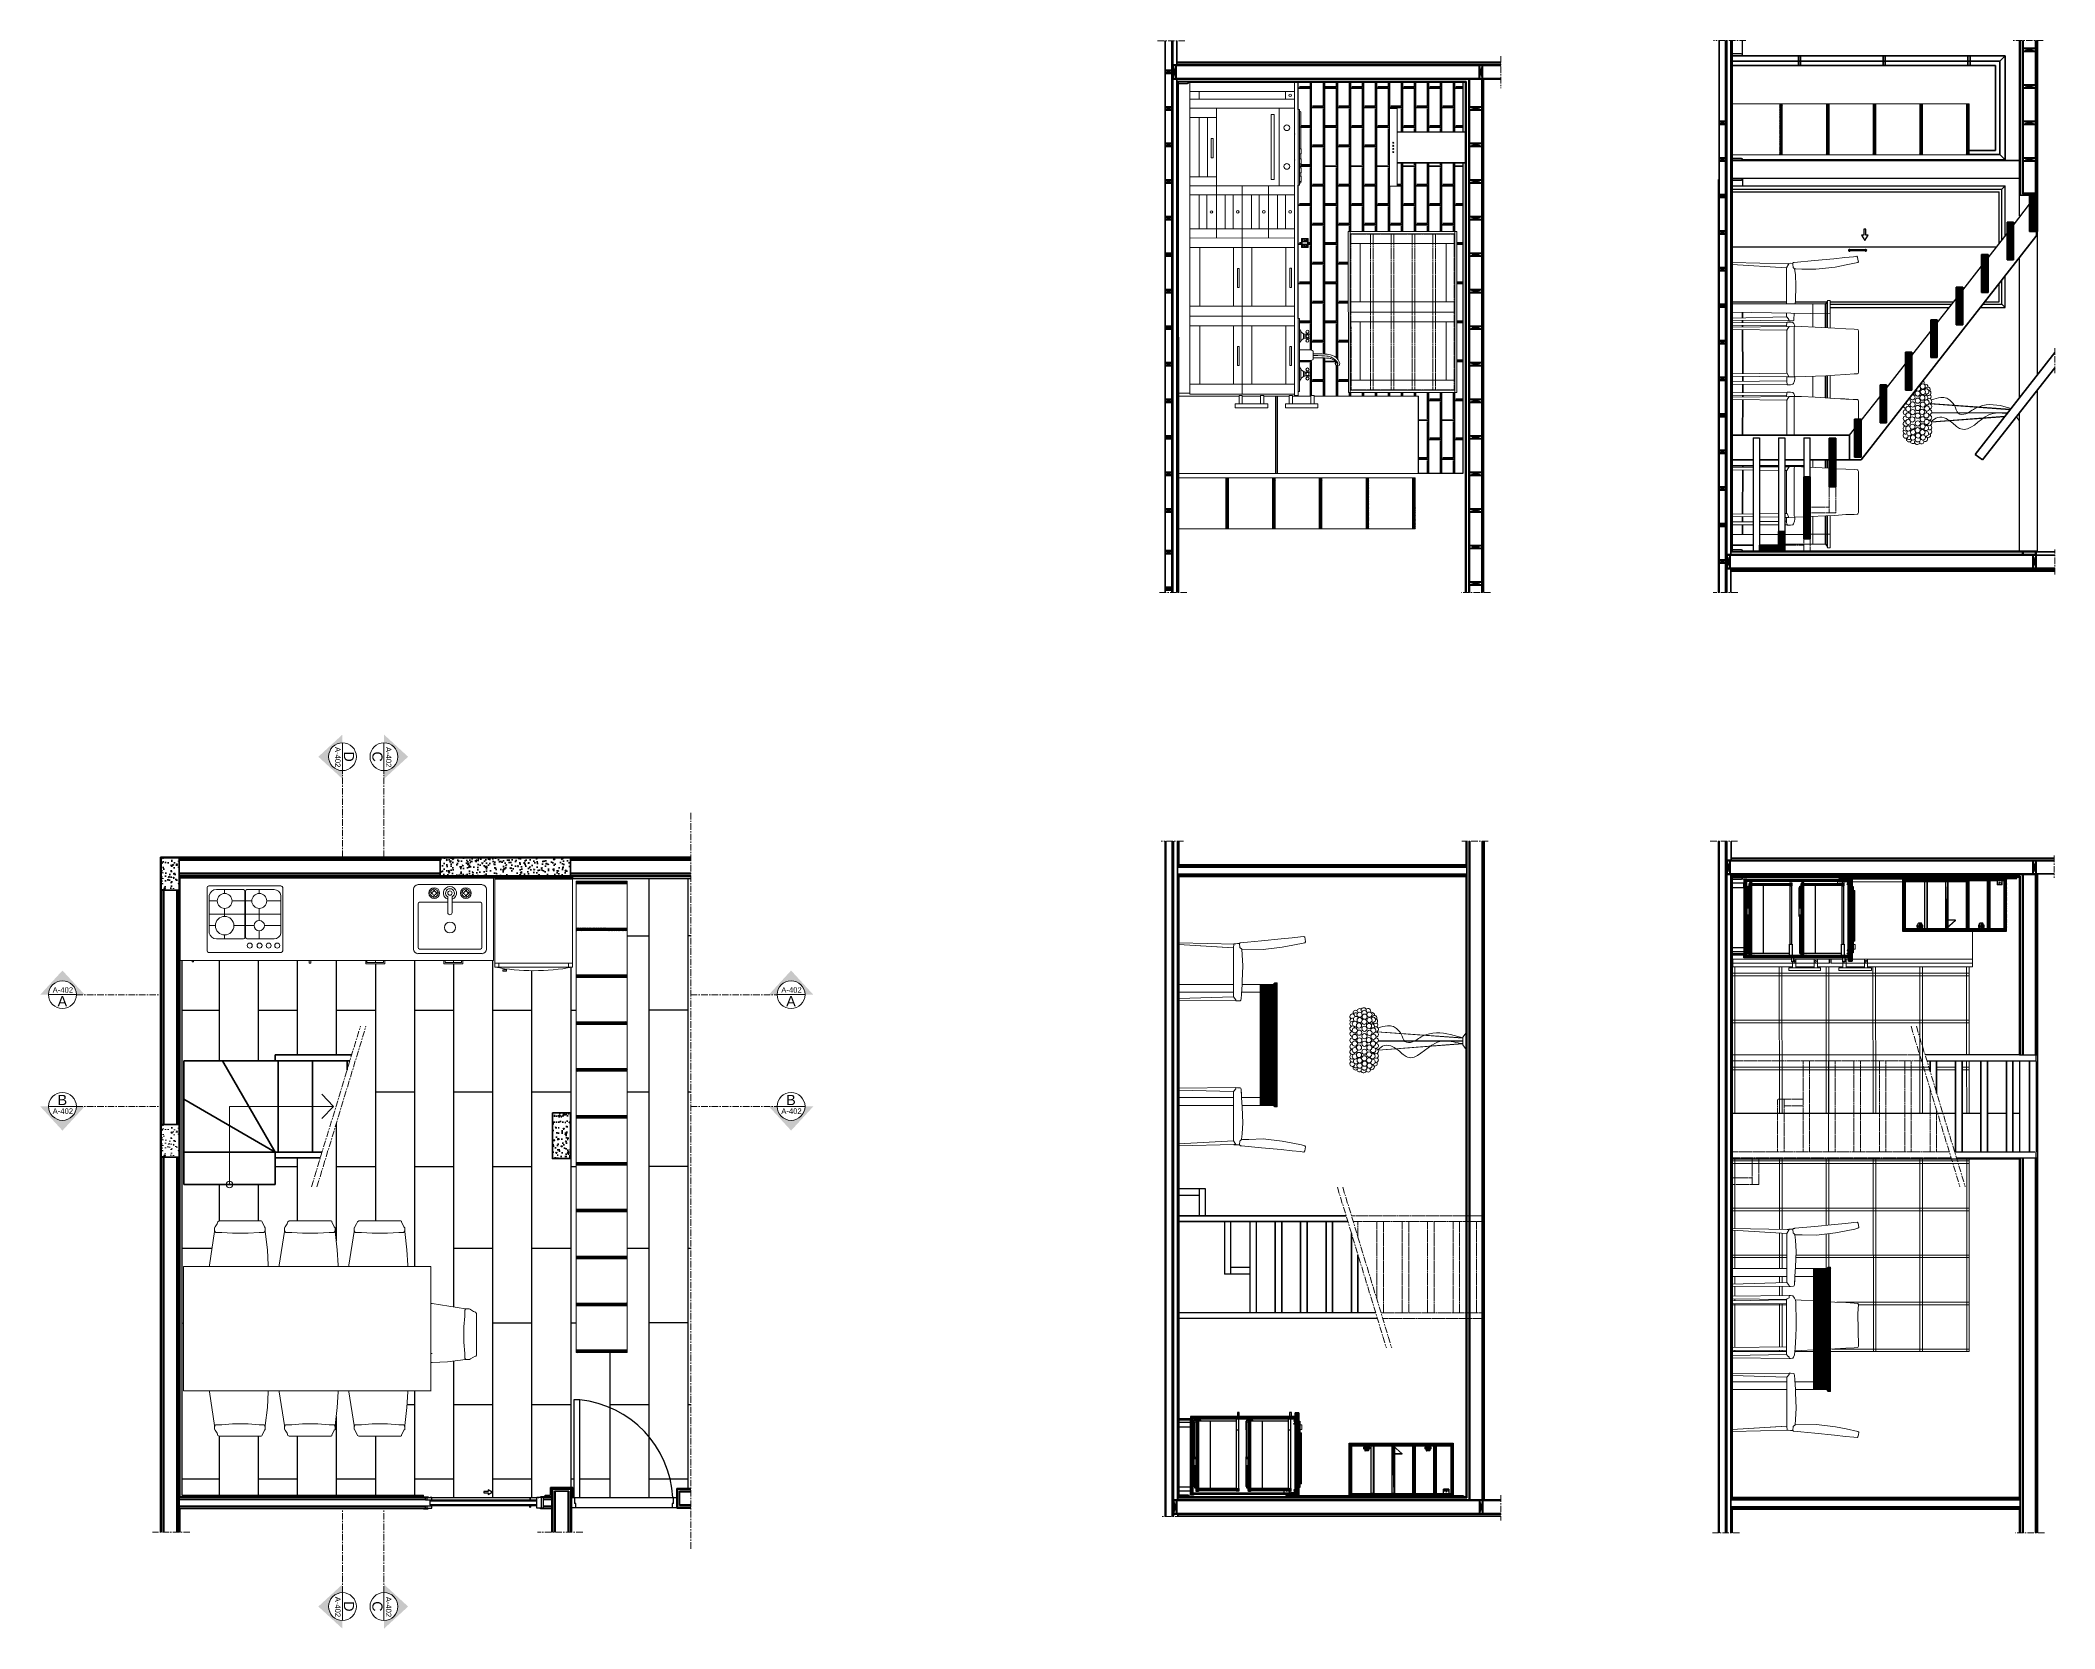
# Model space of a CAD drawing. Header units: millimetres. Extents: x 0 to 3008, y 0 to 49642.
# Drawn here: x 1461 to 3008, y 48422 to 49642 of the extents above; entities outside this region: 1.
import ezdxf
from ezdxf.enums import TextEntityAlignment as Align

# ---------------------------------------------------------------- set-up
doc = ezdxf.new("R2010")
doc.units = ezdxf.units.MM
doc.linetypes.add('ACAD_ISO02W100', pattern=[15, 12, -3])
doc.linetypes.add('CENTERX2', pattern=[4, 2.5, -0.5, 0.5, -0.5])
for name, color, linetype, lineweight in [('A-ANNO-DIMS', 3, 'Continuous', 15), ('A-ANNO-SYMB', 3, 'Continuous', 15), ('A-ANNO-SYMBT', 1, 'ACAD_ISO02W100', 9), ('A-ANNO-TRATTEGGIO', 253, 'Continuous', 18), ('A-DOOR-FULL', 5, 'Continuous', 25), ('A-FLOR-LEVL', 5, 'Continuous', 35), ('A-FURN', 251, 'Continuous', 18), ('A-GLAZ-FULL', 5, 'Continuous', 25), ('A-LINE-GRPH', 1, 'CENTERX2', 13), ('A-WALL-FULL', 4, 'Continuous', 35)]:
    doc.layers.add(name, color=color, linetype=linetype, lineweight=lineweight)
for name, color, linetype in [('ARREDI SEZIONATI', 2, 'Continuous'), ('FINESTRE', 5, 'Continuous'), ('G-ANNO-LOGO', 3, 'Continuous'), ('G-ANNO-TTLB', 3, 'Continuous'), ('linee sezionate', 4, 'Continuous'), ('prospetti', 5, 'Continuous'), ('viti', 250, 'Continuous')]:
    doc.layers.add(name, color=color, linetype=linetype)
doc.styles.add('ARIAL', font='arial.ttf')
pattern_1 = [(50, (4294.8245, 57124.0275), (9.1092334, -0.796954), [0.9525, -10.4775]), (355, (4294.8245, 57124.0275), (-1.762141, 9.552832), [0.762, -8.382]), (100.451, (4295.584, 57123.961), (7.347125, 8.755834), [0.8095, -8.9045]), (46.1842, (4294.825, 57126.568), (13.553952, -2.102116), [1.42875, -15.71625]), (96.6356, (4295.954, 57126.392), (11.870212, 12.371278), [1.21425, -13.35675]), (351.184, (4294.825, 57126.568), (11.87023, 12.371256), [1.143, -12.573]), (21, (4296.0945, 57125.9325), (7.580744, -5.113276), [0.9525, -10.4775]), (326, (4296.0945, 57125.9325), (3.090101, 9.209398), [0.762, -8.382]), (71.4514, (4296.726, 57125.506), (10.6708245, 4.096143), [0.8095, -8.9045]), (37.5, (4294.8245, 57124.0275), (0.1544302, 4.227752), [0, -8.2804, 0, -8.509, 0, -8.41375]), (7.5, (4294.8245, 57124.0275), (3.3409831, 5.0090287), [0, -4.8514, 0, -8.0899, 0, -3.20675]), (327.5, (4291.9924, 57124.0275), (6.7795298, -0.2864372), [0, -3.175, 0, -9.906, 0, -13.1445]), (317.5, (4290.7224, 57124.0275), (7.406459, 1.2713246), [0, -4.1275, 0, -6.5786, 0, -9.3345])]
pattern_2 = [(50, (4294.4245, 57124.0275), (9.1092334, -0.796954), [0.9525, -10.4775]), (355, (4294.4245, 57124.0275), (-1.762141, 9.552832), [0.762, -8.382]), (100.451, (4295.184, 57123.961), (7.347125, 8.755834), [0.8095, -8.9045]), (46.1842, (4294.425, 57126.568), (13.553952, -2.102116), [1.42875, -15.71625]), (96.6356, (4295.554, 57126.392), (11.870212, 12.371278), [1.21425, -13.35675]), (351.184, (4294.425, 57126.568), (11.87023, 12.371256), [1.143, -12.573]), (21, (4295.6945, 57125.9325), (7.580744, -5.113276), [0.9525, -10.4775]), (326, (4295.6945, 57125.9325), (3.090101, 9.209398), [0.762, -8.382]), (71.4514, (4296.326, 57125.506), (10.6708245, 4.096143), [0.8095, -8.9045]), (37.5, (4294.4245, 57124.0275), (0.1544302, 4.227752), [0, -8.2804, 0, -8.509, 0, -8.41375]), (7.5, (4294.4245, 57124.0275), (3.3409831, 5.0090287), [0, -4.8514, 0, -8.0899, 0, -3.20675]), (327.5, (4291.5924, 57124.0275), (6.7795298, -0.2864372), [0, -3.175, 0, -9.906, 0, -13.1445]), (317.5, (4290.3224, 57124.0275), (7.406459, 1.2713246), [0, -4.1275, 0, -6.5786, 0, -9.3345])]
pattern_3 = [(50, (5194.8245, 57123.0275), (9.1092334, -0.796954), [0.9525, -10.4775]), (355, (5194.8245, 57123.0275), (-1.762141, 9.552832), [0.762, -8.382]), (100.451, (5195.584, 57122.961), (7.347125, 8.755834), [0.8095, -8.9045]), (46.1842, (5194.825, 57125.568), (13.553952, -2.102116), [1.42875, -15.71625]), (96.6356, (5195.954, 57125.392), (11.870212, 12.371278), [1.21425, -13.35675]), (351.184, (5194.825, 57125.568), (11.87023, 12.371256), [1.143, -12.573]), (21, (5196.0945, 57124.9325), (7.580744, -5.113276), [0.9525, -10.4775]), (326, (5196.0945, 57124.9325), (3.090101, 9.209398), [0.762, -8.382]), (71.4514, (5196.726, 57124.506), (10.6708245, 4.096143), [0.8095, -8.9045]), (37.5, (5194.8245, 57123.0275), (0.1544302, 4.227752), [0, -8.2804, 0, -8.509, 0, -8.41375]), (7.5, (5194.8245, 57123.0275), (3.3409831, 5.0090287), [0, -4.8514, 0, -8.0899, 0, -3.20675]), (327.5, (5191.9924, 57123.0275), (6.7795298, -0.2864372), [0, -3.175, 0, -9.906, 0, -13.1445]), (317.5, (5190.7224, 57123.0275), (7.406459, 1.2713246), [0, -4.1275, 0, -6.5786, 0, -9.3345])]

# ---------------------------------------------------------------- blocks, each defined once
blk = doc.blocks.new('section plan')
h = blk.add_hatch(color=256)
h.dxf.hatch_style = 1
h.paths.add_polyline_path([(56.9, 0.3), (46.3, 0.3, -1), (10.7, 0.3), (0.1, 0.3), (28.5, -30.6)])
blk.add_line((46.3, 0.3), (10.7, 0.3))
blk.add_circle((28.5, 0.3), 17.8)
at = {"style": 'ARIAL'}
for tag, height, p in [('A', 13, (28.4, 8.6)), ('A-301', 7, (29, -5.7))]:
    blk.add_attdef(tag, text='', height=height, dxfattribs=at).set_placement(p, align=Align.MIDDLE_CENTER)

msp = doc.modelspace()

# ---------------------------------------------------------------- hatches: boundary and pattern name
at = {"layer": 'A-ANNO-TRATTEGGIO'}
h = msp.add_hatch(dxfattribs=at)
h.set_pattern_fill('AR-CONC', scale=0.05, style=0)
h.set_pattern_definition(pattern_2)
h.paths.add_polyline_path([(1554, 49013.9), (1568, 49013.9), (1568, 48988.9), (1554, 48988.9)])
h = msp.add_hatch(dxfattribs=at)
h.set_pattern_fill('AR-CONC', scale=0.05, style=0)
h.set_pattern_definition(pattern_3)
h.paths.add_polyline_path([(1868.4, 48817.9), (1854.4, 48817.9), (1854.4, 48782.9), (1868.4, 48782.9)])
h = msp.add_hatch(dxfattribs=at)
h.set_pattern_fill('AR-CONC', scale=0.05, style=0)
h.set_pattern_definition([(50, (4294.4245, 56919.0275), (9.1092334, -0.796954), [0.9525, -10.4775]), (355, (4294.4245, 56919.0275), (-1.762141, 9.552832), [0.762, -8.382]), (100.451, (4295.184, 56918.961), (7.347125, 8.755834), [0.8095, -8.9045]), (46.1842, (4294.425, 56921.568), (13.553952, -2.102116), [1.42875, -15.71625]), (96.6356, (4295.554, 56921.392), (11.870212, 12.371278), [1.21425, -13.35675]), (351.184, (4294.425, 56921.568), (11.87023, 12.371256), [1.143, -12.573]), (21, (4295.6945, 56920.9325), (7.580744, -5.113276), [0.9525, -10.4775]), (326, (4295.6945, 56920.9325), (3.090101, 9.209398), [0.762, -8.382]), (71.4514, (4296.326, 56920.506), (10.6708245, 4.096143), [0.8095, -8.9045]), (37.5, (4294.4245, 56919.0275), (0.1544302, 4.227752), [0, -8.2804, 0, -8.509, 0, -8.41375]), (7.5, (4294.4245, 56919.0275), (3.3409831, 5.0090287), [0, -4.8514, 0, -8.0899, 0, -3.20675]), (327.5, (4291.5924, 56919.0275), (6.7795298, -0.2864372), [0, -3.175, 0, -9.906, 0, -13.1445]), (317.5, (4290.3224, 56919.0275), (7.406459, 1.2713246), [0, -4.1275, 0, -6.5786, 0, -9.3345])])
h.paths.add_polyline_path([(1554, 48808.9), (1568, 48808.9), (1568, 48783.9), (1554, 48783.9)])
h = msp.add_hatch(dxfattribs=at)
h.set_pattern_fill('AR-CONC', scale=0.05, style=0)
h.set_pattern_definition(pattern_1)
h.paths.add_polyline_path([(1568.4, 48783.9), (1554.4, 48783.9), (1554.4, 48783.9), (1568.4, 48783.9)])
at = {"layer": 'A-WALL-FULL'}
h = msp.add_hatch(dxfattribs=at)
h.set_pattern_fill('AR-CONC', color=256, scale=0.05, style=0)
h.set_pattern_definition(pattern_2)
h.paths.add_polyline_path([(1555.5, 49012.4), (1566.5, 49012.4), (1566.5, 48990.4), (1555.5, 48990.4)])
h = msp.add_hatch(dxfattribs=at)
h.set_pattern_fill('AR-CONC', color=256, scale=0.05, style=0)
h.set_pattern_definition([(50, (5114.8245, 57714.0275), (9.1092334, -0.796954), [0.9525, -10.4775]), (355, (5114.8245, 57714.0275), (-1.762141, 9.552832), [0.762, -8.382]), (100.451, (5115.584, 57713.961), (7.347125, 8.755834), [0.8095, -8.9045]), (46.1842, (5114.825, 57716.568), (13.553952, -2.102116), [1.42875, -15.71625]), (96.6356, (5115.954, 57716.392), (11.870212, 12.371278), [1.21425, -13.35675]), (351.184, (5114.825, 57716.568), (11.87023, 12.371256), [1.143, -12.573]), (21, (5116.0945, 57715.9325), (7.580744, -5.113276), [0.9525, -10.4775]), (326, (5116.0945, 57715.9325), (3.090101, 9.209398), [0.762, -8.382]), (71.4514, (5116.726, 57715.506), (10.6708245, 4.096143), [0.8095, -8.9045]), (37.5, (5114.8245, 57714.0275), (0.1544302, 4.227752), [0, -8.2804, 0, -8.509, 0, -8.41375]), (7.5, (5114.8245, 57714.0275), (3.3409831, 5.0090287), [0, -4.8514, 0, -8.0899, 0, -3.20675]), (327.5, (5111.9924, 57714.0275), (6.7795298, -0.2864372), [0, -3.175, 0, -9.906, 0, -13.1445]), (317.5, (5110.7224, 57714.0275), (7.406459, 1.2713246), [0, -4.1275, 0, -6.5786, 0, -9.3345])])
h.paths.add_polyline_path([(1868.4, 49013.9), (1868.4, 48999.9), (1768.4, 48999.9), (1768.4, 49013.9)])
h = msp.add_hatch(dxfattribs=at)
h.set_pattern_fill('AR-CONC', color=256, scale=0.05, style=0)
h.set_pattern_definition(pattern_3)
h.paths.add_polyline_path([(1868.4, 48817.9), (1854.4, 48817.9), (1854.4, 48782.9), (1868.4, 48782.9)])
h = msp.add_hatch(dxfattribs=at)
h.set_pattern_fill('AR-CONC', color=256, scale=0.05, style=0)
h.set_pattern_definition(pattern_1)
h.paths.add_polyline_path([(1568.4, 48783.9), (1554.4, 48783.9), (1554.4, 48783.9), (1568.4, 48783.9)])
at = {"layer": 'ARREDI SEZIONATI'}
h = msp.add_hatch(dxfattribs=at)
h.set_pattern_fill('ANSI31', color=256, scale=0.21, angle=-90)
h.set_pattern_definition([(315, (6e-11, -16.652), (0.471463446, 0.471463446), [])])
h.paths.add_polyline_path([(2800.7, 49249.3), (2795.7, 49249.3), (2795.7, 49264.3), (2800.7, 49264.3)])
h.paths.add_polyline_path([(2820.2, 49258.7), (2815.2, 49258.7), (2815.2, 49306.4), (2820.2, 49306.4)])
h.paths.add_polyline_path([(2839.7, 49298.7), (2834.7, 49298.7), (2834.7, 49336), (2839.7, 49336)])
h.paths.add_polyline_path([(2859.2, 49321.5), (2854.2, 49321.5), (2854.2, 49350.5), (2859.2, 49350.5)])
h.paths.add_polyline_path([(2878.7, 49347.9), (2873.7, 49347.9), (2873.7, 49376.9), (2878.7, 49376.9)])
h.paths.add_polyline_path([(2898.2, 49373), (2893.2, 49373), (2893.2, 49402), (2898.2, 49402)])
h.paths.add_polyline_path([(2917.7, 49398), (2912.7, 49398), (2912.7, 49427), (2917.7, 49427)])
h.paths.add_polyline_path([(2937.2, 49423), (2932.2, 49423), (2932.2, 49452), (2937.2, 49452)])
h.paths.add_polyline_path([(2956.7, 49448), (2951.7, 49448), (2951.7, 49477), (2956.7, 49477)])
h.paths.add_polyline_path([(2976.2, 49473), (2971.2, 49473), (2971.2, 49502), (2976.2, 49502)])
h.paths.add_polyline_path([(2993.6, 49494.6), (2988.6, 49494.6), (2988.6, 49523.6), (2993.6, 49523.6)])
h.paths.add_polyline_path([(2942.2, 49553.7), (2940.2, 49553.7), (2940.2, 49592.7), (2942.2, 49592.7)])
h.paths.add_polyline_path([(2906.3, 49553.7), (2904.3, 49553.7), (2904.3, 49592.7), (2906.3, 49592.7)])
h.paths.add_polyline_path([(2870.4, 49553.7), (2868.4, 49553.7), (2868.4, 49592.7), (2870.4, 49592.7)])
h.paths.add_polyline_path([(2834.6, 49553.7), (2832.6, 49553.7), (2832.6, 49592.7), (2834.6, 49592.7)])
h.paths.add_polyline_path([(2798.7, 49553.7), (2796.7, 49553.7), (2796.7, 49591.9), (2796.7, 49592.7), (2798.7, 49592.7)])
h = msp.add_hatch(dxfattribs=at)
h.set_pattern_fill('ANSI31', color=256, scale=0.21, angle=-90)
h.paths.add_polyline_path([(2516.9, 49305.5), (2514.9, 49305.5), (2515, 49266.5), (2516.9, 49266.5)])
h.paths.add_polyline_path([(2481.1, 49305.5), (2479.1, 49305.5), (2479.1, 49266.5), (2481.1, 49266.5)])
h.paths.add_polyline_path([(2445.2, 49305.5), (2443.2, 49305.5), (2443.2, 49266.5), (2445.2, 49266.5)])
h.paths.add_polyline_path([(2409.3, 49305.5), (2407.3, 49305.5), (2407.3, 49266.5), (2409.3, 49266.5)])
h.paths.add_polyline_path([(2373.5, 49305.5), (2371.5, 49305.5), (2371.5, 49267.2), (2371.5, 49266.5), (2373.5, 49266.5)])
h = msp.add_hatch(dxfattribs=at)
h.set_pattern_fill('ANSI31', color=256, scale=0.21, angle=-90)
h.paths.add_polyline_path([(2795.7, 49253.8), (2781.2, 49253.8), (2781.2, 49249.3), (2795.7, 49249.3)])
h = msp.add_hatch(dxfattribs=at)
h.set_pattern_fill('ANSI31', color=256, scale=0.21, angle=-90)
h.paths.add_polyline_path([(1911.8, 48995.9), (1872.8, 48995.9), (1872.8, 48993.9), (1911.8, 48993.9)])
h.paths.add_polyline_path([(1911.8, 48959.9), (1872.8, 48959.9), (1872.8, 48957.9), (1911.8, 48957.9)])
h.paths.add_polyline_path([(1911.8, 48923.9), (1872.8, 48923.9), (1872.8, 48921.9), (1911.8, 48921.9)])
h.paths.add_polyline_path([(1911.8, 48887.9), (1872.8, 48887.9), (1872.8, 48885.9), (1911.8, 48885.9)])
h.paths.add_polyline_path([(1911.8, 48851.9), (1872.8, 48851.9), (1872.8, 48849.9), (1911.8, 48849.9)])
h.paths.add_polyline_path([(1911.8, 48815.9), (1872.8, 48815.9), (1872.8, 48813.9), (1911.8, 48813.9)])
h.paths.add_polyline_path([(1911.8, 48779.9), (1872.8, 48779.9), (1872.8, 48777.9), (1911.8, 48777.9)])
h.paths.add_polyline_path([(1911.8, 48743.9), (1872.8, 48743.9), (1872.8, 48741.9), (1911.8, 48741.9)])
h.paths.add_polyline_path([(1911.8, 48707.9), (1872.8, 48707.9), (1872.8, 48705.9), (1911.8, 48705.9)])
h.paths.add_polyline_path([(1911.8, 48671.9), (1872.8, 48671.9), (1872.8, 48669.9), (1911.8, 48669.9)])
h.paths.add_polyline_path([(1911.8, 48635.9), (1872.8, 48635.9), (1872.8, 48633.9), (1911.8, 48633.9)])
h = msp.add_hatch(dxfattribs=at)
h.set_pattern_fill('ANSI31', color=256, scale=0.21, angle=-90)
h.paths.add_polyline_path([(2852.3, 48997.8), (2849.5, 48997.8), (2849.5, 48934.5), (2852.3, 48934.5)])
h.paths.add_polyline_path([(2847.7, 48996.3), (2770, 48996.3), (2770, 48995.8), (2847.7, 48995.8)])
h.paths.add_polyline_path([(2846, 48994.1), (2813.2, 48994.1), (2813.2, 48939.1), (2815.2, 48939.1), (2815.2, 48992.6), (2846, 48992.6)])
h.paths.add_polyline_path([(2806, 48994.1), (2804.2, 48994.1), (2773.2, 48994.1), (2773.2, 48992.6), (2804.2, 48992.6), (2806, 48992.6)])
h.paths.add_polyline_path([(2775.2, 48992.6), (2773.2, 48992.6), (2773.2, 48939.1), (2775.2, 48939.1)])
h.paths.add_polyline_path([(2771.2, 48995.8), (2770, 48995.8), (2770, 48996.3), (2771.2, 48996.3), (2771.2, 48997.1), (2769.2, 48997.1), (2769.2, 48939.1), (2771.2, 48939.1)])
h.paths.add_polyline_path([(2809.2, 48939.1), (2789.2, 48939.1), (2771.2, 48939.1), (2769.2, 48939.1), (2769.2, 48937.1), (2789.2, 48937.1), (2809.2, 48937.1)])
h.paths.add_polyline_path([(2849.2, 48939.1), (2829.2, 48939.1), (2809.2, 48939.1), (2809.2, 48937.1), (2829.2, 48937.1), (2849.2, 48937.1)])
h = msp.add_hatch(dxfattribs=at)
h.set_pattern_fill('ANSI31', color=256, scale=0.21, angle=-90)
h.paths.add_polyline_path([(2892.9, 48997.6), (2892.9, 48996.8), (2891.7, 48996.8), (2891.7, 48996.4), (2892.9, 48996.4), (2892.9, 48959.6), (2890.9, 48959.6), (2890.9, 48997.6)])
h.paths.add_polyline_path([(2970.6, 48996.8), (2970.6, 48996.4), (2891.7, 48996.4), (2891.7, 48996.8)])
h.paths.add_polyline_path([(2970.9, 48959.6), (2970.9, 48957.6), (2890.9, 48957.6), (2890.9, 48959.6), (2892.9, 48959.6)])
h.paths.add_polyline_path([(2941.9, 48996.4), (2941.9, 48959.6), (2939.9, 48959.6), (2939.9, 48996.4)])
h.paths.add_polyline_path([(2957.9, 48996.4), (2957.9, 48959.6), (2955.9, 48959.6), (2955.9, 48996.4)])
h.paths.add_polyline_path([(2970.6, 48996.4), (2970.6, 48996.8), (2968.9, 48996.8), (2968.9, 48997.6), (2970.9, 48997.6), (2970.9, 48997), (2970.9, 48959.6), (2968.9, 48959.6), (2968.9, 48996.4)])
h = msp.add_hatch(dxfattribs=at)
h.set_pattern_fill('ANSI31', color=256, angle=-90)
h.set_pattern_definition([(315, (424.803, 547.7937), (2.24506403, 2.24506403), [])])
h.paths.add_polyline_path([(2769.2, 48940.1), (2760.1, 48940.1), (2760.1, 48939.1), (2769.2, 48939.1)])
h = msp.add_hatch(dxfattribs=at)
h.set_pattern_fill('ANSI31', color=256, scale=0.21, angle=-90)
h.paths.add_polyline_path([(2835.8, 48699.5), (2834, 48699.5), (2832.3, 48698.2), (2832.3, 48698.4), (2822.6, 48698.4), (2822.6, 48611.3), (2822.6, 48605.5), (2832.5, 48605.5), (2834, 48604.1), (2835.8, 48604.1)])
h.paths.add_polyline_path([(2411, 48917.9), (2409.2, 48917.9), (2407.7, 48916.5), (2397.8, 48916.5), (2397.8, 48885.8), (2397.8, 48823.6), (2407.7, 48823.6), (2409.2, 48822.5), (2411, 48822.5)])
h = msp.add_hatch(dxfattribs=at)
h.set_pattern_fill('ANSI31', color=256, angle=-90)
h.paths.add_polyline_path([(2344.4, 48581.9), (2335.3, 48581.9), (2335.3, 48582.9), (2344.4, 48582.9)])
h = msp.add_hatch(dxfattribs=at)
h.set_pattern_fill('ANSI31', color=256, scale=0.21, angle=-90)
h.paths.add_polyline_path([(2427.5, 48524.2), (2424.7, 48524.2), (2424.7, 48587.5), (2427.5, 48587.5)])
h.paths.add_polyline_path([(2422.9, 48525.7), (2345.2, 48525.7), (2345.2, 48526.2), (2422.9, 48526.2)])
h.paths.add_polyline_path([(2421.1, 48527.9), (2388.4, 48527.9), (2388.4, 48582.9), (2390.4, 48582.9), (2390.4, 48529.4), (2421.1, 48529.4)])
h.paths.add_polyline_path([(2381.1, 48527.9), (2379.4, 48527.9), (2348.4, 48527.9), (2348.4, 48529.4), (2379.4, 48529.4), (2381.1, 48529.4)])
h.paths.add_polyline_path([(2350.4, 48529.4), (2348.4, 48529.4), (2348.4, 48582.9), (2350.4, 48582.9)])
h.paths.add_polyline_path([(2346.4, 48526.2), (2345.2, 48526.2), (2345.2, 48525.7), (2346.4, 48525.7), (2346.4, 48524.9), (2344.4, 48524.9), (2344.4, 48582.9), (2346.4, 48582.9)])
h.paths.add_polyline_path([(2384.4, 48582.9), (2364.4, 48582.9), (2346.4, 48582.9), (2344.4, 48582.9), (2344.4, 48584.9), (2364.4, 48584.9), (2384.4, 48584.9)])
h.paths.add_polyline_path([(2424.4, 48582.9), (2404.4, 48582.9), (2384.4, 48582.9), (2384.4, 48584.9), (2404.4, 48584.9), (2424.4, 48584.9)])
h = msp.add_hatch(dxfattribs=at)
h.set_pattern_fill('ANSI31', color=256, scale=0.21, angle=-90)
h.paths.add_polyline_path([(2468.1, 48524.4), (2468.1, 48525.2), (2466.9, 48525.2), (2466.9, 48525.6), (2468.1, 48525.6), (2468.1, 48562.4), (2466.1, 48562.4), (2466.1, 48524.4)])
h.paths.add_polyline_path([(2545.8, 48525.2), (2545.8, 48525.6), (2466.9, 48525.6), (2466.9, 48525.2)])
h.paths.add_polyline_path([(2546.1, 48562.4), (2546.1, 48564.4), (2466.1, 48564.4), (2466.1, 48562.4), (2468.1, 48562.4)])
h.paths.add_polyline_path([(2517.1, 48525.6), (2517.1, 48562.4), (2515.1, 48562.4), (2515.1, 48525.6)])
h.paths.add_polyline_path([(2533.1, 48525.6), (2533.1, 48562.4), (2531.1, 48562.4), (2531.1, 48525.6)])
h.paths.add_polyline_path([(2545.8, 48525.6), (2545.8, 48525.2), (2544.1, 48525.2), (2544.1, 48524.4), (2546.1, 48524.4), (2546.1, 48525), (2546.1, 48562.4), (2544.1, 48562.4), (2544.1, 48525.6)])

# ---------------------------------------------------------------- linework, layer by layer
for p, q in [((2771.2, 48995.8), (2771.2, 48939.1)), ((2844.7, 48996.3), (2841.4, 48996.3)), ((2892.9, 48997.6), (2892.9, 48996.8)), ((2967.2, 48996.8), (2963.9, 48996.8)), ((2924.9, 48959.7), (2924.9, 48959.6)), ((2925.9, 48960.6), (2925.9, 48959.6)), ((2809.2, 48937.1), (2809.2, 48939.1)), ((2849.2, 48937.1), (2849.2, 48939.1)), ((2346.4, 48526.2), (2346.4, 48582.9)), ((2384.4, 48584.9), (2384.4, 48582.9)), ((2424.4, 48584.9), (2424.4, 48582.9)), ((2500.1, 48562.3), (2500.1, 48562.4)), ((2501.1, 48561.4), (2501.1, 48562.4)), ((2419.9, 48525.7), (2416.6, 48525.7)), ((2468.1, 48524.4), (2468.1, 48525.2)), ((2542.4, 48525.2), (2539.1, 48525.2))]:
    msp.add_line(p, q)
msp.add_open_spline([(0, 0), (0.3, 0), (0.7, 0), (1, 0)], degree=3)
at = {"layer": 'A-ANNO-DIMS'}
for p, q in [((1686.5, 48822.9), (1677.3, 48832.2)), ((1606.6, 48822.9), (1686.5, 48822.9)), ((1606.6, 48822.9), (1606.6, 48762.9)), ((1686.5, 48822.9), (1677.3, 48813.7))]:
    msp.add_line(p, q, dxfattribs=at)
msp.add_circle((1606.6, 48762.9), 2.5, dxfattribs=at)
at = {"layer": 'A-ANNO-SYMBT', "ltscale": 0.1}
for p, q in [((2546.8, 49492.6), (2467.5, 49492.6)), ((2467.6, 49373.1), (2467.5, 49492.6)), ((2482.5, 49373.1), (2482.5, 49492.6)), ((2484.5, 49373.1), (2484.5, 49492.6)), ((2498.5, 49373.1), (2498.5, 49492.6)), ((2500.5, 49373.1), (2500.5, 49492.6)), ((2514.5, 49373.1), (2514.5, 49492.6)), ((2516.5, 49373.1), (2516.5, 49492.6)), ((2530.5, 49373.1), (2530.5, 49492.6)), ((2532.5, 49373.1), (2532.5, 49492.6)), ((2546.8, 49492.6), (2546.8, 49373.2)), ((2546.8, 49373.2), (2467.6, 49373.1)), ((2834.7, 49283.1), (2834.7, 49298.7)), ((2839.7, 49278.6), (2839.7, 49298.7)), ((2834.7, 49283.1), (2820.2, 49283.1)), ((2834.7, 49278.6), (2820.2, 49278.6)), ((2834.7, 49283.1), (2834.7, 49278.6)), ((2834.7, 49278.6), (2839.7, 49278.6)), ((2815.2, 49249.3), (2815.2, 49258.7)), ((2820.2, 49258.7), (2820.2, 49249.3)), ((2815.2, 49253.8), (2800.7, 49253.8)), ((2760.2, 48862.5), (2904.2, 48862.5)), ((2894.7, 48862.5), (2760.2, 48862.5)), ((2905.5, 48858), (2760.2, 48858)), ((2814.6, 48788), (2814.6, 48858)), ((2819.6, 48858), (2819.6, 48788)), ((2834.2, 48788), (2834.2, 48858)), ((2834.2, 48857.5), (2834.2, 48788)), ((2839.2, 48788), (2839.2, 48857.5)), ((2853.7, 48857.5), (2853.7, 48788)), ((2858.7, 48788), (2858.7, 48857.5)), ((2873.2, 48857.5), (2873.2, 48788)), ((2878.2, 48788), (2878.2, 48857.5)), ((2892.7, 48857.5), (2892.7, 48788)), ((2892.7, 48857.5), (2892.7, 48788)), ((2897.7, 48788), (2897.7, 48857.5)), ((2897.7, 48788), (2897.7, 48857.5)), ((2795.1, 48788), (2795.1, 48828.4)), ((2814.6, 48828.4), (2795.1, 48828.4)), ((2800.1, 48828.4), (2800.1, 48788)), ((2912.2, 48836), (2912.2, 48788)), ((2814.6, 48823.4), (2800.1, 48823.4)), ((2917.2, 48788), (2917.2, 48819.6)), ((2926.9, 48788), (2760.1, 48788)), ((2928.2, 48783.5), (2760.2, 48783.5)), ((2775.6, 48763), (2775.6, 48783.5)), ((2780.6, 48783.5), (2780.6, 48763)), ((2775.6, 48768), (2760.1, 48768)), ((2780.6, 48763), (2760.1, 48763)), ((2467.9, 48739), (2569.8, 48739)), ((2469.3, 48734.5), (2568.8, 48734.5)), ((2472.9, 48722.6), (2472.9, 48734.5)), ((2487.4, 48734.5), (2487.4, 48675)), ((2492.4, 48664.5), (2492.4, 48734.5)), ((2492.4, 48664.5), (2492.4, 48734.5)), ((2506.9, 48734.5), (2506.9, 48664.5)), ((2506.9, 48734.5), (2506.9, 48664.5)), ((2511.9, 48664.5), (2511.9, 48734.5)), ((2511.9, 48664.5), (2511.9, 48734.5)), ((2526.4, 48734.5), (2526.4, 48664.5)), ((2531.4, 48664.5), (2531.4, 48734.5)), ((2545.9, 48734.5), (2545.9, 48664.5)), ((2550.9, 48664.5), (2550.9, 48734.5)), ((2563.8, 48734.5), (2563.8, 48664.5)), ((2568.8, 48664.5), (2568.8, 48734.5)), ((2490.6, 48664.5), (2568.8, 48664.5)), ((2492, 48660), (2569.8, 48660))]:
    msp.add_line(p, q, dxfattribs=at)
at = {"layer": 'A-ANNO-SYMBT', "ltscale": 0.5}
msp.add_line((2931, 48788), (2931, 48788), dxfattribs=at)
at = {"layer": 'A-DOOR-FULL'}
for p, q in [((2760.2, 49529.8), (2969.7, 49529.8)), ((2760.2, 49527.3), (2967.2, 49527.3)), ((2760.2, 49525.3), (2965.2, 49525.3)), ((2965.2, 49485.6), (2965.2, 49525.3)), ((2967.2, 49527.3), (2969.7, 49529.8)), ((2967.2, 49488.2), (2967.2, 49527.3)), ((2969.7, 49491.4), (2969.7, 49529.8)), ((2760.2, 49483), (2963.2, 49483)), ((2969.7, 49436.3), (2969.7, 49460.7)), ((2965.2, 49440.8), (2965.2, 49455)), ((2967.2, 49438.8), (2967.2, 49457.5)), ((2760.2, 49440.8), (2802, 49440.8)), ((2808.7, 49440.8), (2833.2, 49440.8)), ((2835.4, 49440.8), (2930.3, 49440.8)), ((2835.4, 49438.8), (2928.7, 49438.8)), ((2835.4, 49436.3), (2926.8, 49436.3)), ((2860.2, 49436.3), (2926.8, 49436.3)), ((2950.6, 49436.3), (2969.7, 49436.3)), ((2952.6, 49438.8), (2967.2, 49438.8)), ((2954.1, 49440.8), (2965.2, 49440.8)), ((2967.2, 49438.8), (2969.7, 49436.3)), ((1570, 48934.9), (1570, 48524.5)), ((1570, 48524.5), (1755.4, 48524.5)), ((1849, 48524.5), (1853, 48524.5))]:
    msp.add_line(p, q, dxfattribs=at)
at = {"layer": 'A-DOOR-FULL', "ltscale": 0.1}
for p, q in [((2909.7, 48858), (2993.6, 48858)), ((2931, 48788), (2992.6, 48788)), ((2932.4, 48783.5), (2993.6, 48783.5)), ((2355.9, 48759.5), (2335.4, 48759.5)), ((2350.9, 48754.5), (2335.4, 48754.5)), ((2350.9, 48759.5), (2350.9, 48739)), ((2355.9, 48739), (2355.9, 48759.5)), ((2370.4, 48734.5), (2370.4, 48694.1)), ((2375.4, 48694.1), (2375.4, 48734.5)), ((2389.9, 48734.5), (2389.9, 48664.5)), ((2394.9, 48664.5), (2394.9, 48734.5)), ((2428.9, 48664.5), (2428.9, 48734.5)), ((2433.9, 48734.5), (2433.9, 48664.5)), ((2448.4, 48664.5), (2448.4, 48734.5)), ((2453.4, 48734.5), (2453.4, 48664.5)), ((2389.9, 48694.1), (2370.4, 48694.1)), ((2389.9, 48699.1), (2375.4, 48699.1))]:
    msp.add_line(p, q, dxfattribs=at)
at = {"layer": 'A-DOOR-FULL', "elevation": 0}
msp.add_lwpolyline([(2862.8, 49480.1, 1), (2862.8, 49480.6), (2850.1, 49480.6, 1), (2850.1, 49480.1)], format="xyb", close=True, dxfattribs=at)
at = {"layer": 'A-DOOR-FULL'}
for centre, start, end in [((2850.1, 49480.3), 21.3169, 338.6831), ((2862.8, 49480.3), 201.3169, 158.6831)]:
    msp.add_arc(centre, 0.688, start, end, dxfattribs=at)
at = {"layer": 'A-FLOR-LEVL'}
for p, q in [((2760.2, 49629.7), (2969.7, 49629.7)), ((2811, 49622.3), (2811, 49629.7)), ((2812.6, 49622.3), (2812.6, 49629.7)), ((2812.6, 49622.3), (2812.6, 49629.7)), ((2876.1, 49622.3), (2876.1, 49629.7)), ((2877.7, 49622.3), (2877.7, 49629.7)), ((2941.2, 49622.3), (2941.2, 49629.7)), ((2942.8, 49622.3), (2942.8, 49629.7)), ((2965.7, 49625.6), (2969.7, 49629.7)), ((2969.7, 49629.7), (2969.7, 49549.7)), ((2760.2, 49625.6), (2965.7, 49625.6)), ((2760.2, 49622.3), (2962.4, 49622.3)), ((2962.4, 49557), (2962.4, 49622.3)), ((2965.7, 49553.8), (2965.7, 49625.6)), ((2969.7, 49549.7), (2969.7, 49592.7)), ((2942.2, 49557), (2962.4, 49557)), ((2942.2, 49553.8), (2965.7, 49553.8)), ((2965.7, 49553.8), (2969.7, 49549.7)), ((2767, 49550.8), (2760.2, 49550.8)), ((2768.2, 49549.7), (2969.7, 49549.7)), ((2768.2, 49549.3), (2768.2, 49549.7)), ((2767, 49534.2), (2760.1, 49534.2)), ((2768.1, 49535.7), (2768.1, 49535.2)), ((2859.2, 49319.3), (2993.3, 49490.8)), ((2768.2, 49432.6, -1), (2768.2, 49428.4, -1.1)), ((2768.2, 49426.6, -4.3), (2768.2, 49424.7, -4.4)), ((2768.2, 49422.6, -4.4), (2768.2, 49421.3, -4.6)), ((2768.4, 49385.6, -2.9), (2768.2, 49419.1, -1.1)), ((2946.8, 49323.6), (3007.8, 49401.9)), ((2768.4, 49379.6, -45.1), (2768.4, 49383.5, -43.6)), ((2952.3, 49319.3), (3007.8, 49390)), ((2768.3, 49371, -46.7), (2768.4, 49377.5, -45.1)), ((2768.3, 49367.5, -2.8), (2768.3, 49368.8, -2.8)), ((2768.2, 49338.3), (2768.3, 49365.4)), ((2850.4, 49338.3), (2760.2, 49338.3)), ((2850.4, 49338.3), (2850.4, 49319.3)), ((2952.3, 49319.3), (2946.8, 49323.6)), ((2776.2, 49319.3), (2760.2, 49319.3)), ((2768.2, 49277.8), (2768.3, 49311.6)), ((2768.3, 49314.8), (2776.2, 49314.8)), ((2768.3, 49313.7), (2768.3, 49314.8)), ((2776.1, 49319.3), (2768.8, 49319.3)), ((2795.7, 49319.3), (2781.2, 49319.3)), ((2781.2, 49314.8), (2795.7, 49314.8)), ((2815.2, 49319.3), (2800.7, 49319.3)), ((2800.7, 49314.8), (2815.2, 49314.8)), ((2834.7, 49319.3), (2820.2, 49319.3)), ((2859.2, 49319.3), (2839.7, 49319.3)), ((2768.2, 49271.8), (2768.2, 49275.8)), ((2768.2, 49262.1), (2768.2, 49269.6)), ((2776.2, 49253.8), (2760.2, 49253.8)), ((1572.9, 48998.4), (1573.8, 48998.4)), ((1587.9, 48998.4), (1588.8, 48998.4)), ((1602.9, 48998.4), (1603.8, 48998.4)), ((1617.9, 48998.4), (1618.8, 48998.4)), ((1632.9, 48998.4), (1633.8, 48998.4)), ((1647.9, 48998.4), (1648.8, 48998.4)), ((1662.9, 48998.4), (1663.8, 48998.4)), ((1677.9, 48998.4), (1678.8, 48998.4)), ((1692.9, 48998.4), (1693.8, 48998.4)), ((1707.9, 48998.4), (1708.8, 48998.4)), ((1722.9, 48998.4), (1723.8, 48998.4)), ((1737.9, 48998.4), (1738.8, 48998.4)), ((1752.9, 48998.4), (1753.8, 48998.4)), ((1782.9, 48998.4), (1783.7, 48998.4)), ((1797.9, 48998.4), (1798.7, 48998.4)), ((1812.9, 48998.4), (1813.7, 48998.4)), ((1827.9, 48998.4), (1828.7, 48998.4)), ((1842.9, 48998.4), (1843.7, 48998.4)), ((1857.9, 48998.4), (1858.7, 48998.4)), ((2851.9, 48998), (2852.7, 48998)), ((2861.9, 48998), (2862.7, 48998)), ((2871.9, 48998), (2872.7, 48998)), ((2881.9, 48998), (2882.7, 48998)), ((2901.9, 48998), (2902.7, 48998)), ((2911.9, 48998), (2912.7, 48998)), ((2921.9, 48998), (2922.7, 48998)), ((2931.9, 48998), (2932.7, 48998)), ((2941.9, 48998), (2942.7, 48998)), ((2951.9, 48998), (2952.7, 48998)), ((2961.9, 48998), (2962.7, 48998)), ((2971.9, 48998), (2972.7, 48998)), ((1571.6, 48853.4), (1571.6, 48857.9)), ((1601.2, 48857.9), (1571.6, 48857.9)), ((1571.6, 48828.4), (1571.6, 48857.9)), ((1571.6, 48853.4), (1571.6, 48857.9)), ((1601.2, 48857.9), (1571.6, 48857.9)), ((1571.6, 48828.4), (1571.6, 48857.9)), ((1641.6, 48857.9), (1601.2, 48857.9)), ((1641.6, 48787.9), (1601.2, 48857.9)), ((1641.6, 48857.9), (1601.2, 48857.9)), ((1641.6, 48787.9), (1601.2, 48857.9)), ((1700.4, 48862.4), (1641.6, 48862.4)), ((1641.6, 48857.9), (1641.6, 48862.4)), ((1700.4, 48862.4), (1641.6, 48862.4)), ((1641.6, 48857.9), (1641.6, 48862.4)), ((1699, 48857.9), (1641.6, 48857.9)), ((1699, 48857.9), (1641.6, 48857.9)), ((1643.8, 48787.9), (1643.8, 48857.9)), ((1670.3, 48787.9), (1670.3, 48857.9)), ((1696.8, 48850.7), (1696.8, 48857.9)), ((2912.2, 48849.6), (2912.2, 48858)), ((2917.2, 48858), (2917.2, 48833.2)), ((2931.7, 48788), (2931.7, 48858)), ((2936.7, 48858), (2936.7, 48788)), ((2951.2, 48788), (2951.2, 48858)), ((2956.2, 48858), (2956.2, 48788)), ((2970.7, 48788), (2970.7, 48858)), ((2975.7, 48858), (2975.7, 48788)), ((2988.6, 48788), (2988.6, 48858)), ((2994.6, 48857.5), (2994.6, 48788)), ((1641.6, 48787.9), (1571.6, 48828.4)), ((1641.6, 48787.9), (1571.6, 48828.4)), ((1571.6, 48787.9), (1571.6, 48828.4)), ((1641.6, 48787.9), (1571.6, 48787.9)), ((1641.6, 48787.9), (1571.6, 48787.9)), ((1571.6, 48787.9), (1571.6, 48762.9)), ((1641.6, 48787.9), (1677.7, 48787.9)), ((1641.6, 48787.9), (1641.6, 48783.4)), ((1641.6, 48787.9), (1641.6, 48783.4)), ((1641.6, 48787.9), (1677.7, 48787.9)), ((1641.6, 48787.9), (1641.6, 48783.4)), ((1641.6, 48787.9), (1641.6, 48783.4)), ((1676.3, 48783.4), (1641.6, 48783.4)), ((1641.6, 48783.4), (1641.6, 48762.9)), ((1676.3, 48783.4), (1641.6, 48783.4)), ((1641.6, 48783.4), (1641.6, 48762.9)), ((1641.6, 48762.9), (1571.6, 48762.9)), ((1641.6, 48762.9), (1571.6, 48762.9)), ((2463.8, 48739), (2335.4, 48739)), ((2465.3, 48734.5), (2335.4, 48734.5)), ((2409.4, 48734.5), (2409.4, 48664.5)), ((2414.4, 48664.5), (2414.4, 48734.5)), ((2428.9, 48734.5), (2428.9, 48664.5)), ((2433.9, 48664.5), (2433.9, 48734.5)), ((2467.9, 48725.4), (2467.9, 48664.5)), ((2472.9, 48664.5), (2472.9, 48709)), ((1853, 48524.5), (1853, 48530.4)), ((1854.5, 48530.4), (1853, 48530.4)), ((1853, 48530.4), (1870, 48530.4)), ((1870, 48530.4), (1870, 48522.6)), ((2427.1, 48524), (2427.9, 48524)), ((2437.1, 48524), (2437.9, 48524)), ((2447.1, 48524), (2447.9, 48524)), ((2457.1, 48524), (2457.9, 48524)), ((2467.1, 48524), (2467.9, 48524)), ((2477.1, 48524), (2477.9, 48524)), ((2487.1, 48524), (2487.9, 48524)), ((2497.1, 48524), (2497.9, 48524)), ((2507.1, 48524), (2507.9, 48524)), ((2517.1, 48524), (2517.9, 48524)), ((2527.1, 48524), (2527.9, 48524)), ((2537.1, 48524), (2537.9, 48524)), ((2547.1, 48524), (2547.9, 48524))]:
    msp.add_line(p, q, dxfattribs=at)
at = {"layer": 'A-FLOR-LEVL', "color": 7}
for q in [(1571.6, 48828.4), (1571.6, 48762.9)]:
    msp.add_line((1571.6, 48787.9), q, dxfattribs=at)
at = {"layer": 'A-FLOR-LEVL', "ltscale": 0.003}
for p, q in [((2414.4, 48664.5), (2414.4, 48734.5)), ((2428.9, 48734.5), (2428.9, 48664.5)), ((2433.9, 48664.5), (2433.9, 48734.5)), ((2448.4, 48734.5), (2448.4, 48664.5)), ((2453.4, 48664.5), (2453.4, 48734.5))]:
    msp.add_line(p, q, dxfattribs=at)
at = {"layer": 'A-FLOR-LEVL', "elevation": 0}
for points in [[(2768.8, 49319.3), (2760.2, 49319.3)], [(2760.2, 49314.8), (2776.1, 49314.8)]]:
    msp.add_lwpolyline(points, dxfattribs=at)
at = {"layer": 'A-FLOR-LEVL'}
for centre, start, end in [((2766.9, 49549.5), 10.3305, 84.9131), ((2766.9, 49535.5), 275.0869, 349.6695)]:
    msp.add_arc(centre, 1.3, start, end, dxfattribs=at)
at = {"layer": 'A-FURN'}
for p, q in [((2427.1, 49609.3), (2343.9, 49609.3)), ((2343.9, 49609.3), (2343.9, 49589.3)), ((2424.3, 49602.3), (2343.9, 49602.3)), ((2350.9, 49602.3), (2350.9, 49596.3)), ((2417.3, 49596.3), (2417.3, 49602.3)), ((2424.3, 49609.3), (2424.3, 49491.5)), ((2424.3, 49589.3), (2424.3, 49609.3)), ((2427.1, 49609.3), (2427.1, 49491.5)), ((2424.3, 49596.3), (2343.9, 49596.3)), ((2424.3, 49589.3), (2343.9, 49589.3)), ((2343.9, 49589.3), (2343.9, 49529.8)), ((2364.3, 49529.8), (2364.3, 49589.3)), ((2408.6, 49584.6), (2406.3, 49584.6)), ((2406.3, 49584.6), (2406.3, 49534.6)), ((2408.6, 49584.6), (2408.6, 49534.6)), ((2412.3, 49529.8), (2412.3, 49589.3)), ((2424.3, 49529.8), (2424.3, 49589.3)), ((2427.1, 49588.3), (2428.1, 49588.3)), ((2428.1, 49588.3), (2428.1, 49530.3)), ((2428.1, 49588.3), (2428.1, 49586.8)), ((2428.1, 49586.8), (2428.6, 49586.8)), ((2429.1, 49586.2), (2429.1, 49558.2)), ((2497, 49589.2), (2497, 49529.4)), ((2503, 49589.2), (2497, 49589.2)), ((2503, 49529.4), (2503, 49589.2)), ((2942.2, 49592.7), (2760.2, 49592.7)), ((2796.7, 49592.7), (2796.7, 49553.7)), ((2796.7, 49592.7), (2796.7, 49553.7)), ((2796.7, 49591.9), (2796.7, 49553.7)), ((2798.7, 49592.7), (2798.7, 49553.7)), ((2798.7, 49591.9), (2798.7, 49553.7)), ((2832.6, 49592.7), (2832.6, 49553.7)), ((2834.6, 49592.7), (2834.6, 49553.7)), ((2868.4, 49592.6), (2868.4, 49553.6)), ((2870.4, 49592.6), (2870.4, 49553.6)), ((2904.3, 49592.7), (2904.3, 49553.7)), ((2906.3, 49592.7), (2906.3, 49553.7)), ((2940.2, 49553.7), (2940.2, 49592.7)), ((2940.2, 49553.7), (2940.2, 49592.7)), ((2940.2, 49553.7), (2940.2, 49592.7)), ((2940.2, 49553.7), (2940.2, 49592.7)), ((2942.2, 49553.7), (2942.2, 49592.7)), ((2942.2, 49553.7), (2942.2, 49592.7)), ((2942.2, 49553.7), (2942.2, 49592.7)), ((2942.2, 49553.7), (2942.2, 49592.7)), ((2942.2, 49553.7), (2942.2, 49592.7)), ((2942.2, 49553.7), (2942.2, 49589.7)), ((2364.3, 49582.3), (2343.9, 49582.3)), ((2350.9, 49582.3), (2350.9, 49536.8)), ((2357.3, 49536.8), (2357.3, 49582.3)), ((2357.3, 49537.1), (2357.3, 49582)), ((2503, 49571.3), (2555.5, 49571.3)), ((2503, 49547.3), (2503, 49571.3)), ((2555.5, 49571), (2503, 49571)), ((2360.3, 49566), (2361.7, 49566)), ((2360.3, 49551.4), (2360.3, 49566)), ((2361.7, 49566), (2361.7, 49551.4)), ((2428.1, 49558.2), (2429.4, 49558.2)), ((2428.1, 49554.3), (2429.4, 49554.3)), ((2429.1, 49554.3), (2429.1, 49550.6)), ((2429.4, 49558.2), (2429.4, 49554.3)), ((2942.2, 49553.7), (2760.2, 49553.7)), ((2364.3, 49536.8), (2343.9, 49536.8)), ((2361.7, 49551.4), (2360.3, 49551.4)), ((2428.1, 49550.6), (2429.4, 49550.6)), ((2428.1, 49546.8), (2429.4, 49546.8)), ((2428.1, 49543.7), (2429.4, 49543.7)), ((2428.1, 49539.8), (2429.4, 49539.8)), ((2428.1, 49537.1), (2429.4, 49537.1)), ((2429.1, 49546.8), (2429.1, 49543.7)), ((2429.1, 49539.8), (2429.1, 49537.1)), ((2429.4, 49550.6), (2429.4, 49546.8)), ((2429.4, 49543.7), (2429.4, 49539.8)), ((2429.4, 49537.1), (2429.4, 49533.2)), ((2555.5, 49547.6), (2503, 49547.6)), ((2503, 49547.6), (2555.5, 49547.6)), ((2555.5, 49547.3), (2503, 49547.3)), ((2424.3, 49529.8), (2343.9, 49529.8)), ((2343.9, 49529.8), (2343.9, 49489.7)), ((2424.3, 49522.8), (2343.9, 49522.8)), ((2424.3, 49522.8), (2343.9, 49522.8)), ((2350.9, 49522.8), (2350.9, 49496.7)), ((2356.9, 49522.8), (2356.9, 49496.7)), ((2364.3, 49529.8), (2364.3, 49489.8)), ((2424.3, 49529.8), (2364.3, 49529.8)), ((2370.9, 49529.8), (2370.9, 49529.8)), ((2370.9, 49522.8), (2370.9, 49496.8)), ((2377.1, 49522.8), (2377.1, 49496.8)), ((2384.1, 49529.8), (2384.1, 49369.7)), ((2391.1, 49522.8), (2391.1, 49496.8)), ((2397.1, 49522.8), (2397.1, 49496.8)), ((2404.1, 49529.8), (2404.1, 49489.8)), ((2406.3, 49534.6), (2408.6, 49534.6)), ((2411.1, 49529.8), (2411.1, 49529.8)), ((2411.1, 49522.8), (2411.1, 49496.8)), ((2424.3, 49529.8), (2412.3, 49529.8)), ((2417.3, 49496.8), (2417.3, 49522.8)), ((2424.3, 49489.8), (2424.3, 49529.8)), ((2428.1, 49530.3), (2427.1, 49530.3)), ((2428.1, 49533.2), (2429.4, 49533.2)), ((2428.6, 49531.8), (2428.1, 49531.8)), ((2428.1, 49531.8), (2428.6, 49531.8)), ((2429.1, 49533.2), (2429.1, 49532.4)), ((2503, 49529.4), (2497, 49529.4)), ((2343.9, 49496.7), (2424.2, 49496.8)), ((2424.3, 49491.5), (2424.3, 49368.7)), ((2427.1, 49491.5), (2427.1, 49368.7)), ((2465.6, 49371.1), (2465.5, 49494.6)), ((2465.5, 49494.6), (2548.8, 49494.6)), ((2467, 49371.1), (2467, 49494.6)), ((2467, 49492.8), (2547.3, 49492.9)), ((2547.3, 49494.6), (2547.3, 49432.9)), ((2548.8, 49494.6), (2548.8, 49371.2)), ((2548.8, 49494.6), (2548.8, 49371.2)), ((2343.9, 49489.7), (2424.3, 49489.8)), ((2343.9, 49369.7), (2343.9, 49489.7)), ((2377.4, 49482.4), (2343.9, 49482.4)), ((2350.9, 49489.7), (2350.9, 49489.7)), ((2351.4, 49482.4), (2351.4, 49437.5)), ((2424.3, 49482.4), (2377.4, 49482.4)), ((2377.4, 49437.5), (2377.4, 49482.4)), ((2391.5, 49482.4), (2391.5, 49437.5)), ((2417.5, 49437.5), (2417.5, 49482.4)), ((2507.2, 49485.5), (2467, 49485.5)), ((2474.5, 49485.5), (2474.5, 49440.6)), ((2547.3, 49485.5), (2507.2, 49485.5)), ((2540.6, 49440.6), (2540.6, 49485.5)), ((2838.3, 49473.6), (2846.7, 49474.7)), ((2846.7, 49474.7), (2853.4, 49475.2)), ((2853.4, 49475.2), (2855.9, 49475.7)), ((2855.9, 49475.7), (2856.4, 49475)), ((2856.4, 49475), (2856.8, 49473.3)), ((2380.4, 49466.4), (2381.8, 49466.4)), ((2380.4, 49451.8), (2380.4, 49466.4)), ((2381.8, 49466.4), (2381.8, 49451.8)), ((2420.6, 49466.5), (2422, 49466.5)), ((2420.6, 49451.8), (2420.6, 49466.5)), ((2422, 49466.5), (2422, 49451.8)), ((2760.2, 49470.8), (2802.6, 49469.9)), ((2760.2, 49469.4), (2802, 49466.9)), ((2802, 49466.9), (2801.9, 49439.2)), ((2802, 49466.9), (2803.7, 49469.9)), ((2802.6, 49469.9), (2804.8, 49470.3)), ((2803.7, 49469.9), (2802.7, 49469.9)), ((2804.8, 49470.3), (2806.4, 49470.1)), ((2806.4, 49470.1), (2806.7, 49470.3)), ((2806.4, 49470.1), (2806.7, 49469.6)), ((2806.7, 49470.3), (2807.1, 49470.3)), ((2806.7, 49469.6), (2807, 49467.1)), ((2807, 49467.1), (2807.8, 49466.4)), ((2807.1, 49470.3), (2807.1, 49470.8)), ((2807.1, 49470.8), (2807.8, 49470.8)), ((2807.8, 49470.8), (2823.5, 49472.4)), ((2807.8, 49466.4), (2808, 49466)), ((2809, 49466.1), (2808, 49466)), ((2808, 49466), (2808.7, 49461.8)), ((2808.7, 49461.8), (2809.2, 49453)), ((2813.8, 49465.7), (2809, 49466.1)), ((2824.5, 49465.7), (2813.8, 49465.7)), ((2823.5, 49472.4), (2838.3, 49473.6)), ((2839.3, 49467.3), (2824.5, 49465.7)), ((2847.6, 49469), (2839.3, 49467.3)), ((2856.6, 49470.8), (2847.6, 49469)), ((2857.1, 49471.5), (2856.6, 49470.8)), ((2856.8, 49473.3), (2857.1, 49471.5)), ((2381.8, 49451.8), (2380.4, 49451.8)), ((2422, 49451.8), (2420.6, 49451.8)), ((2809.2, 49453), (2808.7, 49441.5)), ((2343.9, 49437.5), (2377.4, 49437.5)), ((2424.3, 49429.8), (2343.9, 49429.8)), ((2377.4, 49437.5), (2424.3, 49437.5)), ((2467, 49440.6), (2507.2, 49440.6)), ((2547.3, 49432.9), (2467, 49432.9)), ((2507.2, 49440.6), (2547.3, 49440.6)), ((2547.3, 49432.9), (2547.3, 49371.2)), ((2760.2, 49439.2), (2831.9, 49439.2)), ((2835.4, 49431.6), (2760.2, 49432.7)), ((2801.8, 49429.2), (2760.2, 49428.1)), ((2801.8, 49429), (2801.8, 49432.1)), ((2802.3, 49429), (2801.8, 49429)), ((2803.7, 49427.1), (2802.3, 49429)), ((2807.8, 49431.3), (2807.6, 49427.6)), ((2807.9, 49432), (2807.8, 49431.3)), ((2808.7, 49441.5), (2808.5, 49439.4)), ((2808.5, 49439.4), (2808.5, 49439.2)), ((2822.2, 49439.2), (2822.2, 49421.4)), ((2831.7, 49439.2), (2831.7, 49420.8)), ((2831.9, 49439.2), (2833, 49440.3)), ((2831.9, 49420.8), (2831.9, 49439.2)), ((2833, 49440.3), (2833.5, 49441.7)), ((2833, 49440.3), (2833, 49420.8)), ((2833.5, 49441.7), (2835.4, 49441.7)), ((2833.5, 49441.7), (2833.5, 49420.7)), ((2835.4, 49441.7), (2835.4, 49420.6)), ((2377.4, 49422.4), (2343.9, 49422.4)), ((2351.4, 49422.4), (2351.4, 49377.5)), ((2377.4, 49377.5), (2377.4, 49422.4)), ((2424.3, 49422.3), (2377.4, 49422.3)), ((2391.5, 49422.3), (2391.5, 49377.5)), ((2417.5, 49377.5), (2417.5, 49422.3)), ((2427.1, 49427.8), (2428.1, 49427.8)), ((2428.1, 49427.8), (2428.1, 49371.8)), ((2429.1, 49417.8), (2429.1, 49410.7)), ((2431.1, 49412.3), (2431.1, 49416.2)), ((2433.6, 49415.8), (2433.6, 49416.8)), ((2433.6, 49412.8), (2433.6, 49411.8)), ((2434.6, 49415.8), (2434.6, 49416.8)), ((2434.6, 49412.8), (2434.6, 49411.8)), ((2507.2, 49425.4), (2467, 49425.4)), ((2474.5, 49425.5), (2474.5, 49380.6)), ((2547.3, 49425.4), (2507.2, 49425.4)), ((2540.6, 49380.6), (2540.6, 49425.4)), ((2760.2, 49426.7), (2803.7, 49426.2)), ((2760.2, 49424.8, 0), (2802.5, 49425.2, 0)), ((2802, 49422.5, 0), (2760.2, 49422.9, 0)), ((2760.2, 49421.3, 0), (2803.9, 49421.8, 0)), ((2802.5, 49419, 0), (2760.2, 49419.5, 0)), ((2802.1, 49424.3, 0), (2802, 49422.5, 0)), ((2802, 49422.5, 0), (2802.1, 49421.8, 0)), ((2802.5, 49425.2, 0), (2802.1, 49424.3, 0)), ((2802.1, 49419, 0), (2802.1, 49386, 0)), ((2802.5, 49425.2, 0), (2805.1, 49425.2, 0)), ((2803.9, 49421.8, 0), (2802.5, 49419.5, 0)), ((2802.5, 49419.5, 0), (2802.5, 49419, 0)), ((2803.7, 49426.2), (2803.7, 49427.1)), ((2804.8, 49426.2), (2803.7, 49426.2)), ((2803.9, 49421.8, 0), (2808.3, 49422, 0)), ((2806.9, 49426.2), (2804.8, 49426.2)), ((2805.1, 49425.2, 0), (2806.8, 49424.9, 0)), ((2806.8, 49424.9, 0), (2807.6, 49424.1, 0)), ((2807.5, 49426.7), (2806.9, 49426.2)), ((2807.6, 49427.6), (2807.5, 49426.7)), ((2807.6, 49424.1, 0), (2808.3, 49422, 0)), ((2808.1, 49421.8, 0), (2807.8, 49420.8, 0)), ((2807.8, 49420.8, 0), (2807.8, 49384.1, 0)), ((2808.3, 49422, 0), (2808.1, 49421.8, 0)), ((2813.4, 49421.8, 0), (2808.3, 49422, 0)), ((2824, 49421.3, 0), (2813.4, 49421.8, 0)), ((2839, 49420.4, 0), (2824, 49421.3, 0)), ((2847.4, 49419.9, 0), (2839, 49420.4, 0)), ((2853.8, 49419.7, 0), (2847.4, 49419.9, 0)), ((2856.4, 49419.5, 0), (2853.8, 49419.7, 0)), ((2856.9, 49419.2, 0), (2856.4, 49419.5, 0)), ((2857.1, 49418.3, 0), (2856.9, 49419.2, 0)), ((2857.1, 49386.7, 0), (2857.1, 49418.3, 0)), ((2380.4, 49406.4), (2381.8, 49406.4)), ((2380.4, 49391.8), (2380.4, 49406.4)), ((2381.8, 49406.4), (2381.8, 49391.8)), ((2420.6, 49406.4), (2422, 49406.4)), ((2420.6, 49391.8), (2420.6, 49406.4)), ((2422, 49406.4), (2422, 49391.8)), ((2428.1, 49409.8), (2428.1, 49404.3)), ((2428.1, 49405.8), (2428.1, 49393.8)), ((2428.1, 49405.2), (2428.1, 49394.4)), ((2428.1, 49404.8), (2428.1, 49394.7)), ((2436.9, 49403.8), (2428.1, 49403.8)), ((2436.9, 49403.8), (2438.4, 49402.9)), ((2438.4, 49402.9), (2438.4, 49396.5)), ((2381.8, 49391.8), (2380.4, 49391.8)), ((2422, 49391.8), (2420.6, 49391.8)), ((2436.9, 49395.6), (2428.1, 49395.6)), ((2428.1, 49395.3), (2428.1, 49389.8)), ((2429.1, 49388.8), (2429.1, 49381.7)), ((2431.1, 49383.3), (2431.1, 49387.2)), ((2433.6, 49386.8), (2433.6, 49387.8)), ((2433.6, 49383.8), (2433.6, 49382.8)), ((2434.6, 49386.8), (2434.6, 49387.8)), ((2434.6, 49383.8), (2434.6, 49382.8)), ((2436.9, 49395.6), (2438.4, 49396.5)), ((2455.8, 49394.1), (2455.9, 49394.3)), ((2456.8, 49391.7), (2457.3, 49391.6)), ((2457.2, 49391.7), (2457.1, 49391.9)), ((2457.3, 49391.6), (2457.2, 49391.7)), ((2457.4, 49392.8), (2457.3, 49392.4)), ((2457.4, 49391.6), (2457.3, 49391.6)), ((2458.7, 49392.2), (2457.4, 49391.6)), ((2458.8, 49392.3), (2458.7, 49392.2)), ((2458.8, 49392.5), (2458.8, 49392.3)), ((2802.1, 49386, 0), (2760.2, 49385.5, 0)), ((2760.2, 49383.7, 0), (2802.1, 49383, 0)), ((2802.1, 49386, 0), (2802.5, 49386, 0)), ((2803.8, 49383, 0), (2802.1, 49383, 0)), ((2802.1, 49383, 0), (2802.1, 49380, 0)), ((2802.5, 49386, 0), (2803.8, 49383, 0)), ((2808.2, 49383.1, 0), (2803.8, 49383, 0)), ((2807.8, 49384.1, 0), (2808.2, 49383.1, 0)), ((2808.2, 49383.1, 0), (2832.1, 49384, 0)), ((2808.3, 49381.6, 0), (2808.2, 49383.1, 0)), ((2822.2, 49383.6), (2822.2, 49367.5)), ((2831.7, 49384), (2831.7, 49367)), ((2831.9, 49366.9), (2831.9, 49384)), ((2832.1, 49384, 0), (2839, 49384.3, 0)), ((2833, 49384.1), (2833, 49366.9)), ((2833.5, 49384.1), (2833.5, 49366.8)), ((2835.4, 49384.2), (2835.4, 49366.7)), ((2839, 49384.3, 0), (2847.4, 49385, 0)), ((2847.4, 49385, 0), (2853.8, 49385.3, 0)), ((2853.8, 49385.3, 0), (2856.4, 49385.5, 0)), ((2856.4, 49385.5, 0), (2856.9, 49385.7, 0)), ((2856.9, 49385.7, 0), (2857.1, 49386.7, 0)), ((2381.6, 49368.3), (2334.9, 49368.3)), ((2343.9, 49370.7), (2335, 49370.7)), ((2343.9, 49377.5), (2377.4, 49377.5)), ((2343.9, 49369.7), (2343.9, 49370.7)), ((2424.3, 49369.7), (2343.9, 49369.7)), ((2377.4, 49377.5), (2424.3, 49377.5)), ((2384.1, 49368.8), (2381.6, 49368.8)), ((2381.6, 49368.8), (2381.6, 49368.3)), ((2381.6, 49368.3), (2381.6, 49362.3)), ((2384.1, 49368.3), (2384.1, 49368.8)), ((2384.1, 49368.3), (2398.1, 49368.3)), ((2384.1, 49362.3), (2384.1, 49368.3)), ((2400.6, 49368.8), (2398.1, 49368.8)), ((2398.1, 49368.8), (2398.1, 49368.3)), ((2398.1, 49368.3), (2398.1, 49362.3)), ((2400.6, 49362.3), (2400.6, 49368.8)), ((2420.2, 49368.3), (2400.6, 49368.3)), ((2409.6, 49368.3), (2409.6, 49308.8)), ((2409.9, 49368.3), (2409.9, 49308.8)), ((2410.9, 49368.3), (2410.9, 49308.8)), ((2411.2, 49368.3), (2411.2, 49308.8)), ((2422.7, 49368.8), (2420.2, 49368.8)), ((2420.2, 49368.8), (2420.2, 49368.3)), ((2420.2, 49368.3), (2420.2, 49362.3)), ((2422.7, 49368.3), (2422.7, 49368.8)), ((2436.7, 49368.3), (2422.7, 49368.3)), ((2422.7, 49362.3), (2422.7, 49368.3)), ((2424.3, 49368.7), (2427.1, 49368.7)), ((2428.1, 49371.8), (2427.1, 49371.8)), ((2439.2, 49368.8), (2436.7, 49368.8)), ((2436.7, 49368.8), (2436.7, 49368.3)), ((2436.7, 49368.3), (2436.7, 49362.3)), ((2439.2, 49368.3), (2439.2, 49368.8)), ((2519.4, 49368.3), (2439.2, 49368.3)), ((2439.2, 49362.3), (2439.2, 49368.3)), ((2465.6, 49371.1), (2548.8, 49371.2)), ((2467, 49380.6), (2507.2, 49380.6)), ((2547.3, 49372.8), (2467, 49372.8)), ((2507.2, 49380.6), (2547.3, 49380.6)), ((2519.1, 49368.3), (2519.1, 49308.8)), ((2519.4, 49308.8), (2519.4, 49368.3)), ((2802.1, 49380, 0), (2760.2, 49379.5, 0)), ((2760.2, 49377.4, 0), (2802.5, 49377.2, 0)), ((2760.2, 49370.9, -2), (2802.5, 49371.4, -2)), ((2802, 49368.6, -2), (2760.2, 49369, -2)), ((2760.2, 49367.4, -2), (2803.9, 49367.9, -2)), ((2802.1, 49370.4, -2), (2802, 49368.6, -2)), ((2802, 49368.6, -2), (2802.1, 49367.9, -2)), ((2802.1, 49380, 0), (2802.1, 49378.8, 0)), ((2802.1, 49378.8, 0), (2802.3, 49377.9, 0)), ((2802.5, 49371.4, -2), (2802.1, 49370.4, -2)), ((2802.3, 49377.9, 0), (2802.5, 49377.7, 0)), ((2802.5, 49377.7, 0), (2802.5, 49377, 0)), ((2802.5, 49377, 0), (2805.1, 49377, 0)), ((2802.5, 49371.4, -2), (2805.1, 49371.4, -2)), ((2803.9, 49367.9, -2), (2802.5, 49365.6, -2)), ((2803.9, 49367.9, -2), (2808.3, 49368.1, -2)), ((2805.1, 49377, 0), (2806.7, 49377.4, 0)), ((2805.1, 49371.4, -2), (2806.8, 49371, -2)), ((2806.7, 49377.4, 0), (2807.4, 49378.1, 0)), ((2806.8, 49371, -2), (2807.6, 49370.2, -2)), ((2807.4, 49378.1, 0), (2808.1, 49380, 0)), ((2807.6, 49370.2, -2), (2808.3, 49368.1, -2)), ((2808.1, 49367.9, -2), (2807.8, 49367, -2)), ((2807.8, 49367, -2), (2807.8, 49338.3, -2)), ((2808.1, 49380, 0), (2808.3, 49381.6, 0)), ((2808.3, 49368.1, -2), (2808.1, 49367.9, -2)), ((2813.4, 49367.9, -2), (2808.3, 49368.1, -2)), ((2824, 49367.4, -2), (2813.4, 49367.9, -2)), ((2839, 49366.5, -2), (2824, 49367.4, -2)), ((2847.4, 49366, -2), (2839, 49366.5, -2)), ((2846.8, 49366.1, -2), (2839, 49366.5, -2)), ((2378.6, 49362.3), (2378.6, 49359.3)), ((2403.6, 49362.3), (2378.6, 49362.3)), ((2381.6, 49362.3), (2378.6, 49362.3)), ((2378.6, 49359.3), (2403.6, 49359.3)), ((2403.6, 49362.3), (2403.6, 49359.3)), ((2417.2, 49362.3), (2417.2, 49359.3)), ((2442.2, 49362.3), (2417.2, 49362.3)), ((2417.2, 49362.3), (2417.2, 49359.3)), ((2442.2, 49362.3), (2417.2, 49362.3)), ((2420.2, 49362.3), (2417.2, 49362.3)), ((2417.2, 49359.3), (2442.2, 49359.3)), ((2417.2, 49359.3), (2442.2, 49359.3)), ((2442.2, 49359.3), (2442.2, 49362.3)), ((2442.2, 49359.3), (2442.2, 49362.3)), ((2802.5, 49365.1, -2), (2760.2, 49365.6, -2)), ((2802.1, 49365.1, -2), (2802.1, 49338.3, -2)), ((2802.5, 49365.6, -2), (2802.5, 49365.1, -2)), ((2853.2, 49365.8, -2), (2846.8, 49366.1, -2)), ((2853.8, 49365.8, -2), (2847.4, 49366, -2)), ((2853.8, 49365.8, -2), (2847.4, 49366, -2)), ((2854.2, 49365.8, -2), (2853.2, 49365.8, -2)), ((2854.2, 49365.8, -2), (2853.8, 49365.8, -2)), ((2856.4, 49365.6, -2), (2853.8, 49365.8, -2)), ((2856.9, 49365.3, -2), (2856.4, 49365.6, -2)), ((2857.1, 49364.4, -2), (2856.9, 49365.3, -2)), ((2857.1, 49350.5, -2), (2857.1, 49364.4, -2)), ((2334.9, 49308.8), (2519.4, 49308.8)), ((2516.9, 49305.5), (2335, 49305.5)), ((2371.5, 49267.2), (2371.5, 49305.5)), ((2371.5, 49266.5), (2371.5, 49305.5)), ((2371.5, 49266.5), (2371.5, 49305.5)), ((2373.5, 49267.2), (2373.5, 49305.5)), ((2373.5, 49266.5), (2373.5, 49305.5)), ((2407.3, 49266.5), (2407.3, 49305.5)), ((2409.3, 49266.5), (2409.3, 49305.5)), ((2443.2, 49266.5), (2443.2, 49305.5)), ((2445.2, 49266.5), (2445.2, 49305.5)), ((2479.1, 49266.5), (2479.1, 49305.5)), ((2481.1, 49266.5), (2481.1, 49305.5)), ((2514.9, 49305.5), (2515, 49266.5)), ((2514.9, 49305.5), (2514.9, 49266.5)), ((2514.9, 49305.5), (2514.9, 49266.5)), ((2514.9, 49305.5), (2514.9, 49266.5)), ((2516.9, 49305.5), (2516.9, 49266.5)), ((2516.9, 49305.5), (2516.9, 49266.5)), ((2516.9, 49305.5), (2516.9, 49266.5)), ((2516.9, 49305.5), (2516.9, 49266.5)), ((2516.9, 49305.5), (2516.9, 49266.5)), ((2516.9, 49305.5), (2516.9, 49266.5)), ((2760.2, 49313.5), (2776.1, 49313.7)), ((2760.2, 49313.5), (2776.2, 49313.7)), ((2776.1, 49311.5), (2760.2, 49311.7)), ((2776.2, 49311.5), (2760.2, 49311.7)), ((2781.2, 49313.8), (2795.7, 49313.9)), ((2795.7, 49311.3), (2781.2, 49311.5)), ((2795.7, 49314.8), (2790.9, 49314.8)), ((2802, 49314.7), (2800.7, 49314.7)), ((2800.7, 49314), (2803.9, 49314)), ((2802.5, 49311.2), (2800.7, 49311.2)), ((2802, 49314.8), (2802, 49314.7)), ((2802, 49314.7), (2802, 49314)), ((2802, 49311.2), (2802, 49283.4)), ((2803.9, 49314), (2802.5, 49311.7)), ((2802.5, 49311.7), (2802.5, 49311.2)), ((2803.9, 49314), (2808.3, 49314.2)), ((2808.1, 49314), (2807.8, 49313.1)), ((2807.8, 49313.1), (2807.8, 49283.4)), ((2808.1, 49314.8), (2808.3, 49314.2)), ((2808.3, 49314.2), (2808.1, 49314)), ((2813.4, 49314), (2808.3, 49314.2)), ((2815.2, 49313.9), (2813.4, 49314)), ((2824, 49313.5), (2820.2, 49313.7)), ((2822.2, 49313.6), (2822.2, 49319.3)), ((2834.7, 49312.9), (2824, 49313.5)), ((2831.7, 49319.3), (2831.7, 49313.1)), ((2831.9, 49319.3), (2831.9, 49313.1)), ((2833, 49319.3), (2833, 49313)), ((2833.5, 49319.3), (2833.5, 49313)), ((2847.4, 49312.1), (2839.7, 49312.6)), ((2853.8, 49311.9), (2847.4, 49312.1)), ((2856.4, 49311.7), (2853.8, 49311.9)), ((2856.8, 49311.5), (2856.4, 49311.7)), ((2857.1, 49310.5), (2856.8, 49311.5)), ((2857.1, 49278.9), (2857.1, 49310.5)), ((2776.1, 49277.9), (2760.2, 49277.7)), ((2776.2, 49277.9), (2760.2, 49277.7)), ((2760.2, 49275.9), (2776.1, 49275.6)), ((2768.2, 49275.8), (2776.2, 49275.6)), ((2795.7, 49278.1), (2781.2, 49278)), ((2781.2, 49275.6), (2795.7, 49275.3)), ((2802, 49278.2), (2800.7, 49278.2)), ((2800.7, 49275.2), (2802, 49275.2)), ((2802, 49283.4), (2802, 49278.2)), ((2802, 49278.2), (2802.5, 49278.2)), ((2803.8, 49275.2), (2802, 49275.2)), ((2802, 49275.2), (2802, 49272.2)), ((2802.5, 49278.2), (2803.8, 49275.2)), ((2808.2, 49275.3), (2803.8, 49275.2)), ((2807.8, 49283.4), (2807.8, 49276.3)), ((2807.8, 49276.3), (2808.2, 49275.3)), ((2808.1, 49272.2), (2808.3, 49273.8)), ((2808.2, 49275.3), (2815.2, 49275.6)), ((2808.2, 49275.3), (2815.2, 49275.6)), ((2808.3, 49273.8), (2808.2, 49275.3)), ((2820.2, 49275.8), (2832.1, 49276.3)), ((2822.2, 49254.7), (2822.2, 49275.9)), ((2831.7, 49254.7), (2831.7, 49276.2)), ((2831.9, 49254.7), (2831.9, 49276.2)), ((2832.1, 49276.3), (2839, 49276.6)), ((2833, 49253.3), (2833, 49276.3)), ((2833.5, 49251.9), (2833.5, 49276.3)), ((2835.4, 49251.9), (2835.4, 49276.4)), ((2839, 49276.6), (2847.4, 49277.3)), ((2847.4, 49277.3), (2853.8, 49277.5)), ((2853.8, 49277.5), (2856.4, 49277.7)), ((2856.4, 49277.7), (2856.8, 49278)), ((2856.8, 49278), (2857.1, 49278.9)), ((2516.9, 49266.5), (2335, 49266.5)), ((2776.1, 49271.9), (2760.2, 49271.7)), ((2776.2, 49271.9), (2760.2, 49271.7)), ((2760.2, 49269.6), (2776.1, 49269.6)), ((2776.1, 49262.1), (2760.2, 49262.1)), ((2768.2, 49269.6), (2776.2, 49269.6)), ((2776.2, 49262.1), (2768.8, 49262.1)), ((2795.7, 49272.1), (2781.2, 49272)), ((2781.2, 49269.5), (2795.7, 49269.5)), ((2795.7, 49262.1), (2781.2, 49262.1)), ((2802, 49272.2), (2800.7, 49272.2)), ((2800.7, 49269.4), (2802.5, 49269.4)), ((2815.2, 49262.1), (2800.7, 49262.1)), ((2802, 49272.2), (2802, 49271)), ((2802, 49271), (2802.3, 49270.1)), ((2802.3, 49270.1), (2802.5, 49269.9)), ((2802.5, 49269.9), (2802.5, 49269.2)), ((2802.5, 49269.2), (2805, 49269.2)), ((2805, 49269.2), (2806.7, 49269.6)), ((2806.7, 49269.6), (2807.4, 49270.3)), ((2815.2, 49262.2), (2807.3, 49262.1)), ((2807.4, 49270.3), (2808.1, 49272.2)), ((2835.4, 49262.3), (2820.2, 49262.2)), ((2800.7, 49254.7), (2831.9, 49254.7)), ((2831.9, 49254.7), (2833, 49253.3)), ((2833, 49253.3), (2833.5, 49251.9)), ((2835.4, 49251.9), (2833.5, 49251.9)), ((2833.5, 49249.3), (2835.4, 49249.3)), ((1809.3, 48998.4), (1809.3, 48934.9)), ((1810.3, 48997.5), (1869.8, 48997.5)), ((1810.3, 48934), (1810.3, 48997.5)), ((1869.8, 48997.5), (1869.8, 48929.8)), ((1869.8, 48997.5), (1869.8, 48929.8)), ((1911.8, 48995.9), (1872.8, 48995.9)), ((1872.8, 48995.9), (1872.8, 48993.9)), ((1911.8, 48995.9), (1911.8, 48993.9)), ((2849.5, 48997.4), (2760.2, 48997.4)), ((2942.1, 48997.5), (2852.3, 48997.4)), ((2852.3, 48995.3), (2942.1, 48995.3)), ((2978.7, 48998), (2978.7, 48999)), ((1589.4, 48942.4), (1589.4, 48991)), ((1589.4, 48942.4), (1589.4, 48991)), ((1590.4, 48992.2), (1646.3, 48992.2)), ((1590.4, 48992.2), (1646.3, 48992.2)), ((1590.9, 48984.9), (1590.9, 48956)), ((1597, 48980.7), (1590.9, 48980.7)), ((1597, 48980.7), (1592.1, 48980.7)), ((1617.3, 48989.4), (1596.5, 48989.4)), ((1602.8, 48989.4), (1602.8, 48986.4)), ((1602.8, 48989.4), (1602.8, 48986.4)), ((1618.4, 48980.7), (1608.5, 48980.7)), ((1618.4, 48980.7), (1608.5, 48980.7)), ((1618.4, 48988.2), (1618.4, 48952.7)), ((1618.9, 48988.2), (1618.9, 48952.7)), ((1623.7, 48980.7), (1618.9, 48980.7)), ((1623.7, 48980.7), (1618.9, 48980.7)), ((1640.7, 48989.4), (1619.9, 48989.4)), ((1629.4, 48986.4), (1629.4, 48989.4)), ((1629.4, 48986.4), (1629.4, 48989.4)), ((1645.2, 48980.7), (1635.1, 48980.7)), ((1645.9, 48980.7), (1635.1, 48980.7)), ((1645.9, 48956), (1645.9, 48984.9)), ((1647.4, 48991), (1647.4, 48942.4)), ((1647.4, 48991), (1647.4, 48942.4)), ((1762.2, 48987), (1761.4, 48987)), ((1762.2, 48986.3), (1761.4, 48986.3)), ((1763.3, 48988.1), (1763.3, 48988.9)), ((1763.3, 48985.2), (1763.3, 48984.4)), ((1764, 48988.1), (1764, 48988.9)), ((1764, 48985.2), (1764, 48984.4)), ((1765.1, 48987), (1765.9, 48987)), ((1765.1, 48986.3), (1765.9, 48986.3)), ((1774.2, 48983.8), (1774.2, 48971.6)), ((1777.5, 48971.6), (1777.5, 48983.8)), ((1786.6, 48987), (1785.7, 48987)), ((1786.6, 48986.3), (1785.7, 48986.3)), ((1787.6, 48988.1), (1787.6, 48988.9)), ((1787.6, 48985.2), (1787.6, 48984.4)), ((1788.4, 48988.1), (1788.4, 48988.9)), ((1788.4, 48985.2), (1788.4, 48984.4)), ((1789.4, 48986.3), (1790.3, 48986.3)), ((1789.5, 48987), (1790.3, 48987)), ((1872.8, 48993.9), (1872.8, 48959.9)), ((1911.8, 48993.9), (1872.8, 48993.9)), ((1911.8, 48959.9), (1911.8, 48993.9)), ((2852.3, 48991.8), (2852.3, 48983.5)), ((2852.3, 48991.8), (2852.3, 48940.8)), ((2852.3, 48991.8), (2853.2, 48991.8)), ((2852.3, 48983.5), (2852.3, 48974.2)), ((2853.4, 48991.5), (2853.4, 48983.7)), ((2853.4, 48941), (2853.4, 48991.5)), ((2854.1, 48988.8), (2853.4, 48988.8)), ((2853.8, 48988.5), (2853.4, 48988.5)), ((2853.4, 48983.7), (2854, 48983.7)), ((2853.4, 48983.5), (2853.4, 48979)), ((2853.4, 48983.5), (2854, 48983.5)), ((2854, 48983.7), (2854, 48988.3)), ((2854, 48979), (2854, 48983.5)), ((2854.3, 48959.7), (2854.3, 48988.7)), ((1590.9, 48970.4), (1618.4, 48970.4)), ((1618.4, 48970.4), (1592, 48970.4)), ((1602.8, 48975), (1602.8, 48968.8)), ((1602.8, 48975), (1602.8, 48968.8)), ((1618.9, 48970.4), (1645.9, 48970.4)), ((1629.4, 48965.7), (1629.4, 48975)), ((1629.4, 48965.7), (1629.4, 48975)), ((2853.4, 48979), (2854, 48979)), ((2853.4, 48978.8), (2853.4, 48974.4)), ((2853.4, 48978.8), (2854, 48978.8)), ((2853.4, 48974.4), (2854, 48974.4)), ((2853.4, 48974.2), (2853.4, 48969.4)), ((2853.4, 48974.2), (2854, 48974.2)), ((2853.4, 48969.4), (2854, 48969.4)), ((2853.4, 48969.2), (2853.4, 48964.7)), ((2853.4, 48969.2), (2854, 48969.2)), ((2853.4, 48969), (2853.4, 48969)), ((2853.4, 48964.7), (2854, 48964.7)), ((2853.4, 48964.5), (2853.4, 48941)), ((2853.4, 48964.5), (2854, 48964.5)), ((2854, 48978.6), (2854, 48978.8)), ((2854, 48974.4), (2854, 48978.6)), ((2854, 48973.8), (2854, 48974.2)), ((2854, 48969.4), (2854, 48973.8)), ((2854, 48968.8), (2854, 48969.2)), ((2854, 48964.7), (2854, 48968.8)), ((2854, 48964.1), (2854, 48964.5)), ((2854, 48959.9), (2854, 48964.1)), ((1590.9, 48961.7), (1595.7, 48961.7)), ((1592.1, 48961.7), (1595.7, 48961.7)), ((1596.5, 48951.5), (1617.3, 48951.5)), ((1602.8, 48954.6), (1602.8, 48951.5)), ((1602.8, 48954.6), (1602.8, 48951.5)), ((1609.9, 48961.7), (1618.4, 48961.7)), ((1609.9, 48961.7), (1618.4, 48961.7)), ((1618.9, 48961.7), (1625.4, 48961.7)), ((1618.9, 48961.7), (1625.4, 48961.7)), ((1619.9, 48951.5), (1640.7, 48951.5)), ((1619.9, 48951.5), (1629.4, 48951.5)), ((1629.4, 48951.5), (1629.4, 48957.8)), ((1629.4, 48951.5), (1629.4, 48957.8)), ((1633.3, 48961.7), (1645.2, 48961.7)), ((1633.3, 48961.7), (1645.9, 48961.7)), ((1911.8, 48959.9), (1872.8, 48959.9)), ((1872.8, 48959.9), (1872.8, 48957.9)), ((1911.8, 48957.9), (1872.8, 48957.9)), ((1872.8, 48957.9), (1872.8, 48923.9)), ((1911.8, 48959.9), (1911.8, 48957.9)), ((1911.8, 48923.9), (1911.8, 48957.9)), ((2388, 48948.9), (2382.5, 48948.5)), ((2398.9, 48950.1), (2388, 48948.9)), ((2413.9, 48951.5), (2398.9, 48950.1)), ((2422.3, 48952.4), (2413.9, 48951.5)), ((2428.9, 48953), (2422.3, 48952.4)), ((2423, 48946.6), (2432, 48948.6)), ((2431.4, 48953.4), (2428.9, 48953)), ((2432, 48952.8), (2431.4, 48953.4)), ((2432.4, 48951.3), (2432, 48952.8)), ((2432, 48948.6), (2432.6, 48949.3)), ((2432.6, 48949.3), (2432.4, 48951.3)), ((2853.4, 48959.9), (2854, 48959.9)), ((2853.4, 48959.7), (2854, 48959.7)), ((2853.4, 48955.2), (2854, 48955.2)), ((2853.4, 48955.1), (2854, 48955.1)), ((2853.8, 48950), (2853.4, 48950)), ((2853.4, 48949.7), (2854.1, 48949.7)), ((2854, 48959.3), (2854, 48959.7)), ((2854, 48954.8), (2854, 48959.3)), ((2854, 48950.2), (2854, 48954.8)), ((2854.3, 48949.9), (2854.3, 48959.7)), ((2944.7, 48957.6), (2944.7, 48930.1)), ((1809.3, 48934.9), (1568.5, 48934.9)), ((1577.9, 48934.9), (1577.9, 48933.9)), ((1577.9, 48933.9), (1578.9, 48933.9)), ((1578.9, 48933.9), (1578.9, 48934.9)), ((1646.3, 48941.2), (1590.4, 48941.2)), ((1646.3, 48941.2), (1590.4, 48941.2)), ((1667.7, 48934.9), (1667.7, 48932.9)), ((1669, 48932.9), (1669, 48934.9)), ((1711.1, 48932.5), (1711.1, 48934.9)), ((1712.1, 48933.5), (1712.1, 48934.9)), ((1724.7, 48933.5), (1712.1, 48933.5)), ((1718.5, 48934.9), (1718.5, 48933.5)), ((1724.7, 48934.9), (1724.7, 48933.5)), ((1725.7, 48934.9), (1725.7, 48932.5)), ((1771.1, 48932.5), (1771.1, 48934.9)), ((1772.1, 48933.5), (1772.1, 48934.9)), ((1784.7, 48933.5), (1772.1, 48933.5)), ((1778.5, 48934.9), (1778.5, 48933.5)), ((1784.7, 48934.9), (1784.7, 48933.5)), ((1785.7, 48934.9), (1785.7, 48932.5)), ((1810.3, 48929.8), (1810.3, 48934)), ((2377.3, 48944.7), (2377.3, 48916.5)), ((2377.5, 48947.6), (2377.4, 48944.7)), ((2377.7, 48947.8), (2377.5, 48947.6)), ((2380.3, 48948), (2377.7, 48947.8)), ((2382, 48948), (2380.3, 48948)), ((2382.5, 48948.5), (2382, 48948)), ((2382, 48948), (2382.2, 48944.9)), ((2382.2, 48944.9), (2383.7, 48943.7)), ((2384.1, 48939.4), (2383.7, 48943.7)), ((2383.7, 48943.7), (2400.1, 48943.3)), ((2384.5, 48930.9), (2384.1, 48939.4)), ((2400.1, 48943.3), (2414.7, 48945.1)), ((2414.7, 48945.1), (2423, 48946.6)), ((2779.9, 48935.9), (2760.2, 48935.9)), ((2760.7, 48930.1), (2760.7, 48935.9)), ((2805.9, 48935.9), (2779.9, 48935.9)), ((2806.6, 48934), (2806.6, 48932.9)), ((2845.2, 48935.9), (2807.2, 48935.9)), ((2809.1, 48935.9), (2809.1, 48932.9)), ((2823.1, 48935.9), (2823.1, 48932.9)), ((2825.6, 48935.9), (2825.6, 48932.9)), ((2834.6, 48932.9), (2834.6, 48935.9)), ((2834.9, 48932.9), (2834.9, 48935.9)), ((2835.9, 48932.9), (2835.9, 48935.9)), ((2836.2, 48932.9), (2836.2, 48935.9)), ((2845.2, 48935.9), (2845.2, 48932.9)), ((2849.5, 48935.9), (2846.6, 48935.9)), ((2847.7, 48935.9), (2847.7, 48932.9)), ((2853.2, 48940.8), (2852.3, 48940.8)), ((2944.7, 48935.9), (2852.3, 48935.9)), ((2854.6, 48947.2), (2853.4, 48947.2)), ((2853.4, 48943.6), (2854.6, 48943.6)), ((2854.7, 48943.6), (2854.7, 48947.2)), ((2861.7, 48935.9), (2861.7, 48932.9)), ((2864.2, 48935.9), (2864.2, 48932.9)), ((1667.7, 48932.9), (1669, 48932.9)), ((1725.7, 48932.5), (1711.1, 48932.5)), ((1785.7, 48932.5), (1771.1, 48932.5)), ((1810.3, 48929.8), (1810.3, 48932.8)), ((1810.3, 48932.8), (1869.8, 48932.8)), ((1810.3, 48932.8), (1813.3, 48932.8)), ((1810.3, 48929.8), (1869.8, 48929.8)), ((1810.3, 48929.8), (1810.3, 48929.8)), ((1813.3, 48932.8), (1813.3, 48929.8)), ((1819.3, 48927.8), (1816.3, 48927.8)), ((1816.3, 48927.8), (1816.3, 48926.8)), ((1816.3, 48926.8), (1819.3, 48926.8)), ((1817.3, 48927.8), (1817.3, 48928.7)), ((1817.8, 48927.8), (1817.3, 48927.8)), ((1817.8, 48927.8), (1818.3, 48927.8)), ((1818.3, 48927.8), (1818.3, 48928.5)), ((1819.3, 48926.8), (1819.3, 48927.8)), ((1869.8, 48932.8), (1866.8, 48932.8)), ((1866.8, 48932.8), (1866.8, 48929.8)), ((1911.8, 48923.9), (1872.8, 48923.9)), ((1872.8, 48923.9), (1872.8, 48921.9)), ((1911.8, 48921.9), (1872.8, 48921.9)), ((1872.8, 48921.9), (1872.8, 48887.9)), ((1911.8, 48923.9), (1911.8, 48921.9)), ((1911.8, 48887.9), (1911.8, 48921.9)), ((2377.3, 48918.8), (2377.3, 48916.5)), ((2383.9, 48916.5), (2384.1, 48919)), ((2384.1, 48919), (2384.5, 48930.9)), ((2407.7, 48916.5), (2409.2, 48917.9)), ((2409.2, 48917.9), (2411, 48917.9)), ((2411, 48917.9), (2411, 48885)), ((2411, 48917.9), (2411, 48822.5)), ((2942.1, 48925.3), (2760.1, 48925.3)), ((2942.1, 48923.3), (2760.1, 48923.3)), ((2806.6, 48930.1), (2760.2, 48930.1)), ((2834.9, 48932.9), (2760.7, 48932.9)), ((2762.3, 48817.5), (2762.3, 48930.1)), ((2796.3, 48930.1), (2796.5, 48817.5)), ((2798.3, 48930.1), (2798.5, 48817.5)), ((2827.9, 48929.3), (2803.6, 48929.3)), ((2803.6, 48929.3), (2803.6, 48927.3)), ((2827.9, 48927.3), (2803.6, 48927.3)), ((2806.6, 48932.9), (2806.6, 48929.3)), ((2809.1, 48929.3), (2809.1, 48932.9)), ((2823.1, 48930.1), (2809.1, 48930.1)), ((2823.1, 48932.9), (2823.1, 48929.3)), ((2825.6, 48929.3), (2825.6, 48932.9)), ((2845.2, 48930.1), (2825.6, 48930.1)), ((2827.9, 48929.3), (2827.9, 48927.3)), ((2832.3, 48817.5), (2832.3, 48930.1)), ((2834.3, 48817.5), (2834.3, 48930.1)), ((2944.7, 48932.9), (2835.9, 48932.9)), ((2867.2, 48929.3), (2842.2, 48929.3)), ((2842.2, 48929.3), (2842.2, 48927.3)), ((2867.2, 48927.3), (2842.2, 48927.3)), ((2845.2, 48932.9), (2845.2, 48929.3)), ((2847.7, 48929.3), (2847.7, 48932.9)), ((2861.7, 48930.1), (2847.7, 48930.1)), ((2861.7, 48932.9), (2861.7, 48929.3)), ((2864.2, 48929.3), (2864.2, 48932.9)), ((2944.7, 48930.1), (2864.2, 48930.1)), ((2867.2, 48929.3), (2867.2, 48927.3)), ((2868.3, 48930.1), (2868.4, 48817.5)), ((2870.3, 48930.1), (2870.4, 48817.5)), ((2904.2, 48817.5), (2904.2, 48930.1)), ((2906.2, 48817.5), (2906.2, 48930.1)), ((2940.2, 48930.1), (2940.2, 48862.5)), ((2942.1, 48862.5), (2942.1, 48930.1)), ((2335.4, 48916.5), (2377.3, 48916.5)), ((2377.3, 48910.7), (2335.4, 48910.7)), ((2377.3, 48907), (2335.4, 48905.8)), ((2335.4, 48904.3), (2379.1, 48903.9)), ((2377.3, 48916.5), (2377.3, 48907)), ((2377.3, 48907), (2379.1, 48904.8)), ((2379.1, 48904.8), (2379.1, 48903.9)), ((2379.1, 48903.9), (2379.1, 48904.8)), ((2379.1, 48903.9), (2380.3, 48903.9)), ((2380.3, 48903.9), (2382.4, 48904.1)), ((2382.4, 48904.1), (2383, 48904.5)), ((2383, 48904.8), (2383.2, 48905.4)), ((2383, 48904.5), (2383, 48904.8)), ((2383.2, 48905.4), (2383.4, 48909.1)), ((2383.4, 48909.1), (2383.9, 48916.5)), ((2397.8, 48910.7), (2383.5, 48910.7)), ((2383.9, 48916.5), (2397.8, 48916.5)), ((2397.8, 48916.5), (2407.7, 48916.5)), ((2397.8, 48916.5), (2397.8, 48885.8)), ((2397.8, 48910.7), (2397.8, 48823.6)), ((1911.8, 48887.9), (1872.8, 48887.9)), ((1872.8, 48887.9), (1872.8, 48885.9)), ((1911.8, 48887.9), (1911.8, 48885.9)), ((2942.1, 48889.1), (2760.1, 48889.1)), ((2942.1, 48887.1), (2760.1, 48887.1)), ((1911.8, 48885.9), (1872.8, 48885.9)), ((1872.8, 48885.9), (1872.8, 48851.9)), ((1911.8, 48851.9), (1911.8, 48885.9)), ((2553.5, 48870.1), (2553.5, 48876)), ((2555.9, 48866.7), (2555.9, 48879.4)), ((2940.2, 48858), (2940.3, 48817.5)), ((2942.1, 48817.5), (2942.1, 48858)), ((1911.8, 48851.9), (1872.8, 48851.9)), ((1872.8, 48851.9), (1872.8, 48849.9)), ((1911.8, 48849.9), (1872.8, 48849.9)), ((1872.8, 48849.9), (1872.8, 48815.8)), ((1911.8, 48851.9), (1911.8, 48849.9)), ((1911.8, 48815.9), (1911.8, 48849.9)), ((2912.2, 48853.1), (2760.1, 48853.1)), ((2912.2, 48851.1), (2760.1, 48851.1)), ((2931.7, 48853.1), (2917.2, 48853.1)), ((2931.7, 48851.1), (2917.2, 48851.1)), ((2942.1, 48853.1), (2936.7, 48853.1)), ((2942.1, 48851.1), (2936.7, 48851.1)), ((2335.4, 48837), (2379.1, 48837.4)), ((2377.3, 48834.3), (2335.4, 48835.5)), ((2335.4, 48829.7), (2377.3, 48829.7)), ((2377.7, 48834.5), (2377.3, 48834.3)), ((2377.3, 48829.7), (2377.3, 48834.3)), ((2377.3, 48796.6), (2377.3, 48829.7)), ((2379.1, 48836.5), (2377.7, 48834.5)), ((2379.1, 48837.4), (2380.3, 48837.3)), ((2379.1, 48837.4), (2379.1, 48836.5)), ((2380.3, 48837.3), (2382.4, 48837.2)), ((2382.4, 48837.2), (2383, 48836.8)), ((2383, 48836.8), (2383.2, 48835.9)), ((2383.2, 48835.9), (2383.4, 48832.2)), ((2383.6, 48829.7), (2383.2, 48835.9)), ((2383.4, 48832.2), (2383.6, 48829.7)), ((2384.1, 48822.3), (2383.6, 48829.7)), ((2383.6, 48829.7), (2397.8, 48829.7)), ((1872.8, 48815.9), (1911.8, 48815.9)), ((1911.8, 48815.9), (1872.8, 48815.9)), ((1872.8, 48815.9), (1872.8, 48813.9)), ((1872.8, 48813.9), (1872.8, 48779.9)), ((1911.8, 48813.9), (1872.8, 48813.9)), ((1911.8, 48815.9), (1911.8, 48813.9)), ((1911.8, 48779.9), (1911.8, 48813.9)), ((2377.3, 48823.6), (2335.4, 48823.6)), ((2407.7, 48823.6), (2384, 48823.6)), ((2384.5, 48810.4), (2384.1, 48822.3)), ((2384.1, 48801.9), (2384.5, 48810.4)), ((2409.2, 48822.5), (2407.7, 48823.6)), ((2411, 48822.5), (2409.2, 48822.5)), ((2335.4, 48794.1), (2377.3, 48796.6)), ((2377.3, 48796.6), (2379.1, 48793.7)), ((2382.2, 48796.4), (2382, 48793.3)), ((2382.8, 48796.8), (2382.2, 48796.4)), ((2383.4, 48797.4), (2382.8, 48796.8)), ((2383.6, 48797.7), (2383.4, 48797.4)), ((2383.6, 48797.7), (2384.1, 48801.9)), ((2384.3, 48797.6), (2383.6, 48797.7)), ((2389.2, 48797.6), (2384.3, 48797.6)), ((2400.1, 48798), (2389.2, 48797.6)), ((2414.7, 48796.2), (2400.1, 48798)), ((2423, 48794.7), (2414.7, 48796.2)), ((2429.5, 48793.3), (2423, 48794.7)), ((1911.8, 48779.9), (1872.8, 48779.9)), ((1872.8, 48779.9), (1872.8, 48777.9)), ((1911.8, 48779.9), (1911.8, 48777.9)), ((2377.5, 48793.7), (2335.4, 48792.7)), ((2379.1, 48793.7), (2377.5, 48793.7)), ((2377.6, 48793.7), (2377.7, 48793.5)), ((2377.7, 48793.5), (2380.3, 48793.3)), ((2379, 48793.4), (2380.3, 48793.3)), ((2380.3, 48793.3), (2382, 48793.3)), ((2382, 48793.3), (2382.6, 48792.7)), ((2382.6, 48792.7), (2383.2, 48792.7)), ((2383.2, 48792.7), (2383.4, 48792.6)), ((2383.4, 48792.6), (2398.9, 48791.2)), ((2398.9, 48791.2), (2413.9, 48789.8)), ((2413.9, 48789.8), (2422.3, 48788.9)), ((2422.3, 48788.9), (2428.9, 48788.3)), ((2428.9, 48788.3), (2431.4, 48787.9)), ((2432, 48792.6), (2429.5, 48793.3)), ((2431.4, 48787.9), (2432.1, 48788.7)), ((2432.6, 48792), (2432, 48792.6)), ((2432.1, 48788.7), (2432.6, 48792)), ((2942.1, 48781), (2760.1, 48781)), ((2942.1, 48779), (2760.1, 48779)), ((2762.3, 48729.2), (2762.3, 48782.5)), ((2796.5, 48782.5), (2796.5, 48728.4)), ((2798.5, 48782.5), (2798.5, 48728.4)), ((2832.3, 48731.6), (2832.3, 48782.5)), ((2834.3, 48731.8), (2834.3, 48782.5)), ((2868.4, 48782.5), (2868.6, 48634.6)), ((2870.4, 48782.5), (2870.6, 48634.6)), ((2904.2, 48634.6), (2904.2, 48782.5)), ((2906.2, 48634.6), (2906.2, 48782.5)), ((2940.3, 48782.5), (2940.4, 48634.6)), ((2942.1, 48634.6), (2942.1, 48782.5)), ((1911.8, 48777.9), (1872.8, 48777.9)), ((1872.8, 48777.9), (1872.8, 48743.9)), ((1911.8, 48743.9), (1911.8, 48777.9)), ((1595.6, 48730.5), (1597, 48732.8)), ((1597, 48732.8), (1597.7, 48734.4)), ((1597.7, 48734.4), (1598.7, 48735.1)), ((1598.7, 48735.1), (1630.9, 48735.1)), ((1630.9, 48735.1), (1631.4, 48734.8)), ((1631.4, 48734.8), (1631.5, 48734.2)), ((1631.5, 48734.2), (1633.3, 48730.5)), ((1649.3, 48730.5), (1650.7, 48732.8)), ((1650.7, 48732.8), (1651.3, 48734.4)), ((1651.3, 48734.4), (1652.3, 48735.1)), ((1652.3, 48735.1), (1684.5, 48735.1)), ((1684.5, 48735.1), (1685, 48734.8)), ((1685, 48734.8), (1685.1, 48734.2)), ((1685.1, 48734.2), (1687, 48730.5)), ((1702.7, 48730.5), (1704.1, 48732.8)), ((1704.1, 48732.8), (1704.8, 48734.4)), ((1704.8, 48734.4), (1705.8, 48735.1)), ((1705.8, 48735.1), (1738, 48735.1)), ((1738, 48735.1), (1738.5, 48734.8)), ((1738.5, 48734.8), (1738.6, 48734.2)), ((1738.6, 48734.2), (1740.4, 48730.5)), ((1911.8, 48743.9), (1872.8, 48743.9)), ((1872.8, 48743.9), (1872.8, 48741.9)), ((1911.8, 48741.9), (1872.8, 48741.9)), ((1872.8, 48741.9), (1872.8, 48707.9)), ((1911.8, 48743.9), (1911.8, 48741.9)), ((1911.8, 48707.9), (1911.8, 48741.9)), ((2942.1, 48744.8), (2760.1, 48744.8)), ((2942.1, 48742.8), (2760.1, 48742.8)), ((2823.7, 48730.8), (2838.7, 48732.2)), ((2838.7, 48732.2), (2847.1, 48733.1)), ((2847.1, 48733.1), (2853.7, 48733.7)), ((2853.7, 48733.7), (2856.2, 48734.1)), ((2856.2, 48734.1), (2856.9, 48733.3)), ((2856.9, 48733.3), (2857.4, 48730)), ((1591.1, 48701), (1595, 48726.8)), ((1595, 48729.5), (1595.4, 48730.1)), ((1595, 48726.8), (1595, 48729.5)), ((1595, 48728.5), (1595.4, 48726.8)), ((1595.4, 48730.1), (1595.6, 48730.1)), ((1595.4, 48726.8), (1596, 48726.2)), ((1595.6, 48730.1), (1595.6, 48730.5)), ((1596, 48726.2), (1600.7, 48726.2)), ((1600.7, 48726.2), (1608.9, 48725.5)), ((1608.9, 48725.5), (1620.8, 48725.5)), ((1620.8, 48725.5), (1629.4, 48726.2)), ((1629.4, 48726.2), (1633, 48726.2)), ((1633, 48726.2), (1633.7, 48726.8)), ((1633.3, 48730.5), (1634, 48729.8)), ((1633.7, 48726.8), (1634, 48728.5)), ((1634, 48729.8), (1634, 48728.5)), ((1634, 48728.5), (1634, 48726.8)), ((1634, 48726.8), (1635.6, 48712.9)), ((1644.7, 48701), (1648.7, 48726.8)), ((1648.7, 48729.5), (1649, 48730.1)), ((1648.7, 48726.8), (1648.7, 48729.5)), ((1648.7, 48728.5), (1649, 48726.8)), ((1649, 48730.1), (1649.3, 48730.1)), ((1649, 48726.8), (1649.7, 48726.2)), ((1649.3, 48730.1), (1649.3, 48730.5)), ((1649.7, 48726.2), (1654.3, 48726.2)), ((1654.3, 48726.2), (1662.5, 48725.5)), ((1662.5, 48725.5), (1674.4, 48725.5)), ((1674.4, 48725.5), (1683, 48726.2)), ((1683, 48726.2), (1686.6, 48726.2)), ((1686.6, 48726.2), (1687.3, 48726.8)), ((1687, 48730.5), (1687.6, 48729.8)), ((1687.3, 48726.8), (1687.6, 48728.5)), ((1687.6, 48729.8), (1687.6, 48728.5)), ((1687.6, 48728.5), (1687.6, 48726.8)), ((1687.6, 48726.8), (1689.3, 48712.9)), ((1698.2, 48701), (1702.2, 48726.8)), ((1702.2, 48729.5), (1702.5, 48730.1)), ((1702.2, 48726.8), (1702.2, 48729.5)), ((1702.2, 48728.5), (1702.5, 48726.8)), ((1702.5, 48730.1), (1702.7, 48730.1)), ((1702.5, 48726.8), (1703.1, 48726.2)), ((1702.7, 48730.1), (1702.7, 48730.5)), ((1703.1, 48726.2), (1707.8, 48726.2)), ((1707.8, 48726.2), (1716, 48725.5)), ((1716, 48725.5), (1727.9, 48725.5)), ((1727.9, 48725.5), (1736.5, 48726.2)), ((1736.5, 48726.2), (1740.1, 48726.2)), ((1740.1, 48726.2), (1740.8, 48726.8)), ((1740.4, 48730.5), (1741.1, 48729.8)), ((1740.8, 48726.8), (1741.1, 48728.5)), ((1741.1, 48729.8), (1741.1, 48728.5)), ((1741.1, 48728.5), (1741.1, 48726.8)), ((1741.1, 48726.8), (1742.8, 48712.9)), ((2802.3, 48728.3), (2760.2, 48729.2)), ((2760.2, 48727.9), (2802.1, 48725.4)), ((2762.3, 48698.4), (2762.3, 48727.8)), ((2796.5, 48725.7), (2796.6, 48698.4)), ((2798.5, 48725.6), (2798.6, 48698.4)), ((2802.1, 48725.4), (2803.9, 48728.3)), ((2802.1, 48725.4), (2802.1, 48692.3)), ((2803.9, 48728.3), (2802.3, 48728.3)), ((2802.4, 48728.3), (2802.5, 48728.5)), ((2802.5, 48728.5), (2805.1, 48728.7)), ((2803.8, 48728.6), (2805.1, 48728.7)), ((2805.1, 48728.7), (2806.8, 48728.7)), ((2806.8, 48728.7), (2807.4, 48729.2)), ((2807, 48725.6), (2806.8, 48728.7)), ((2807.6, 48725.2), (2807, 48725.6)), ((2807.4, 48729.2), (2808, 48729.2)), ((2808.2, 48724.6), (2807.6, 48725.2)), ((2808, 48729.2), (2808.2, 48729.4)), ((2808.2, 48729.4), (2823.7, 48730.8)), ((2808.4, 48724.3), (2808.2, 48724.6)), ((2809.1, 48724.4), (2808.4, 48724.3)), ((2808.4, 48724.3), (2808.9, 48720.1)), ((2808.9, 48720.1), (2809.3, 48711.6)), ((2814, 48724.4), (2809.1, 48724.4)), ((2824.9, 48724), (2814, 48724.4)), ((2839.5, 48725.8), (2824.9, 48724)), ((2832.3, 48698.4), (2832.3, 48724.9)), ((2834.3, 48699.5), (2834.3, 48725.1)), ((2847.8, 48727.3), (2839.5, 48725.8)), ((2854.3, 48728.7), (2847.8, 48727.3)), ((2856.8, 48729.3), (2854.3, 48728.7)), ((2857.4, 48730), (2856.8, 48729.3)), ((1635.6, 48712.9), (1636.3, 48701)), ((1689.3, 48712.9), (1689.9, 48701)), ((1742.8, 48712.9), (1743.4, 48701)), ((1911.8, 48707.9), (1872.8, 48707.9)), ((1872.8, 48707.9), (1872.8, 48705.9)), ((1911.8, 48705.9), (1872.8, 48705.9)), ((1872.8, 48705.9), (1872.8, 48671.9)), ((1911.8, 48707.9), (1911.8, 48705.9)), ((1911.8, 48671.9), (1911.8, 48705.9)), ((2802.1, 48708.8), (2760.1, 48708.8)), ((2802.1, 48706.8), (2760.1, 48706.8)), ((2809.3, 48711.6), (2808.9, 48699.7)), ((2942.1, 48708.8), (2809.2, 48708.8)), ((2942.1, 48706.8), (2809.2, 48706.8)), ((1571.1, 48604.6), (1571.1, 48700.1)), ((1591.1, 48700.1), (1591.1, 48701)), ((1591.1, 48701), (1591.1, 48701)), ((1636.3, 48701), (1636.3, 48700.1)), ((1644.7, 48700.1), (1644.7, 48701)), ((1644.7, 48701), (1644.7, 48701)), ((1689.9, 48701), (1689.9, 48700.1)), ((1698.2, 48700.1), (1698.2, 48701)), ((1698.2, 48701), (1698.2, 48701)), ((1743.4, 48701), (1743.4, 48700.1)), ((2802.1, 48698.4), (2760.2, 48698.4)), ((2760.2, 48692.3), (2802.1, 48692.3)), ((2802.1, 48687.7), (2760.2, 48686.5)), ((2762.3, 48686.6), (2762.3, 48692.3)), ((2796.6, 48692.3), (2796.6, 48687.5)), ((2798.6, 48692.3), (2798.6, 48687.6)), ((2802.1, 48692.3), (2802.1, 48687.7)), ((2802.5, 48687.5), (2802.1, 48687.7)), ((2803.9, 48685.5), (2802.5, 48687.5)), ((2807.8, 48685.1), (2808, 48686.1)), ((2808.4, 48692.3), (2808, 48686.1)), ((2808, 48686.1), (2808.2, 48689.8)), ((2808.2, 48689.8), (2808.4, 48692.3)), ((2808.9, 48699.7), (2808.4, 48692.3)), ((2808.4, 48692.3), (2822.6, 48692.3)), ((2832.5, 48698.4), (2808.8, 48698.4)), ((2822.6, 48611.3), (2822.6, 48698.4)), ((2834, 48699.5), (2832.5, 48698.4)), ((2835.8, 48699.5), (2834, 48699.5)), ((2835.8, 48604.1), (2835.8, 48699.5)), ((1761.1, 48671.5), (1762.1, 48671.5)), ((1762.1, 48671.5), (1762.1, 48671.5)), ((1762.1, 48671.5), (1787.8, 48667.5)), ((1911.8, 48671.9), (1872.8, 48671.9)), ((1872.8, 48671.9), (1872.8, 48669.9)), ((1911.8, 48671.9), (1911.8, 48669.9)), ((2802, 48670.6), (2760.1, 48670.6)), ((2760.2, 48685), (2803.9, 48684.6)), ((2760.2, 48677.2), (2803.9, 48677.6)), ((2760.2, 48675.2), (2802.2, 48674.7)), ((2802, 48674.7), (2760.2, 48675.2)), ((2802, 48674.3), (2760.2, 48673.7)), ((2760.2, 48671.7), (2802, 48671.3)), ((2762.3, 48677.2), (2762.3, 48684.9)), ((2762.3, 48673.7), (2762.3, 48675.2)), ((2762.3, 48637.8), (2762.3, 48671.7)), ((2796.6, 48684.6), (2796.6, 48677.5)), ((2796.6, 48674.7), (2796.6, 48674.2)), ((2796.6, 48671.4), (2796.6, 48638.2)), ((2798.6, 48684.6), (2798.6, 48677.5)), ((2798.6, 48674.7), (2798.6, 48674.2)), ((2798.6, 48671.4), (2798.6, 48638.3)), ((2802.2, 48674.7), (2802, 48674.7)), ((2802, 48674.7), (2802, 48674.3)), ((2802.1, 48674.7), (2802, 48674.7)), ((2802, 48674.7), (2802, 48671.3)), ((2802, 48671.3), (2802, 48638.3)), ((2802.2, 48675.2), (2802.1, 48674.7)), ((2802.4, 48675.2), (2802.2, 48675.2)), ((2803.9, 48676), (2802.4, 48675.2)), ((2803.9, 48684.6), (2803.9, 48685.5)), ((2803.9, 48684.6), (2805.1, 48684.7)), ((2805.1, 48677.6), (2803.9, 48677.6)), ((2803.9, 48677.6), (2803.9, 48676)), ((2805.1, 48684.7), (2807.2, 48684.8)), ((2806.8, 48677.4), (2805.1, 48677.6)), ((2808, 48675.6), (2806.8, 48677.4)), ((2807.2, 48684.8), (2807.8, 48685.1)), ((2808.7, 48674.1), (2808, 48675.6)), ((2808.6, 48674.3), (2813.2, 48674.1)), ((2809, 48672.9), (2808.7, 48674.1)), ((2809, 48669.2), (2809, 48672.9)), ((2813.2, 48674.1), (2822.6, 48673.7)), ((2835.8, 48672.9), (2839.1, 48672.7)), ((2839.1, 48672.7), (2847.5, 48672.3)), ((2942.1, 48672.6), (2840.5, 48672.6)), ((2847.5, 48672.3), (2853.9, 48671.9)), ((2853.9, 48671.9), (2856.7, 48671.6)), ((2856.7, 48671.6), (2857.2, 48670.8)), ((2857.2, 48670.8), (2856.8, 48663.9)), ((2942.1, 48670.6), (2857.2, 48670.6)), ((1571.1, 48656.6), (1570, 48656.6)), ((1787.2, 48661.9), (1786.5, 48653.7)), ((1787.8, 48667.2), (1787.2, 48666.5)), ((1787.2, 48666.5), (1787.2, 48661.9)), ((1787.8, 48667.5), (1790.5, 48667.5)), ((1789.5, 48667.5), (1787.8, 48667.2)), ((1790.5, 48667.5), (1791.2, 48667.2)), ((1791.2, 48667.2), (1791.2, 48666.9)), ((1791.2, 48666.9), (1791.5, 48666.9)), ((1791.5, 48666.9), (1793.8, 48665.5)), ((1793.8, 48665.5), (1795.5, 48664.9)), ((1795.5, 48664.9), (1796.1, 48663.9)), ((1796.1, 48663.9), (1796.1, 48631.7)), ((1911.8, 48669.9), (1872.8, 48669.9)), ((1872.8, 48669.9), (1872.8, 48635.9)), ((1911.8, 48635.9), (1911.8, 48669.9)), ((2809.4, 48660.5), (2809, 48669.2)), ((2809.4, 48653.5), (2809.4, 48660.5)), ((2856.8, 48663.9), (2857.2, 48638.9)), ((1786.5, 48653.7), (1786.5, 48641.8)), ((1786.5, 48641.8), (1787.2, 48633.2)), ((2808.6, 48637.4), (2809.1, 48646.2)), ((2809.1, 48646.2), (2809.4, 48653.5)), ((1761.1, 48633.2), (1762.1, 48633.2)), ((1762.1, 48626.3), (1761.1, 48626.3)), ((1762.1, 48633.2), (1762.1, 48633.2)), ((1774, 48626.9), (1762.1, 48626.3)), ((1787.8, 48628.6), (1774, 48626.9)), ((1787.2, 48633.2), (1787.2, 48629.6)), ((1787.2, 48629.6), (1787.8, 48628.9)), ((1787.8, 48628.9), (1789.5, 48628.6)), ((1789.5, 48628.6), (1787.8, 48628.6)), ((1790.8, 48628.6), (1789.5, 48628.6)), ((1791.5, 48629.2), (1790.8, 48628.6)), ((1795.2, 48631.1), (1791.5, 48629.2)), ((1795.8, 48631.2), (1795.2, 48631.1)), ((1796.1, 48631.7), (1795.8, 48631.2)), ((1911.8, 48635.9), (1872.8, 48635.9)), ((1872.8, 48635.9), (1872.8, 48633.9)), ((1872.8, 48633.9), (1911.8, 48633.9)), ((1898.5, 48591.7), (1898.5, 48633.9)), ((1911.8, 48635.9), (1911.8, 48633.9)), ((2802, 48634.6), (2760.1, 48634.6)), ((2802, 48638.3), (2760.2, 48637.7)), ((2760.2, 48635.8), (2802, 48635.4)), ((2802, 48632.3), (2760.2, 48631.7)), ((2760.2, 48629.8), (2803.9, 48629.4)), ((2762.3, 48634.6), (2762.3, 48635.8)), ((2796.6, 48635.5), (2796.6, 48634.6)), ((2798.6, 48635.4), (2798.6, 48634.6)), ((2802, 48638.3), (2802, 48632.3)), ((2802, 48635.4), (2802, 48632.3)), ((2802, 48632.3), (2802.2, 48632.3)), ((2802.2, 48632.3), (2802.3, 48631.7)), ((2802.3, 48631.7), (2802.3, 48631.7)), ((2802.3, 48631.7), (2803.9, 48630.4)), ((2803.9, 48630.4), (2803.9, 48629.4)), ((2803.9, 48629.4), (2805.1, 48629.4)), ((2803.9, 48629.4), (2805.1, 48629.4)), ((2805.1, 48629.4), (2806.8, 48629.6)), ((2805.1, 48629.4), (2806.8, 48629.6)), ((2806.8, 48629.6), (2807.4, 48630.4)), ((2806.8, 48629.6), (2807.4, 48630.4)), ((2807.4, 48630.4), (2808, 48632.1)), ((2808, 48632.1), (2808.6, 48637.4)), ((2822.6, 48634.6), (2808.3, 48634.6)), ((2808.4, 48635.2), (2813.2, 48635.4)), ((2813.2, 48635.4), (2822.6, 48635.9)), ((2822.6, 48605.5), (2822.6, 48636.2)), ((2835.8, 48604.1), (2835.8, 48637)), ((2839.1, 48636.8), (2835.8, 48636.6)), ((2835.8, 48636.6), (2835.8, 48636.6)), ((2942.1, 48634.6), (2835.8, 48634.6)), ((2942.1, 48636.6), (2837, 48636.6)), ((2847.5, 48637.2), (2839.1, 48636.8)), ((2853.9, 48637.5), (2847.5, 48637.2)), ((2856.6, 48637.7), (2853.9, 48637.5)), ((2856.8, 48637.9), (2856.6, 48637.7)), ((2857.2, 48638.9), (2856.8, 48637.9)), ((2760.2, 48617.7), (2803.9, 48618.1)), ((2802.1, 48615), (2760.2, 48616.2)), ((2802.1, 48611.3), (2760.2, 48611.3)), ((2802.1, 48615), (2803.9, 48617.1)), ((2802.1, 48605.5), (2802.1, 48615)), ((2803.9, 48617.1), (2803.9, 48618.1)), ((2803.9, 48618.1), (2805.1, 48618.1)), ((2803.9, 48618.1), (2803.9, 48617.1)), ((2805.1, 48618.1), (2807.2, 48617.9)), ((2807.2, 48617.9), (2807.8, 48617.5)), ((2807.8, 48617.5), (2807.8, 48617.1)), ((2807.8, 48617.1), (2808, 48616.6)), ((2808, 48616.6), (2808.2, 48612.9)), ((2808.2, 48612.9), (2808.7, 48605.5)), ((2822.6, 48611.3), (2808.3, 48611.3)), ((1761.3, 48604.6), (1571.2, 48604.6)), ((1591.1, 48604.6), (1591.1, 48603.7)), ((1591.1, 48603.7), (1591.1, 48603.7)), ((1591.1, 48603.7), (1595, 48577.9)), ((1635.6, 48591.8), (1636.3, 48603.7)), ((1636.3, 48603.7), (1636.3, 48604.6)), ((1644.7, 48604.6), (1644.7, 48603.7)), ((1644.7, 48603.7), (1644.7, 48603.7)), ((1644.7, 48603.7), (1648.7, 48577.9)), ((1689.3, 48591.8), (1689.9, 48603.7)), ((1689.9, 48603.7), (1689.9, 48604.6)), ((1698.2, 48604.6), (1698.2, 48603.7)), ((1698.2, 48603.7), (1698.2, 48603.7)), ((1698.2, 48603.7), (1702.2, 48577.9)), ((1742.8, 48591.8), (1743.4, 48603.7)), ((1743.4, 48603.7), (1743.4, 48604.6)), ((2760.2, 48605.5), (2802.1, 48605.5)), ((2802.1, 48577.3), (2802.1, 48605.5)), ((2802.1, 48603.2), (2802.1, 48605.5)), ((2808.7, 48605.5), (2808.9, 48603)), ((2808.7, 48605.5), (2822.6, 48605.5)), ((2808.9, 48603), (2809.3, 48591.1)), ((2822.6, 48605.5), (2832.5, 48605.5)), ((2832.5, 48605.5), (2834, 48604.1)), ((2834, 48604.1), (2835.8, 48604.1)), ((1595, 48577.9), (1595, 48575.2)), ((1595, 48576.2), (1595.4, 48577.9)), ((1595.4, 48577.9), (1596, 48578.5)), ((1596, 48578.5), (1600.7, 48578.5)), ((1600.7, 48578.5), (1608.9, 48579.2)), ((1608.9, 48579.2), (1620.8, 48579.2)), ((1620.8, 48579.2), (1629.4, 48578.5)), ((1629.4, 48578.5), (1633, 48578.5)), ((1633, 48578.5), (1633.7, 48577.9)), ((1633.7, 48577.9), (1634, 48576.2)), ((1634, 48577.9), (1635.6, 48591.8)), ((1634, 48576.2), (1634, 48577.9)), ((1648.7, 48577.9), (1648.7, 48575.2)), ((1648.7, 48576.2), (1649, 48577.9)), ((1649, 48577.9), (1649.7, 48578.5)), ((1649.7, 48578.5), (1654.3, 48578.5)), ((1654.3, 48578.5), (1662.5, 48579.2)), ((1662.5, 48579.2), (1674.4, 48579.2)), ((1674.4, 48579.2), (1683, 48578.5)), ((1683, 48578.5), (1686.6, 48578.5)), ((1686.6, 48578.5), (1687.3, 48577.9)), ((1687.3, 48577.9), (1687.6, 48576.2)), ((1687.6, 48577.9), (1689.3, 48591.8)), ((1687.6, 48576.2), (1687.6, 48577.9)), ((1702.2, 48577.9), (1702.2, 48575.2)), ((1702.2, 48576.2), (1702.5, 48577.9)), ((1702.5, 48577.9), (1703.1, 48578.5)), ((1703.1, 48578.5), (1707.8, 48578.5)), ((1707.8, 48578.5), (1716, 48579.2)), ((1716, 48579.2), (1727.9, 48579.2)), ((1727.9, 48579.2), (1736.5, 48578.5)), ((1736.5, 48578.5), (1740.1, 48578.5)), ((1740.1, 48578.5), (1740.8, 48577.9)), ((1740.8, 48577.9), (1741.1, 48576.2)), ((1741.1, 48577.9), (1742.8, 48591.8)), ((1741.1, 48576.2), (1741.1, 48577.9)), ((2427.5, 48530.2), (2427.5, 48581.2)), ((2428.4, 48581.2), (2427.5, 48581.2)), ((2428.6, 48557.5), (2428.6, 48581)), ((2428.6, 48581), (2428.6, 48530.5)), ((2428.6, 48578.4), (2429.8, 48578.4)), ((2429.9, 48578.4), (2429.9, 48574.8)), ((2807, 48577.1), (2808.5, 48578.3)), ((2808.9, 48582.6), (2808.5, 48578.3)), ((2808.5, 48578.3), (2824.9, 48578.7)), ((2809.3, 48591.1), (2808.9, 48582.6)), ((2824.9, 48578.7), (2839.5, 48576.9)), ((1595, 48575.2), (1595.4, 48574.6)), ((1595.4, 48574.6), (1595.6, 48574.6)), ((1595.6, 48574.6), (1595.6, 48574.2)), ((1595.6, 48574.2), (1597, 48571.9)), ((1597, 48571.9), (1597.7, 48570.3)), ((1597.7, 48570.3), (1598.7, 48569.6)), ((1598.7, 48569.6), (1630.9, 48569.6)), ((1630.9, 48569.6), (1631.4, 48569.9)), ((1631.4, 48569.9), (1631.5, 48570.5)), ((1631.5, 48570.5), (1633.3, 48574.2)), ((1633.3, 48574.2), (1634, 48574.9)), ((1634, 48574.9), (1634, 48576.2)), ((1648.7, 48575.2), (1649, 48574.6)), ((1649, 48574.6), (1649.3, 48574.6)), ((1649.3, 48574.6), (1649.3, 48574.2)), ((1649.3, 48574.2), (1650.7, 48571.9)), ((1650.7, 48571.9), (1651.3, 48570.3)), ((1651.3, 48570.3), (1652.3, 48569.6)), ((1652.3, 48569.6), (1684.5, 48569.6)), ((1684.5, 48569.6), (1685, 48569.9)), ((1685, 48569.9), (1685.1, 48570.5)), ((1685.1, 48570.5), (1687, 48574.2)), ((1687, 48574.2), (1687.6, 48574.9)), ((1687.6, 48574.9), (1687.6, 48576.2)), ((1702.2, 48575.2), (1702.5, 48574.6)), ((1702.5, 48574.6), (1702.7, 48574.6)), ((1702.7, 48574.6), (1702.7, 48574.2)), ((1702.7, 48574.2), (1704.1, 48571.9)), ((1704.1, 48571.9), (1704.8, 48570.3)), ((1704.8, 48570.3), (1705.8, 48569.6)), ((1705.8, 48569.6), (1738, 48569.6)), ((1738, 48569.6), (1738.5, 48569.9)), ((1738.5, 48569.9), (1738.6, 48570.5)), ((1738.6, 48570.5), (1740.4, 48574.2)), ((1740.4, 48574.2), (1741.1, 48574.9)), ((1741.1, 48574.9), (1741.1, 48576.2)), ((2429.8, 48574.8), (2428.6, 48574.8)), ((2428.6, 48572.3), (2429.3, 48572.3)), ((2428.9, 48572), (2428.6, 48572)), ((2428.6, 48566.9), (2429.2, 48566.9)), ((2428.6, 48566.7), (2429.2, 48566.7)), ((2428.6, 48562.3), (2429.2, 48562.3)), ((2428.6, 48562.1), (2429.2, 48562.1)), ((2429.2, 48571.8), (2429.2, 48567.2)), ((2429.2, 48567.2), (2429.2, 48562.7)), ((2429.2, 48562.7), (2429.2, 48562.3)), ((2429.2, 48562.1), (2429.2, 48557.9)), ((2429.5, 48572.1), (2429.5, 48562.3)), ((2429.5, 48562.3), (2429.5, 48533.3)), ((2802.3, 48574.4), (2802.2, 48577.3)), ((2802.5, 48574.2), (2802.3, 48574.4)), ((2805.1, 48574), (2802.5, 48574.2)), ((2806.8, 48574), (2805.1, 48574)), ((2806.8, 48574), (2807, 48577.1)), ((2807.3, 48573.5), (2806.8, 48574)), ((2812.8, 48573), (2807.3, 48573.5)), ((2823.7, 48571.9), (2812.8, 48573)), ((2838.7, 48570.5), (2823.7, 48571.9)), ((2847.1, 48569.5), (2838.7, 48570.5)), ((2839.5, 48576.9), (2847.8, 48575.4)), ((2853.7, 48569), (2847.1, 48569.5)), ((2847.8, 48575.4), (2856.8, 48573.4)), ((2856.2, 48568.6), (2853.7, 48569)), ((2856.8, 48569.2), (2856.2, 48568.6)), ((2856.8, 48573.4), (2857.4, 48572.7)), ((2857.2, 48570.7), (2856.8, 48569.2)), ((2857.4, 48572.7), (2857.2, 48570.7)), ((2427.5, 48538.5), (2427.5, 48547.8)), ((2428.6, 48557.5), (2429.2, 48557.5)), ((2428.6, 48552.8), (2428.6, 48557.3)), ((2428.6, 48557.3), (2429.2, 48557.3)), ((2428.6, 48553), (2428.6, 48553)), ((2428.6, 48552.8), (2429.2, 48552.8)), ((2428.6, 48547.8), (2428.6, 48552.6)), ((2428.6, 48552.6), (2429.2, 48552.6)), ((2428.6, 48547.8), (2429.2, 48547.8)), ((2428.6, 48543.1), (2428.6, 48547.6)), ((2428.6, 48547.6), (2429.2, 48547.6)), ((2429.2, 48557.9), (2429.2, 48557.5)), ((2429.2, 48557.3), (2429.2, 48553.2)), ((2429.2, 48553.2), (2429.2, 48552.8)), ((2429.2, 48552.6), (2429.2, 48548.2)), ((2429.2, 48548.2), (2429.2, 48547.8)), ((2429.2, 48547.6), (2429.2, 48543.3)), ((2427.5, 48530.2), (2427.5, 48538.5)), ((2428.6, 48543.1), (2429.2, 48543.1)), ((2428.6, 48538.5), (2428.6, 48543)), ((2428.6, 48543), (2429.2, 48543)), ((2428.6, 48538.5), (2429.2, 48538.5)), ((2428.6, 48530.5), (2428.6, 48538.3)), ((2428.6, 48538.3), (2429.2, 48538.3)), ((2428.9, 48533.5), (2428.6, 48533.5)), ((2429.3, 48533.2), (2428.6, 48533.2)), ((2429.2, 48543.3), (2429.2, 48543.1)), ((2429.2, 48543), (2429.2, 48538.5)), ((2429.2, 48538.3), (2429.2, 48533.7)), ((2427.5, 48530.2), (2428.4, 48530.2))]:
    msp.add_line(p, q, dxfattribs=at)
for points in [[(2434.6, 49489.3), (2434.6, 49482.4), (2429.6, 49482.4), (2429.6, 49489.3)], [(2434.1, 49488.8), (2434.1, 49487), (2430.1, 49487), (2430.1, 49488.8)], [(2434.1, 49486.7), (2434.1, 49484.9), (2430.1, 49484.9), (2430.1, 49486.7)], [(2434.1, 49484.7), (2434.1, 49482.9), (2430.1, 49482.9), (2430.1, 49484.7)], [(2432.1, 49415.8), (2436.1, 49415.8), (2436.1, 49412.8), (2432.1, 49412.8)], [(2432.1, 49386.8), (2436.1, 49386.8), (2436.1, 49383.8), (2432.1, 49383.8)]]:
    msp.add_lwpolyline(points, close=True, dxfattribs=at)
for points in [[(2437.1, 49395.7), (2437.1, 49394.9), (2428.1, 49394.9)], [(1747.8, 48943.7), (1747.8, 48989.7)], [(1751, 48993.2), (1800.6, 48993.2)], [(1752.4, 48979.7), (1774.2, 48979.7)], [(1777.5, 48979.7), (1799.3, 48979.7)], [(1803.8, 48989.7), (1803.8, 48943.7)], [(1751.3, 48944.9), (1751.3, 48978.5)], [(1800.3, 48978.5), (1800.3, 48944.9)], [(1751, 48940.2), (1800.6, 48940.2)], [(1752.4, 48943.7), (1799.3, 48943.7)], [(2487.1, 48880.1), (2553.5, 48875.2)], [(2487.6, 48880.3), (2553.5, 48875.5)], [(2553.5, 48873.2), (2488.5, 48873.2)], [(2553.5, 48873), (2488.5, 48873)], [(2553.5, 48876), (2555.9, 48879.4)], [(2488.3, 48866.2), (2553.5, 48871.1)], [(2488.4, 48866), (2553.5, 48870.9)], [(2553.5, 48870.1), (2555.9, 48866.7)]]:
    msp.add_lwpolyline(points, dxfattribs=at)
at = {"layer": 'A-FURN', "elevation": 0}
for points in [[(2912, 49362.5), (2973.5, 49357.9)], [(2912.4, 49362.7), (2973.7, 49358.2)], [(2913.2, 49348.6), (2969.5, 49352.8)], [(2971.6, 49355.4), (2913.3, 49355.4)], [(2913.3, 49348.4), (2969.3, 49352.5)], [(2971.7, 49355.6), (2913.4, 49355.6)], [(2978.4, 49352.5), (2980.7, 49349.1)]]:
    msp.add_lwpolyline(points, dxfattribs=at)
at = {"layer": 'A-FURN', "lineweight": 0}
for points in [[(2335.4, 48947.2), (2335.4, 48948.6)], [(2335.4, 48948.6), (2378.8, 48947.6)], [(2378.8, 48947.6), (2335.4, 48948.6), (2335.4, 48947.2), (2377.4, 48944.7)], [(2377.4, 48944.7), (2335.4, 48947.2)], [(2377, 48944.7), (2335.4, 48947.2), (2377, 48944.7), (2377, 48944.7)], [(1761.1, 48700.1), (1571.1, 48700.1)], [(1761.1, 48604.6), (1761.1, 48700.1)], [(1571.1, 48604.6), (1761.1, 48604.6)], [(2802.2, 48577.3), (2760.2, 48574.8)], [(2803.6, 48574.4), (2760.2, 48573.4), (2760.2, 48574.8), (2802.2, 48577.3)], [(2801.8, 48577.3), (2760.2, 48574.8), (2801.8, 48577.3), (2801.8, 48577.3)], [(2760.2, 48573.4), (2803.6, 48574.4)]]:
    msp.add_lwpolyline(points, dxfattribs=at)
at = {"layer": 'A-FURN'}
for centre, radius in [((2420.8, 49599.3), 0.985), ((2418.3, 49574.4), 2.2), ((2500, 49562.9), 0.392), ((2500, 49560.5), 0.392), ((2500, 49558.1), 0.392), ((2500, 49555.7), 0.392), ((2500, 49555.7), 0.392), ((2418.3, 49544.7), 2.2), ((2360.4, 49509.7), 0.985), ((2380.6, 49509.8), 0.985), ((2400.6, 49509.8), 0.985), ((2420.8, 49509.8), 0.985), ((2434.1, 49417.8), 1.12), ((2434.1, 49414.3), 1.12), ((2434.1, 49410.8), 1.12), ((2434.1, 49388.8), 1.12), ((2434.1, 49385.3), 1.12), ((2434.1, 49381.8), 1.12), ((2902.7, 49364.8), 1.99), ((2906.2, 49367.1), 1.99), ((2906.5, 49375.7), 1.99), ((2906.6, 49371.5), 1.99), ((2895.4, 49358.5), 1.99), ((2895.4, 49353.6), 1.99), ((2898.5, 49350.4), 1.99), ((2898.8, 49356), 1.99), ((2902.7, 49359.2), 1.99), ((2902.7, 49353.3), 1.99), ((2906, 49356.2), 1.99), ((2906.4, 49350.5), 1.99), ((2906.5, 49361.8), 1.99), ((2909.3, 49353.5), 1.99), ((2909.7, 49358.8), 1.99), ((2895.4, 49348.5), 1.99), ((2898.6, 49344.8), 1.99), ((2899, 49336.5), 1.99), ((2902.6, 49342.1), 1.99), ((2902.7, 49347.3), 1.99), ((2902.9, 49338), 1.99), ((2906.4, 49345.1), 1.99), ((2906.3, 49340.6), 1.99), ((1763.7, 48986.7), 4.14), ((1760.7, 48986.7), 0.842), ((1763.7, 48986.7), 1.51), ((1763.7, 48989.7), 0.842), ((1763.7, 48983.7), 0.842), ((1766.7, 48986.7), 0.842), ((1775.8, 48986.7), 1.68), ((1788, 48986.7), 4.14), ((1785, 48986.7), 0.842), ((1788, 48986.7), 1.51), ((1788, 48989.7), 0.842), ((1788, 48983.7), 0.842), ((1791, 48986.7), 0.842), ((1775.8, 48960.3), 4.21), ((1622.1, 48946.4), 1.93), ((1629.6, 48946.4), 1.93), ((1636.6, 48946.4), 1.93), ((1643.2, 48946.4), 1.93), ((2824.3, 48934.4), 0.634), ((2862.9, 48934.4), 0.634), ((2473.7, 48885), 1.99), ((2474.1, 48893.3), 1.99), ((2478, 48891.8), 1.99), ((2481.4, 48884.7), 1.99), ((2481.7, 48893.4), 1.99), ((2481.7, 48889.2), 1.99), ((2470.5, 48881.3), 1.99), ((2470.5, 48876.2), 1.99), ((2470.5, 48871.2), 1.99), ((2474, 48873.6), 1.99), ((2477.9, 48882.5), 1.99), ((2477.9, 48876.8), 1.99), ((2477.9, 48871), 1.99), ((2481.2, 48873.8), 1.99), ((2481.7, 48879.4), 1.99), ((2484.5, 48871.1), 1.99), ((2484.8, 48876.4), 1.99), ((2470.5, 48866.1), 1.99), ((2473.7, 48868.1), 1.99), ((2473.7, 48862.4), 1.99), ((2474.1, 48854.2), 1.99), ((2477.7, 48859.8), 1.99), ((2477.9, 48864.9), 1.99), ((2478, 48855.7), 1.99), ((2481.5, 48862.8), 1.99), ((2481.5, 48858.3), 1.99), ((2481.6, 48868.1), 1.99)]:
    msp.add_circle(centre, radius, dxfattribs=at)
at = {"layer": 'A-FURN', "lineweight": 5, "ltscale": 0.8}
for centre, radius in [((1602.8, 48980.7), 5.71), ((1629.4, 48980.7), 5.71), ((1602.8, 48961.7), 7.11), ((1629.4, 48961.7), 3.94)]:
    msp.add_circle(centre, radius, dxfattribs=at)
at = {"layer": 'A-FURN'}
for centre, radius, start, end in [((2428.5, 49586.2), 0.571, 354.6408, 83.1247), ((2428.5, 49532.4), 0.571, 276.8753, 5.3592), ((2430.7, 49487.8), 0.268, 23.3666, 156.2003), ((2430.7, 49487.8), 0.268, 204.3243, 336.1088), ((2430.7, 49483.8), 0.268, 23.3666, 156.2003), ((2430.7, 49483.8), 0.268, 204.3243, 336.1088), ((2432.1, 49487.8), 0.268, 23.3666, 156.2003), ((2432.1, 49487.8), 0.268, 204.3243, 336.1088), ((2432.1, 49483.8), 0.268, 23.3666, 156.2003), ((2432.1, 49483.8), 0.268, 204.3243, 336.1088), ((2433.4, 49487.8), 0.268, 23.3666, 156.2003), ((2433.4, 49487.8), 0.268, 204.3243, 336.1088), ((2433.4, 49483.8), 0.268, 23.3666, 156.2003), ((2433.4, 49483.8), 0.268, 204.3243, 336.1088), ((2433.6, 49421.3), 5.7, 195.2551, 254.7449), ((2433.6, 49407.3), 5.7, 105.2551, 164.7449), ((2433.6, 49392.3), 5.7, 195.2551, 254.7449), ((2433.6, 49378.3), 5.7, 105.2551, 164.7449), ((2895.4, 49368.6), 1.99, 299.7287, 307.9535), ((2898.6, 49367.4), 1.99, 185.1965, 98.7545), ((2899.1, 49371.6), 1.99, 254.1323, 320.4188), ((2902.6, 49370.3), 1.99, 98.4013, 73.047), ((2899.1, 49371.6), 1.99, 358.8953, 29.8187), ((2902.9, 49374.1), 1.99, 212.2616, 71.6894), ((2902.7, 49377.1), 1.99, 315.2201, 11.0014), ((2905.6, 49378.5), 1.99, 242.7785, 247.2257), ((2905.9, 49374.9), 1.99, 233.1731, 251.1992), ((2905.6, 49378.5), 1.99, 331.7997, 54.3392), ((2908.5, 49366.8), 1.99, 337.1658, 117.8211), ((2909.3, 49371.9), 1.99, 232.5972, 141.8854), ((2908.6, 49375.4), 1.99, 354.4598, 110.1085), ((2910.3, 49373.2), 1.99, 332.7846, 167.7667), ((2910.8, 49370.8), 1.99, 204.5816, 79.7394), ((2911, 49367.9), 1.99, 138.6343, 158.313), ((2911.4, 49364.4), 1.99, 275.4599, 146.6414), ((2911, 49367.9), 1.99, 303.5099, 49.0916), ((2893.5, 49355.9), 1.99, 91.4158, 266.9786), ((2893.5, 49351.2), 1.99, 92.5153, 270.2315), ((2893.5, 49361), 1.99, 186.3919, 267.4847), ((2893.5, 49361), 1.99, 89.7685, 97.5591), ((2893.5, 49365), 1.99, 264.7182, 269.4144), ((2895.4, 49363.7), 1.99, 194.9282, 89.4144), ((2893.5, 49361), 1.99, 347.3452, 21.9086), ((2893.5, 49355.9), 1.99, 349.9087, 16.9559), ((2893.5, 49351.2), 1.99, 338.0914, 12.6548), ((2898.7, 49361.9), 1.99, 169.2808, 133.7864), ((2908.5, 49366.8), 1.99, 227.7987, 254.7375), ((2909.4, 49363.5), 1.99, 242.4994, 179.3916), ((2911.4, 49360.4), 1.99, 144.5856, 170.5875), ((2911.4, 49356), 1.99, 157.0281, 196.3254), ((2911.4, 49351.8), 1.99, 187.4478, 220.0302), ((2911, 49367.9), 1.99, 250.3949, 251.1836), ((2911.4, 49360.4), 1.99, 275.9732, 101.8638), ((2911.4, 49351.8), 1.99, 257.0349, 93.9261), ((2911.4, 49364.4), 1.99, 259.3201, 264.5401), ((2911.4, 49356), 1.99, 264.2405, 87.8094), ((2893.5, 49347.1), 1.99, 90.5856, 340.3973), ((2893.5, 49343.5), 1.99, 113.1995, 299.139), ((2893.5, 49341.1), 1.99, 144.0617, 292.813), ((2893.5, 49337.9), 1.99, 126.0581, 2.7645), ((2895.4, 49343.5), 1.99, 52.0465, 351.1875), ((2896, 49335.1), 1.99, 152.8804, 350.8088), ((2896.2, 49339.9), 1.99, 123.326, 331.2391), ((2893.5, 49343.5), 1.99, 63.5836, 66.8005), ((2896.1, 49336.9), 1.99, 204.4778, 310.1335), ((2896.2, 49339.9), 1.99, 55.4248, 82.1279), ((2899.1, 49340.6), 1.99, 39.5812, 8.6807), ((2896.1, 49336.9), 1.99, 35.6544, 46.074), ((2902.7, 49335.1), 1.99, 128.0254, 44.7799), ((2905.5, 49333.6), 1.99, 105.4737, 115.8676), ((2906.7, 49336.6), 1.99, 67.7702, 35.2413), ((2908.3, 49335.4), 1.99, 203.7033, 84.9796), ((2909, 49343.8), 1.99, 196.3034, 111.4821), ((2909, 49339.6), 1.99, 202.9708, 115.6731), ((2909.5, 49348.5), 1.99, 172.4213, 123.4434), ((2910.5, 49338.3), 1.99, 197.7974, 206.6547), ((2911.4, 49341), 1.99, 149.0673, 163.6343), ((2911.4, 49347.6), 1.99, 212.2925, 98.3217), ((2911.4, 49344.3), 1.99, 121.9866, 138.8156), ((2910.5, 49338.3), 1.99, 256.6574, 27.5598), ((2911.4, 49344.3), 1.99, 241.256, 58.0134), ((2911.4, 49341), 1.99, 255.6479, 56.0504), ((2898.9, 49333.8), 1.99, 190.7385, 314.3944), ((2902.2, 49333.1), 1.99, 134.6635, 16.7127), ((2905.5, 49333.6), 1.99, 221.3528, 359.3866), ((1590.6, 48990.9), 1.27, 99.8958, 175.9955), ((1596.3, 48983.9), 5.52, 87.9221, 169.3697), ((1617.1, 48988.1), 1.3, 5.0869, 79.6695), ((1620.1, 48988.2), 1.27, 99.8958, 175.9955), ((1640.7, 48984.1), 5.27, 8.3627, 89.3744), ((1646.1, 48990.9), 1.27, 4.0045, 80.1042), ((1751.7, 48989.3), 3.91, 100.3305, 174.9131), ((1752.6, 48978.4), 1.3, 100.3305, 174.9131), ((1763.7, 48986.7), 3.01, 105.2407, 164.2093), ((1763.7, 48986.7), 3.01, 196.2342, 253.9047), ((1763.7, 48986.7), 3.01, 16.4412, 74.0789), ((1763.7, 48986.7), 3.01, 286.12, 344.0884), ((1775.8, 48986.7), 5.04, 289.6514, 250.3603), ((1775.8, 48986.7), 3.36, 300.3431, 239.7554), ((1788, 48986.7), 3.01, 105.9211, 163.5588), ((1788, 48986.7), 3.01, 195.9116, 253.88), ((1788, 48986.7), 3.01, 15.7907, 74.7593), ((1788, 48986.7), 3.01, 286.0953, 343.7658), ((1799, 48978.4), 1.3, 5.0869, 79.6695), ((1799.9, 48989.3), 3.91, 5.0869, 79.6695), ((2853.2, 48991.5), 0.242, 4.4684, 81.7859), ((2853.7, 48988.3), 0.238, 2.7246, 87.3273), ((2854.1, 48988.6), 0.236, 357.1096, 87.7169), ((1775.8, 48971.7), 1.68, 180, 0), ((1597, 48957.9), 6.41, 197.1568, 265.5514), ((1617.1, 48952.8), 1.3, 280.3305, 354.9131), ((1620.2, 48952.8), 1.3, 185.0869, 259.6695), ((1640.8, 48956.6), 5.12, 269.2294, 353.0336), ((2853.7, 48950.2), 0.238, 272.7246, 357.3273), ((2854.1, 48949.9), 0.236, 267.1096, 357.7169), ((1590.6, 48942.4), 1.27, 184.0045, 260.1042), ((1646.1, 48942.4), 1.27, 279.8958, 355.9955), ((1751.7, 48944), 3.91, 185.0869, 259.6695), ((1752.6, 48945), 1.3, 185.0869, 259.6695), ((1799, 48945), 1.3, 280.3305, 354.9131), ((1799.9, 48944), 3.91, 280.3305, 354.9131), ((2807.8, 48934.4), 0.634, 203.2632, 156.7368), ((2846.4, 48934.4), 0.634, 217.2006, 73.8212), ((2853.2, 48941), 0.236, 278.7418, 357.7169), ((1840.1, 49086.9), 159.8, 259.2725, 280.7275), ((1839.6, 49086.4), 159.8, 262.6924, 262.721), ((2468.7, 48891.9), 1.99, 357.2355, 233.9419), ((2468.7, 48888.7), 1.99, 67.187, 215.9383), ((2468.7, 48886.3), 1.99, 60.861, 246.8005), ((2470.5, 48886.3), 1.99, 8.8125, 307.9535), ((2471.1, 48894.7), 1.99, 9.1912, 207.1196), ((2471.2, 48892.9), 1.99, 49.8665, 155.5222), ((2471.4, 48889.9), 1.99, 28.7609, 236.674), ((2471.4, 48889.9), 1.99, 277.8721, 304.5752), ((2474.1, 48896), 1.99, 45.6056, 169.2615), ((2474.2, 48889.2), 1.99, 358.8953, 320.4188), ((2471.2, 48892.9), 1.99, 313.926, 324.3456), ((2477.3, 48896.7), 1.99, 343.2873, 225.3365), ((2477.7, 48887.9), 1.99, 98.4013, 73.047), ((2477.8, 48894.7), 1.99, 315.2201, 231.9746), ((2480.7, 48896.2), 1.99, 331.7997, 139.7526), ((2480.7, 48896.2), 1.99, 242.7785, 247.2257), ((2481, 48892.5), 1.99, 233.1731, 251.1992), ((2484.5, 48889.5), 1.99, 232.5972, 141.8854), ((2483.7, 48893), 1.99, 354.4598, 110.1085), ((2485.5, 48890.8), 1.99, 332.7846, 167.7667), ((2486, 48888.4), 1.99, 204.5816, 79.7394), ((2486.1, 48885.6), 1.99, 138.6343, 158.313), ((2486.1, 48885.6), 1.99, 303.5099, 49.0916), ((2468.7, 48882.7), 1.99, 19.6027, 269.4144), ((2468.7, 48878.6), 1.99, 89.7685, 267.4847), ((2468.7, 48873.6), 1.99, 91.4158, 266.9786), ((2468.7, 48886.3), 1.99, 293.1995, 296.4164), ((2468.7, 48878.6), 1.99, 347.3452, 21.9086), ((2468.7, 48873.6), 1.99, 349.9087, 16.9559), ((2473.9, 48879.5), 1.99, 169.2808, 133.7864), ((2483.6, 48884.4), 1.99, 227.7987, 254.7375), ((2484.6, 48881.2), 1.99, 242.4994, 179.3916), ((2483.6, 48884.4), 1.99, 337.1658, 117.8211), ((2486.6, 48878.1), 1.99, 144.5856, 170.5875), ((2486.6, 48873.7), 1.99, 157.0281, 196.3254), ((2486.6, 48882), 1.99, 275.4599, 146.6414), ((2486.1, 48885.6), 1.99, 250.3949, 251.1836), ((2486.6, 48878.1), 1.99, 275.9732, 101.8638), ((2486.6, 48882), 1.99, 259.3201, 264.5401), ((2486.6, 48869.4), 1.99, 257.0349, 93.9261), ((2486.6, 48873.7), 1.99, 264.2405, 87.8094), ((2468.7, 48868.8), 1.99, 92.5153, 270.2315), ((2468.7, 48864.8), 1.99, 90.5856, 340.3973), ((2468.7, 48861.1), 1.99, 113.1995, 299.139), ((2468.7, 48858.8), 1.99, 144.0617, 292.813), ((2468.7, 48855.6), 1.99, 126.0581, 2.7645), ((2470.5, 48861.2), 1.99, 52.0465, 351.1875), ((2471.4, 48857.5), 1.99, 123.326, 331.2391), ((2468.7, 48861.1), 1.99, 63.5836, 66.8005), ((2468.7, 48868.8), 1.99, 338.0914, 12.6548), ((2471.4, 48857.5), 1.99, 55.4248, 82.1279), ((2474.2, 48858.2), 1.99, 39.5812, 8.6807), ((2471.2, 48854.5), 1.99, 35.6544, 46.074), ((2481.8, 48854.2), 1.99, 67.7702, 35.2413), ((2484.1, 48861.5), 1.99, 196.3034, 111.4821), ((2484.2, 48857.2), 1.99, 202.9708, 115.6731), ((2484.6, 48866.2), 1.99, 172.4213, 123.4434), ((2486.6, 48869.4), 1.99, 187.4478, 220.0302), ((2486.6, 48858.6), 1.99, 149.0673, 163.6343), ((2486.6, 48865.3), 1.99, 212.2925, 98.3217), ((2486.6, 48861.9), 1.99, 121.9866, 138.8156), ((2485.7, 48855.9), 1.99, 256.6574, 27.5598), ((2486.6, 48861.9), 1.99, 241.256, 58.0134), ((2486.6, 48858.6), 1.99, 255.6479, 56.0504), ((2471.1, 48852.8), 1.99, 152.8804, 350.8088), ((2471.2, 48854.5), 1.99, 204.4778, 310.1335), ((2474.1, 48851.4), 1.99, 190.7385, 314.3944), ((2477.3, 48850.7), 1.99, 134.6635, 16.7127), ((2477.8, 48852.7), 1.99, 128.0254, 44.7799), ((2480.7, 48851.3), 1.99, 221.3528, 359.3866), ((2480.7, 48851.3), 1.99, 105.4737, 115.8676), ((2483.5, 48853.1), 1.99, 203.7033, 84.9796), ((2485.7, 48855.9), 1.99, 197.7974, 206.6547), ((2428.4, 48581), 0.236, 2.2831, 81.2582), ((2428.9, 48571.7), 0.238, 2.6727, 87.2754), ((2429.3, 48572.1), 0.236, 2.2831, 92.8904), ((2428.9, 48533.7), 0.238, 272.6727, 357.2754), ((2429.3, 48533.4), 0.236, 272.2831, 2.8904), ((2428.4, 48530.5), 0.242, 278.2141, 355.5316)]:
    msp.add_arc(centre, radius, start, end, dxfattribs=at)
for centre, start_param, end_param in [((2430.7, 49487.8), 8.545266, 10.307697), ((2430.7, 49483.8), 8.545266, 10.307697), ((2430.7, 49487.8), 5.42058, 7.142383), ((2430.7, 49483.8), 5.42058, 7.142383), ((2432.1, 49487.8), 8.545266, 10.307697), ((2432.1, 49483.8), 8.545266, 10.307697), ((2432.1, 49487.8), 5.42058, 7.142383), ((2432.1, 49483.8), 5.42058, 7.142383), ((2433.4, 49487.8), 8.545266, 10.307697), ((2433.4, 49483.8), 8.545266, 10.307697), ((2433.4, 49487.8), 5.42058, 7.142383), ((2433.4, 49483.8), 5.42058, 7.142383)]:
    msp.add_ellipse(centre, major_axis=(0.381, 0), ratio=0.372094, start_param=start_param, end_param=end_param, dxfattribs=at)
for points in [[(2453.4, 49399.5), (2451.4, 49400.3), (2449.3, 49400.7), (2438.4, 49400.9)], [(2452.1, 49398.3), (2450.8, 49398.9), (2449.5, 49399.3), (2438.4, 49399.6)], [(2452, 49397.1), (2450.7, 49397.5), (2449.2, 49397.7), (2438.4, 49397.8)], [(2455.9, 49394.8), (2454.8, 49395.9), (2453.4, 49396.7), (2452, 49397.2)], [(2457.4, 49393.8), (2456.1, 49395.8), (2454.3, 49397.4), (2452.1, 49398.4)], [(2458.6, 49394.7), (2457.6, 49396.9), (2455.7, 49398.6), (2453.4, 49399.5)], [(2455.6, 49393.9), (2455.6, 49393.8), (2455.5, 49393.7), (2455.5, 49393.5)], [(2455.5, 49393.5), (2455.5, 49393.4), (2455.5, 49393.2), (2455.6, 49393.1)], [(2455.8, 49394.2), (2455.7, 49394.1), (2455.7, 49394), (2455.6, 49393.9)], [(2455.6, 49393.1), (2455.6, 49392.9), (2455.7, 49392.7), (2455.7, 49392.6)], [(2455.7, 49392.6), (2455.8, 49392.4), (2455.9, 49392.3), (2456, 49392.1)], [(2456.1, 49394.2), (2456, 49394.2), (2455.9, 49394.2), (2455.8, 49394.2)], [(2455.9, 49394.3), (2456, 49394.4), (2456, 49394.7), (2455.9, 49394.8)], [(2456, 49392.1), (2456.1, 49392), (2456.2, 49391.9), (2456.3, 49391.8)], [(2456.5, 49394.1), (2456.4, 49394.2), (2456.3, 49394.2), (2456.1, 49394.2)], [(2456.3, 49391.8), (2456.4, 49391.8), (2456.5, 49391.7), (2456.6, 49391.7)], [(2456.8, 49393.8), (2456.7, 49393.9), (2456.6, 49394), (2456.5, 49394.1)], [(2456.6, 49391.7), (2456.7, 49391.7), (2456.8, 49391.7), (2456.9, 49391.8)], [(2456.6, 49391.7), (2456.7, 49391.7), (2456.7, 49391.7), (2456.8, 49391.7)], [(2457, 49393.4), (2457, 49393.5), (2456.9, 49393.7), (2456.8, 49393.8)], [(2456.9, 49391.8), (2457, 49391.8), (2457.1, 49391.9), (2457.1, 49392)], [(2457.2, 49392.9), (2457.2, 49393.1), (2457.1, 49393.2), (2457, 49393.4)], [(2457.1, 49392), (2457.2, 49392.2), (2457.2, 49392.3), (2457.2, 49392.4)], [(2457.2, 49392.4), (2457.2, 49392.6), (2457.2, 49392.7), (2457.2, 49392.9)], [(2457.4, 49392.8), (2457.5, 49393.1), (2457.5, 49393.4), (2457.4, 49393.8)], [(2458.8, 49392.5), (2459, 49393.2), (2458.9, 49394), (2458.6, 49394.7)]]:
    msp.add_open_spline(points, degree=3, dxfattribs=at)
for points, knots in [([(2913.1, 49365.5), (2915.5, 49366.3), (2919.3, 49367.5), (2924.8, 49367.1), (2928.4, 49364.3), (2931.8, 49360.7), (2932.6, 49354), (2940, 49354.2), (2945.2, 49358.3), (2956.7, 49363.5), (2967, 49361.1), (2974.3, 49358.9)], [0.0085788, 0.0085788, 0.0085788, 0.0085788, 0.1160192, 0.1804079, 0.2342416, 0.3024901, 0.392079, 0.475569, 0.5533157, 0.6823572, 0.9953869, 0.9953869, 0.9953869, 0.9953869]), ([(2913.1, 49348.7), (2914.6, 49350.1), (2917.9, 49353), (2926.1, 49351.2), (2930.6, 49346.3), (2941.5, 49338.7), (2953.6, 49356.3), (2966.3, 49355.7), (2971.1, 49354.8)], [0.0068295, 0.0068295, 0.0068295, 0.0068295, 0.0909689, 0.1845448, 0.326839, 0.3807823, 0.7242816, 0.9258013, 0.9258013, 0.9258013, 0.9258013]), ([(2488.3, 48883.1), (2490.7, 48883.9), (2494.5, 48885.2), (2500, 48884.7), (2503.5, 48881.9), (2506.9, 48878.4), (2507.7, 48871.6), (2515.1, 48871.8), (2520.3, 48875.9), (2531.8, 48881.2), (2542.1, 48878.8), (2549.5, 48876.6), (2550.8, 48876.2), (2552.2, 48875.7), (2553.5, 48875.5)], [0.008579, 0.008579, 0.008579, 0.008579, 0.116019, 0.180408, 0.234242, 0.30249, 0.392079, 0.475569, 0.553316, 0.682357, 0.995387, 0.995387, 0.995387, 1.053163, 1.053163, 1.053163, 1.053163]), ([(2488.3, 48866.4), (2489.8, 48867.8), (2493, 48870.6), (2501.3, 48868.9), (2505.8, 48864), (2516.6, 48856.3), (2528.8, 48873.9), (2541.5, 48873.4), (2546.3, 48872.5), (2548.7, 48872), (2551.1, 48871.3), (2553.5, 48871.1)], [0.006829, 0.006829, 0.006829, 0.006829, 0.090969, 0.184545, 0.326839, 0.380782, 0.724282, 0.925801, 0.925801, 0.925801, 1.027329, 1.027329, 1.027329, 1.027329])]:
    msp.add_open_spline(points, degree=3, knots=knots, dxfattribs=at)
for p in [(2424.3, 49569.5), (2424.3, 49549.6)]:
    msp.add_point(p, dxfattribs=at)
at = {"layer": 'A-FURN', "invisible_edges": 9}
for points in [[(2760.2, 49470.8), (2760.2, 49469.3, 2), (2760.2, 49469.3, 0), (2760.2, 49470.8)], [(2760.2, 49469.3, 2), (2760.2, 49470.8), (2760.2, 49470.8, 2), (2760.2, 49469.3, 2)], [(2760.2, 49470.8, 37.6), (2760.2, 49469.3, 35.7), (2760.2, 49470.8, 35.7), (2760.2, 49470.8, 37.6)], [(2760.2, 49469.3, 35.7), (2760.2, 49470.8, 37.6), (2760.2, 49469.3, 37.6), (2760.2, 49469.3, 35.7)], [(2760.2, 49426.7, 0), (2760.2, 49428.2, -2), (2760.2, 49428.2), (2760.2, 49426.7, 0)], [(2760.2, 49428.2, -2), (2760.2, 49426.7, 0), (2760.2, 49426.7, -2), (2760.2, 49428.2, -2)], [(2760.2, 49426.7, 43.2), (2760.2, 49428.2, 45.1), (2760.2, 49426.7, 45.1), (2760.2, 49426.7, 43.2)], [(2760.2, 49428.2, 45.1), (2760.2, 49426.7, 43.2), (2760.2, 49428.2, 43.2), (2760.2, 49428.2, 45.1)], [(2760.2, 49422.7, 0), (2760.2, 49424.6, 1.5), (2760.2, 49422.7, 1.5), (2760.2, 49422.7, 0)], [(2760.2, 49424.6, 1.5), (2760.2, 49422.7, 0), (2760.2, 49424.6), (2760.2, 49424.6, 1.5)], [(2760.2, 49421.2, 44.1), (2760.2, 49419.2, 42.6), (2760.2, 49421.2, 42.6), (2760.2, 49421.2, 44.1)], [(2760.2, 49419.2, 42.6), (2760.2, 49421.2, 44.1), (2760.2, 49419.2, 44.1), (2760.2, 49419.2, 42.6)], [(2760.2, 49383.5, 44.1), (2760.2, 49385.5, 42.6), (2760.2, 49385.5, 44.1), (2760.2, 49383.5, 44.1)], [(2760.2, 49385.5, 42.6), (2760.2, 49383.5, 44.1), (2760.2, 49383.5, 42.6), (2760.2, 49385.5, 42.6)], [(2760.2, 49379.5, 0), (2760.2, 49377.5, 1.4), (2760.2, 49377.5, 0), (2760.2, 49379.5, 0)], [(2760.2, 49377.5, 1.4), (2760.2, 49379.5, 0), (2760.2, 49379.5, 1.4), (2760.2, 49377.5, 1.4)], [(2760.2, 49368.9, -1.7), (2760.2, 49370.9, -0.2), (2760.2, 49368.9, -0.2), (2760.2, 49368.9, -1.7)], [(2760.2, 49370.9, -0.2), (2760.2, 49368.9, -1.7), (2760.2, 49370.9, -1.6), (2760.2, 49370.9, -0.2)]]:
    msp.add_3dface(points, dxfattribs=at)
at = {"layer": 'A-GLAZ-FULL'}
for p, q in [((2768.2, 49630.2), (2768.2, 49641.5)), ((2768.1, 49535.7), (2768.1, 49529.8)), ((2976.2, 49499.6), (2988.6, 49515.6)), ((2956.7, 49474.6), (2971.2, 49493.2)), ((2993.6, 49494.6), (2993.6, 49491.6)), ((2937.2, 49449.6), (2951.7, 49468.2)), ((2917.7, 49424.5), (2932.2, 49443.1)), ((2898.2, 49399.5), (2912.7, 49418.1)), ((2878.7, 49374.5), (2893.2, 49393.1)), ((2859.2, 49349.5), (2873.7, 49368.1)), ((2815.2, 49336.3), (2815.2, 49306.4)), ((2820.2, 49306.4), (2820.2, 49336.3)), ((2850.4, 49338.3), (2854.2, 49343.1)), ((1869.8, 48999.4), (1869.8, 48997.9)), ((1869.8, 48997.9), (1960.7, 48997.9)), ((2980.7, 48862.5), (2908.3, 48862.5)), ((2993.6, 48857.5), (2993.6, 48862.5)), ((2993.6, 48857.5), (2993.6, 48788)), ((2993.6, 48783.5), (2993.6, 48788)), ((2486.5, 48664.5), (2335.4, 48664.5)), ((2487.8, 48660), (2335.4, 48660)), ((1755.4, 48523), (1755.4, 48524.5)), ((1755.4, 48523.2), (1759.1, 48523.2)), ((1755.4, 48523.2), (1755.4, 48522.5)), ((1756.9, 48520.9), (1756.9, 48522.5)), ((1756.9, 48522.5), (1761.2, 48522.5)), ((1756.9, 48520.9), (1762, 48520.9)), ((1756.9, 48516.1), (1762, 48516.1)), ((1756.9, 48514.5), (1756.9, 48516.1)), ((1758.3, 48520.9), (1758.3, 48522.5)), ((1758.3, 48514.5), (1758.3, 48516.1)), ((1759.1, 48523.2), (1759.1, 48522.5)), ((1762, 48522.5), (1760.5, 48522.5)), ((1760.5, 48520.1), (1842.4, 48520.1)), ((1760.5, 48516.9), (1760.5, 48520.1)), ((1842.4, 48516.9), (1760.5, 48516.9)), ((1760.9, 48520.9), (1837, 48520.9)), ((1760.9, 48520.1), (1760.9, 48520.9)), ((1760.9, 48516.1), (1760.9, 48516.9)), ((1837, 48516.1), (1760.9, 48516.1)), ((1762, 48520.9), (1762, 48522.5)), ((1762, 48514.5), (1762, 48516.1)), ((1837.7, 48520.9), (1842.1, 48520.9)), ((1842.1, 48516.1), (1837.7, 48516.1)), ((1842.1, 48520.1), (1842.1, 48520.9)), ((1842.1, 48516.1), (1842.1, 48516.9)), ((1842.4, 48514.5), (1842.4, 48522.5)), ((1847.5, 48522.5), (1842.4, 48522.5)), ((1842.4, 48516.9), (1842.4, 48520.1)), ((1843.2, 48522.5), (1843.9, 48522.5)), ((1845.3, 48523.2), (1845.3, 48522.5)), ((1849, 48523.2), (1845.3, 48523.2)), ((1846.1, 48514.5), (1846.1, 48522.5)), ((1847.5, 48514.5), (1847.5, 48522.5)), ((1849, 48523), (1849, 48524.5)), ((1849, 48523.2), (1849, 48522.5)), ((1755.4, 48513.8), (1755.4, 48514.5)), ((1755.4, 48513.8), (1759.1, 48513.8)), ((1756.9, 48514.5), (1762, 48514.5)), ((1759.1, 48513.8), (1759.1, 48514.5)), ((1847.5, 48514.5), (1842.4, 48514.5)), ((1845.3, 48513.8), (1845.3, 48514.5)), ((1849, 48513.8), (1845.3, 48513.8)), ((1849, 48513.8), (1849, 48514.5))]:
    msp.add_line(p, q, dxfattribs=at)
for points in [[(1836.3, 48520.1), (1836.3, 48520.5), (1838.3, 48520.5), (1838.3, 48520.1)], [(1836.3, 48516.9), (1836.3, 48516.5), (1838.3, 48516.5), (1838.3, 48516.9)]]:
    msp.add_lwpolyline(points, dxfattribs=at)
for points in [[(1837.7, 48520.5), (1837.7, 48521.6, 1), (1837, 48521.6), (1837, 48520.5)], [(1837.7, 48516.5), (1837.7, 48515.4, -1), (1837, 48515.4), (1837, 48516.5)]]:
    msp.add_lwpolyline(points, format="xyb", dxfattribs=at)
msp.add_arc((2992, 49491.8), 1.59, 321.5649, 352.6453, dxfattribs=at)
at = {"layer": 'A-LINE-GRPH', "ltscale": 2}
for p, q in [((2340.1, 49641), (2319.1, 49641)), ((2582.6, 49629.4), (2582.6, 49604.7)), ((2770.7, 49641.5), (2745.8, 49641.5)), ((2998.9, 49641.5), (2975.9, 49641.5)), ((3007.8, 49386), (3007.8, 49405.2)), ((3007.8, 49231.4), (3007.8, 49250.6)), ((2341.6, 49217.6), (2320, 49217.6)), ((2574.6, 49217.6), (2552.3, 49217.6)), ((2764.5, 49217.6), (2745.5, 49217.6)), ((1693.4, 49014.4), (1693.4, 49080.8)), ((1725.1, 49014.4), (1725.1, 49080.8)), ((1960.7, 48483.3), (1960.7, 49048.5)), ((2338.9, 49026.5), (2321.8, 49026.5)), ((2572.9, 49026.5), (2552.6, 49026.5)), ((2764.4, 49026.5), (2743.2, 49026.5)), ((3007.4, 49015.5), (3007.4, 48998.3)), ((1489, 48908.7), (1553.5, 48908.7)), ((1960.7, 48908.7), (2027, 48908.7)), ((1669.5, 48761.2), (1707.1, 48884.6)), ((1673.7, 48761.2), (1711.3, 48884.6)), ((2897.5, 48884.5), (2935.1, 48761.1)), ((2901.6, 48884.5), (2939.2, 48761.1)), ((1489, 48822.9), (1553.5, 48822.9)), ((1960.7, 48822.9), (2027, 48822.9)), ((2457.1, 48760.9), (2494.7, 48637.5)), ((2461.2, 48760.9), (2498.8, 48637.5)), ((2582.6, 48524.3), (2582.6, 48505)), ((1693.4, 48449.6), (1693.4, 48514.1)), ((1725.1, 48449.6), (1725.1, 48514.1)), ((2337.6, 48508), (2321.8, 48508)), ((1576.1, 48495.9), (1547.4, 48495.9)), ((1877.7, 48495.9), (1843.1, 48495.9)), ((2765.7, 48495.5), (2745.2, 48495.5)), ((2999.9, 48495.5), (2977.7, 48495.5))]:
    msp.add_line(p, q, dxfattribs=at)
at = {"layer": 'A-WALL-FULL'}
for p, q in [((2324.9, 49641), (2324.9, 49217.6)), ((2329.9, 49641), (2329.9, 49217.6)), ((2330.9, 49641), (2330.9, 49217.6)), ((2333.9, 49622.3), (2333.9, 49641)), ((2750.2, 49217.6), (2750.2, 49641.5)), ((2755.2, 49217.6), (2755.2, 49641.5)), ((2756.2, 49217.6), (2756.2, 49641.5)), ((2759.2, 49248.8), (2759.2, 49641.5)), ((2760.2, 49638.8), (2759.2, 49638.8)), ((2760.2, 49248.8), (2760.2, 49641.5)), ((2980.7, 49522.6), (2980.7, 49641.5)), ((2981.2, 49522.6), (2981.2, 49641.5)), ((2983.2, 49523.6), (2983.2, 49641.5)), ((2983.7, 49524.1), (2983.7, 49641.5)), ((2983.7, 49633), (2993.1, 49635.5)), ((2993.1, 49635.5), (2983.7, 49635.5)), ((2983.7, 49635.5), (2993.1, 49633)), ((2993.1, 49633), (2983.7, 49633)), ((2993.1, 49524.1), (2993.1, 49641.5)), ((2993.6, 49494.6), (2993.6, 49641.5)), ((2994.6, 49494.6), (2994.6, 49641.5)), ((2329.9, 49618.6), (2324.9, 49618.6)), ((2324.9, 49618.6), (2329.9, 49616.1)), ((2324.9, 49616.1), (2329.9, 49618.6)), ((2324.9, 49618.6), (2324.9, 49616.1)), ((2329.9, 49616.1), (2324.9, 49616.1)), ((2329.9, 49616.1), (2329.9, 49618.6)), ((2330.9, 49622.8), (2582.6, 49622.8)), ((2330.9, 49622.8), (2333.9, 49622.8)), ((2330.9, 49622.3), (2565.9, 49622.3)), ((2330.9, 49622.3), (2330.9, 49612.3)), ((2333.4, 49622.3), (2330.9, 49612.3)), ((2330.9, 49612.3), (2330.9, 49622.3)), ((2330.9, 49622.3), (2333.4, 49612.3)), ((2333.4, 49612.3), (2333.4, 49622.3)), ((2333.9, 49624.8), (2582.6, 49624.8)), ((2333.9, 49624.3), (2582.6, 49624.3)), ((2568.4, 49622.3), (2565.9, 49612.3)), ((2565.9, 49612.3), (2565.9, 49622.3)), ((2565.9, 49622.3), (2568.4, 49612.3)), ((2565.9, 49622.3), (2582.6, 49622.3)), ((2568.4, 49612.3), (2568.4, 49622.3)), ((2330.9, 49611.8), (2330.9, 49612.3)), ((2330.9, 49612.3), (2565.9, 49612.3)), ((2330.9, 49612.3), (2333.4, 49612.3)), ((2333.9, 49611.8), (2330.9, 49611.8)), ((2333.9, 49611.8), (2582.6, 49611.8)), ((2333.9, 49609.8), (2333.9, 49611.8)), ((2334.9, 49609.8), (2333.9, 49609.8)), ((2333.9, 49609.8), (2333.9, 49217.6)), ((2337.4, 49611.8), (2334.9, 49611.8)), ((2334.9, 49609.8), (2556, 49609.9)), ((2334.9, 49609.8), (2335, 49217.6)), ((2334.9, 49609.8), (2342.9, 49609.8)), ((2341.8, 49608.3), (2334.9, 49608.3)), ((2342.9, 49609.8), (2342.9, 49609.3)), ((2342.9, 49609.3), (2555.5, 49609.3)), ((2555.5, 49609.3), (2555.5, 49217.6)), ((2556, 49611.8), (2558, 49611.8)), ((2556, 49609.9), (2556, 49217.6)), ((2558, 49611.8), (2558, 49217.6)), ((2558, 49611.8), (2558.5, 49611.8)), ((2558.5, 49611.8), (2558.5, 49217.6)), ((2565.9, 49612.3), (2582.6, 49612.3)), ((2568.4, 49611.8), (2567.9, 49611.8)), ((2567.9, 49611.8), (2567.9, 49217.6)), ((2568.4, 49611.8), (2568.4, 49217.6)), ((2569.4, 49611.8), (2569.4, 49217.6)), ((2760.2, 49608.8), (2759.2, 49608.8)), ((2983.7, 49604.9), (2993.1, 49607.4)), ((2993.1, 49607.4), (2983.7, 49607.4)), ((2983.7, 49607.4), (2993.1, 49604.9)), ((2993.1, 49604.9), (2983.7, 49604.9)), ((2329.9, 49590.5), (2324.9, 49590.5)), ((2324.9, 49590.5), (2329.9, 49588)), ((2324.9, 49588), (2329.9, 49590.5)), ((2324.9, 49590.5), (2324.9, 49588)), ((2329.9, 49588), (2324.9, 49588)), ((2567.9, 49590.5), (2558.5, 49590.5)), ((2558.5, 49590.5), (2567.9, 49588)), ((2558.5, 49588), (2567.9, 49590.5)), ((2558.5, 49590.5), (2558.5, 49588)), ((2567.9, 49588), (2558.5, 49588)), ((2334.9, 49579.8), (2333.9, 49579.8)), ((2750.2, 49576.9), (2755.2, 49579.4)), ((2755.2, 49579.4), (2750.2, 49579.4)), ((2750.2, 49579.4), (2755.2, 49576.9)), ((2750.2, 49576.9), (2750.2, 49579.4)), ((2755.2, 49576.9), (2750.2, 49576.9)), ((2760.2, 49578.8), (2759.2, 49578.8)), ((2983.7, 49576.9), (2993.1, 49579.4)), ((2993.1, 49579.4), (2983.7, 49579.4)), ((2983.7, 49579.4), (2993.1, 49576.9)), ((2993.1, 49576.9), (2983.7, 49576.9)), ((2329.9, 49562.5), (2324.9, 49562.5)), ((2324.9, 49562.5), (2329.9, 49560)), ((2324.9, 49560), (2329.9, 49562.5)), ((2324.9, 49562.5), (2324.9, 49560)), ((2329.9, 49560), (2324.9, 49560)), ((2567.9, 49562.5), (2558.5, 49562.5)), ((2558.5, 49562.5), (2567.9, 49560)), ((2558.5, 49560), (2567.9, 49562.5)), ((2558.5, 49562.5), (2558.5, 49560)), ((2567.9, 49560), (2558.5, 49560)), ((2334.9, 49549.8), (2333.9, 49549.8)), ((2750.2, 49548.8), (2755.2, 49551.3)), ((2755.2, 49551.3), (2750.2, 49551.3)), ((2750.2, 49551.3), (2755.2, 49548.8)), ((2750.2, 49548.8), (2750.2, 49551.3)), ((2755.2, 49548.8), (2750.2, 49548.8)), ((2760.2, 49548.8), (2759.2, 49548.8)), ((2760.2, 49549.3), (2980.7, 49549.3)), ((2983.7, 49548.8), (2993.1, 49551.3)), ((2993.1, 49551.3), (2983.7, 49551.3)), ((2983.7, 49551.3), (2993.1, 49548.8)), ((2993.1, 49548.8), (2983.7, 49548.8)), ((2329.9, 49534.4), (2324.9, 49534.4)), ((2324.9, 49534.4), (2329.9, 49531.9)), ((2324.9, 49531.9), (2329.9, 49534.4)), ((2324.9, 49534.4), (2324.9, 49531.9)), ((2329.9, 49531.9), (2324.9, 49531.9)), ((2567.9, 49534.4), (2558.5, 49534.4)), ((2558.5, 49534.4), (2567.9, 49531.9)), ((2558.5, 49531.9), (2567.9, 49534.4)), ((2558.5, 49534.4), (2558.5, 49531.9)), ((2567.9, 49531.9), (2558.5, 49531.9)), ((2749.7, 49217.6), (2749.7, 49534.7)), ((2750.2, 49520.7), (2755.2, 49523.2)), ((2755.2, 49523.2), (2750.2, 49523.2)), ((2750.2, 49523.2), (2755.2, 49520.7)), ((2750.2, 49520.7), (2750.2, 49523.2)), ((2980.7, 49535.3), (2760.2, 49535.7)), ((2980.7, 49522.6), (2988.6, 49522.6)), ((2983.2, 49523.6), (2988.6, 49523.6)), ((2983.7, 49524.1), (2993.1, 49524.1)), ((2988.6, 49494.6), (2988.6, 49523.6)), ((2993.6, 49523.6), (2988.6, 49523.6)), ((2329.9, 49506.3), (2324.9, 49506.3)), ((2324.9, 49506.3), (2329.9, 49503.8)), ((2324.9, 49503.8), (2329.9, 49506.3)), ((2324.9, 49506.3), (2324.9, 49503.8)), ((2334.9, 49519.8), (2333.9, 49519.8)), ((2567.9, 49506.3), (2558.5, 49506.3)), ((2558.5, 49506.3), (2567.9, 49503.8)), ((2558.5, 49503.8), (2567.9, 49506.3)), ((2558.5, 49506.3), (2558.5, 49503.8)), ((2755.2, 49520.7), (2750.2, 49520.7)), ((2760.2, 49518.8), (2759.2, 49518.8)), ((2329.9, 49503.8), (2324.9, 49503.8)), ((2567.9, 49503.8), (2558.5, 49503.8)), ((2750.2, 49492.7), (2755.2, 49495.2)), ((2755.2, 49495.2), (2750.2, 49495.2)), ((2750.2, 49495.2), (2755.2, 49492.7)), ((2750.2, 49492.7), (2750.2, 49495.2)), ((2755.2, 49492.7), (2750.2, 49492.7)), ((2971.2, 49473), (2971.2, 49502)), ((2976.2, 49502), (2971.2, 49502)), ((2976.2, 49502), (2976.2, 49473)), ((2988.6, 49494.6), (2993.6, 49494.6)), ((2994.6, 49494.6), (2989.6, 49494.6)), ((2329.9, 49478.2), (2324.9, 49478.2)), ((2324.9, 49478.2), (2329.9, 49475.7)), ((2324.9, 49475.7), (2329.9, 49478.2)), ((2324.9, 49478.2), (2324.9, 49475.7)), ((2329.9, 49475.7), (2324.9, 49475.7)), ((2333.9, 49489.4), (2333.9, 49489.4)), ((2333.9, 49489.4), (2334.9, 49489.4)), ((2567.9, 49478.2), (2558.5, 49478.2)), ((2558.5, 49478.2), (2567.9, 49475.7)), ((2558.5, 49475.7), (2567.9, 49478.2)), ((2558.5, 49478.2), (2558.5, 49475.7)), ((2567.9, 49475.7), (2558.5, 49475.7)), ((2760.2, 49488.8), (2759.2, 49488.8)), ((2951.7, 49448), (2951.7, 49477)), ((2956.7, 49477), (2951.7, 49477)), ((2956.7, 49477), (2956.7, 49448)), ((2333.9, 49459.8), (2334.9, 49459.8)), ((2750.2, 49464.6), (2755.2, 49467.1)), ((2755.2, 49467.1), (2750.2, 49467.1)), ((2750.2, 49467.1), (2755.2, 49464.6)), ((2750.2, 49464.6), (2750.2, 49467.1)), ((2755.2, 49464.6), (2750.2, 49464.6)), ((2971.2, 49473), (2976.2, 49473)), ((2329.9, 49450.2), (2324.9, 49450.2)), ((2324.9, 49450.2), (2329.9, 49447.7)), ((2324.9, 49447.7), (2329.9, 49450.2)), ((2324.9, 49450.2), (2324.9, 49447.7)), ((2329.9, 49447.7), (2324.9, 49447.7)), ((2567.9, 49450.2), (2558.5, 49450.2)), ((2558.5, 49450.2), (2567.9, 49447.7)), ((2558.5, 49447.7), (2567.9, 49450.2)), ((2558.5, 49450.2), (2558.5, 49447.7)), ((2567.9, 49447.7), (2558.5, 49447.7)), ((2760.2, 49458.8), (2759.2, 49458.8)), ((2932.2, 49423), (2932.2, 49452)), ((2937.2, 49452), (2932.2, 49452)), ((2937.2, 49452), (2937.2, 49423)), ((2951.7, 49448), (2956.7, 49448)), ((2334.9, 49429.8), (2333.9, 49429.8)), ((2750.2, 49436.5), (2755.2, 49439)), ((2755.2, 49439), (2750.2, 49439)), ((2750.2, 49439), (2755.2, 49436.5)), ((2750.2, 49436.5), (2750.2, 49439)), ((2755.2, 49436.5), (2750.2, 49436.5)), ((2760.2, 49428.8), (2759.2, 49428.8)), ((2329.9, 49422.1), (2324.9, 49422.1)), ((2324.9, 49422.1), (2329.9, 49419.6)), ((2324.9, 49419.6), (2329.9, 49422.1)), ((2324.9, 49422.1), (2324.9, 49419.6)), ((2329.9, 49419.6), (2324.9, 49419.6)), ((2567.9, 49422.1), (2558.5, 49422.1)), ((2558.5, 49422.1), (2567.9, 49419.6)), ((2558.5, 49419.6), (2567.9, 49422.1)), ((2558.5, 49422.1), (2558.5, 49419.6)), ((2567.9, 49419.6), (2558.5, 49419.6)), ((2912.7, 49398), (2912.7, 49427)), ((2917.7, 49427), (2912.7, 49427)), ((2917.7, 49427), (2917.7, 49398)), ((2932.2, 49423), (2937.2, 49423)), ((2335, 49399.8), (2333.9, 49399.8)), ((2750.2, 49408.4), (2755.2, 49410.9)), ((2755.2, 49410.9), (2750.2, 49410.9)), ((2750.2, 49410.9), (2755.2, 49408.4)), ((2750.2, 49408.4), (2750.2, 49410.9)), ((2755.2, 49408.4), (2750.2, 49408.4)), ((2759.2, 49398.8), (2760.2, 49398.8)), ((2893.2, 49373), (2893.2, 49402)), ((2898.2, 49402), (2893.2, 49402)), ((2898.2, 49402), (2898.2, 49373)), ((2912.7, 49398), (2917.7, 49398)), ((2329.9, 49394), (2324.9, 49394)), ((2324.9, 49394), (2329.9, 49391.5)), ((2324.9, 49391.5), (2329.9, 49394)), ((2324.9, 49394), (2324.9, 49391.5)), ((2329.9, 49391.5), (2324.9, 49391.5)), ((2567.9, 49394), (2558.5, 49394)), ((2558.5, 49394), (2567.9, 49391.5)), ((2558.5, 49391.5), (2567.9, 49394)), ((2558.5, 49394), (2558.5, 49391.5)), ((2567.9, 49391.5), (2558.5, 49391.5)), ((2750.2, 49380.4), (2755.2, 49382.9)), ((2755.2, 49382.9), (2750.2, 49382.9)), ((2750.2, 49382.9), (2755.2, 49380.4)), ((2750.2, 49380.4), (2750.2, 49382.9)), ((2335, 49369.8), (2333.9, 49369.8)), ((2755.2, 49380.4), (2750.2, 49380.4)), ((2759.2, 49369.2), (2760.2, 49369.2)), ((2873.7, 49347.9), (2873.7, 49376.9)), ((2878.7, 49376.9), (2873.7, 49376.9)), ((2878.7, 49376.9), (2878.7, 49347.9)), ((2893.2, 49373), (2898.2, 49373)), ((2329.9, 49366), (2324.9, 49366)), ((2324.9, 49366), (2329.9, 49363.5)), ((2324.9, 49363.5), (2329.9, 49366)), ((2324.9, 49366), (2324.9, 49363.5)), ((2329.9, 49363.5), (2324.9, 49363.5)), ((2567.9, 49366), (2558.5, 49366)), ((2558.5, 49366), (2567.9, 49363.5)), ((2558.5, 49363.5), (2567.9, 49366)), ((2558.5, 49366), (2558.5, 49363.5)), ((2567.9, 49363.5), (2558.5, 49363.5)), ((2750.2, 49352.3), (2755.2, 49354.8)), ((2755.2, 49354.8), (2750.2, 49354.8)), ((2750.2, 49354.8), (2755.2, 49352.3)), ((2750.2, 49352.3), (2750.2, 49354.8)), ((2755.2, 49352.3), (2750.2, 49352.3)), ((2329.9, 49337.9), (2324.9, 49337.9)), ((2324.9, 49337.9), (2329.9, 49335.4)), ((2324.9, 49335.4), (2329.9, 49337.9)), ((2324.9, 49337.9), (2324.9, 49335.4)), ((2329.9, 49335.4), (2324.9, 49335.4)), ((2335, 49339.9), (2333.9, 49339.9)), ((2567.9, 49337.9), (2558.5, 49337.9)), ((2558.5, 49337.9), (2567.9, 49335.4)), ((2558.5, 49335.4), (2567.9, 49337.9)), ((2558.5, 49337.9), (2558.5, 49335.4)), ((2567.9, 49335.4), (2558.5, 49335.4)), ((2760.2, 49338.8), (2759.2, 49338.8)), ((2834.7, 49336), (2834.7, 49298.7)), ((2834.7, 49336), (2839.7, 49336)), ((2839.7, 49336), (2839.7, 49298.7)), ((2854.2, 49321.5), (2854.2, 49350.5)), ((2859.2, 49350.5), (2854.2, 49350.5)), ((2859.2, 49350.5), (2859.2, 49321.5)), ((2873.7, 49347.9), (2878.7, 49347.9)), ((2750.2, 49324.2), (2755.2, 49326.7)), ((2755.2, 49326.7), (2750.2, 49326.7)), ((2750.2, 49326.7), (2755.2, 49324.2)), ((2750.2, 49324.2), (2750.2, 49326.7)), ((2755.2, 49324.2), (2750.2, 49324.2)), ((2854.2, 49321.5), (2859.2, 49321.5)), ((2329.9, 49309.8), (2324.9, 49309.8)), ((2324.9, 49309.8), (2329.9, 49307.3)), ((2324.9, 49307.3), (2329.9, 49309.8)), ((2324.9, 49309.8), (2324.9, 49307.3)), ((2329.9, 49307.3), (2324.9, 49307.3)), ((2335, 49309.8), (2333.9, 49309.8)), ((2567.9, 49309.8), (2558.5, 49309.8)), ((2558.5, 49309.8), (2567.9, 49307.3)), ((2558.5, 49307.3), (2567.9, 49309.8)), ((2558.5, 49309.8), (2558.5, 49307.3)), ((2567.9, 49307.3), (2558.5, 49307.3)), ((2760.2, 49308.8), (2759.2, 49308.8)), ((2815.2, 49306.4), (2815.2, 49258.7)), ((2820.2, 49306.4), (2815.2, 49306.4)), ((2820.2, 49306.4), (2820.2, 49258.7)), ((2750.2, 49296.2), (2755.2, 49298.7)), ((2755.2, 49298.7), (2750.2, 49298.7)), ((2750.2, 49298.7), (2755.2, 49296.2)), ((2750.2, 49296.2), (2750.2, 49298.7)), ((2755.2, 49296.2), (2750.2, 49296.2)), ((2839.7, 49298.7), (2834.7, 49298.7)), ((2329.9, 49281.7), (2324.9, 49281.7)), ((2324.9, 49281.7), (2329.9, 49279.2)), ((2324.9, 49279.2), (2329.9, 49281.7)), ((2324.9, 49281.7), (2324.9, 49279.2)), ((2329.9, 49279.2), (2324.9, 49279.2)), ((2335, 49279.8), (2333.9, 49279.8)), ((2567.9, 49281.7), (2558.5, 49281.7)), ((2558.5, 49281.7), (2567.9, 49279.2)), ((2558.5, 49279.2), (2567.9, 49281.7)), ((2558.5, 49281.7), (2558.5, 49279.2)), ((2567.9, 49279.2), (2558.5, 49279.2)), ((2760.2, 49278.8), (2759.2, 49278.8)), ((2750.2, 49268.1), (2755.2, 49270.6)), ((2755.2, 49270.6), (2750.2, 49270.6)), ((2750.2, 49270.6), (2755.2, 49268.1)), ((2750.2, 49268.1), (2750.2, 49270.6)), ((2755.2, 49268.1), (2750.2, 49268.1)), ((2800.7, 49264.3), (2795.7, 49264.3)), ((2795.7, 49249.3), (2795.7, 49264.3)), ((2795.7, 49258.7), (2795.7, 49249.3)), ((2800.7, 49264.3), (2800.7, 49249.3)), ((2820.2, 49258.7), (2815.2, 49258.7)), ((2329.9, 49249.8), (2324.9, 49249.8)), ((2324.9, 49249.8), (2329.9, 49247.3)), ((2324.9, 49247.3), (2329.9, 49249.8)), ((2329.9, 49247.3), (2324.9, 49247.3)), ((2335, 49249.8), (2333.9, 49249.8)), ((2567.9, 49253.7), (2558.5, 49253.7)), ((2558.5, 49253.7), (2567.9, 49251.2)), ((2558.5, 49251.2), (2567.9, 49253.7)), ((2567.9, 49251.2), (2558.5, 49251.2)), ((2750.2, 49240), (2755.2, 49242.5)), ((2755.2, 49242.5), (2750.2, 49242.5)), ((2750.2, 49242.5), (2755.2, 49240)), ((2750.2, 49240), (2750.2, 49242.5)), ((2755.2, 49242.5), (2755.2, 49240)), ((2759.2, 49246.8), (2756.2, 49246.8)), ((2756.2, 49246.3), (2991.1, 49246.3)), ((2756.2, 49236.3), (2756.2, 49246.3)), ((2756.2, 49246.3), (2758.7, 49246.3)), ((2758.7, 49236.3), (2756.2, 49246.3)), ((2756.2, 49246.3), (2756.2, 49236.3)), ((2756.2, 49236.3), (2758.7, 49246.3)), ((2758.7, 49246.3), (2758.7, 49236.3)), ((2760.2, 49248.8), (2759.2, 49248.8)), ((2759.2, 49248.8), (2759.2, 49246.8)), ((2759.2, 49246.8), (2993.6, 49246.8)), ((2767, 49250.3), (2760.2, 49250.3)), ((2760.2, 49248.8), (3007.8, 49248.8)), ((2760.2, 49248.8), (2768.2, 49248.8)), ((2762.7, 49246.8), (2760.2, 49246.8)), ((2768.2, 49249.3), (2994.6, 49249.3)), ((2768.2, 49248.8), (2768.2, 49249.3)), ((2795.7, 49253.8), (2781.2, 49253.8)), ((2781.2, 49249.3), (2781.2, 49253.8)), ((2981.2, 49246.8), (2983.2, 49246.8)), ((2983.2, 49246.8), (2983.2, 49248.8)), ((2983.2, 49246.8), (2983.7, 49246.8)), ((2983.7, 49246.8), (2983.7, 49248.8)), ((2993.6, 49236.3), (2991.1, 49246.3)), ((2991.1, 49246.3), (2991.1, 49236.3)), ((2991.1, 49236.3), (2993.6, 49246.3)), ((2991.1, 49246.3), (3007.8, 49246.3)), ((2993.1, 49246.8), (2993.1, 49248.8)), ((2993.6, 49246.8), (2993.1, 49246.8)), ((2993.6, 49246.8), (2993.6, 49248.8)), ((2993.6, 49246.3), (2993.6, 49236.3)), ((2755.2, 49240), (2750.2, 49240)), ((2756.2, 49236.3), (2991.1, 49236.3)), ((2756.2, 49235.8), (3007.8, 49235.8)), ((2756.2, 49235.8), (2759.2, 49235.8)), ((2759.2, 49235.8), (2759.2, 49217.6)), ((2759.2, 49234.3), (3007.8, 49234.3)), ((2759.2, 49233.8), (3007.8, 49233.8)), ((2991.1, 49236.3), (3007.8, 49236.3)), ((2329.9, 49221.7), (2324.9, 49221.7)), ((2324.9, 49221.7), (2329.9, 49219.2)), ((2324.9, 49219.2), (2329.9, 49221.7)), ((2329.9, 49219.2), (2324.9, 49219.2)), ((2335, 49219.8), (2333.9, 49219.8)), ((2567.9, 49225.6), (2558.5, 49225.6)), ((2558.5, 49225.6), (2567.9, 49223.1)), ((2558.5, 49223.1), (2567.9, 49225.6)), ((2567.9, 49223.1), (2558.5, 49223.1)), ((2324.9, 48508), (2324.9, 49026.5)), ((2325.3, 48508), (2325.3, 49026.5)), ((2330.3, 48508), (2330.3, 49026.5)), ((2331.3, 48508), (2331.3, 49026.5)), ((2334.3, 48521), (2334.3, 49026.5)), ((2335.4, 49007.9), (2335.4, 49026.5)), ((2555.9, 49008.4), (2555.9, 49026.5)), ((2556.4, 48522.4), (2556.4, 49026.5)), ((2558.4, 48520.9), (2558.4, 49026.5)), ((2558.9, 48520.9), (2558.9, 49026.5)), ((2568.3, 48520.9), (2568.3, 49026.5)), ((2568.8, 48520.9), (2568.8, 49026.5)), ((2569.8, 48520.9), (2569.8, 49026.5)), ((2749.7, 49026.5), (2749.7, 48495.5)), ((2750.2, 49026.5), (2750.2, 48495.5)), ((2755.2, 49026.5), (2755.2, 48495.5)), ((2756.2, 49026.5), (2756.2, 48495.5)), ((2759.5, 49012.1), (2759.5, 49026.5)), ((1768.4, 49014.4), (1553.5, 49014.4)), ((1553.5, 49014.4), (1553.5, 48495.9)), ((1768.4, 49013.9), (1568, 49013.9)), ((1768.4, 49012.4), (1568, 49012.4)), ((1568, 49011.9), (1768.4, 49011.9)), ((1686.9, 49013.9), (1686.9, 49013.9)), ((1960.7, 49014.4), (1768.4, 49014.4)), ((1768.4, 49013.9), (1768.4, 49014.4)), ((1868.4, 49013.9), (1868.4, 48999.9)), ((1960.7, 49013.9), (1868.4, 49013.9)), ((1960.7, 49012.4), (1868.4, 49012.4)), ((1868.4, 49011.9), (1960.7, 49011.9)), ((2756.2, 49012.1), (2759.5, 49012.1)), ((2758.7, 49011.6), (2756.2, 49001.6)), ((2756.2, 49011.6), (2758.7, 49001.6)), ((2756.2, 49011.6), (3007.4, 49011.6)), ((2756.2, 49011.5), (2756.2, 49001.5)), ((2756.2, 49001.5), (2756.2, 49011.5)), ((2758.7, 49001.6), (2758.7, 49011.6)), ((3007.4, 49013.6), (2759.5, 49013.6)), ((3007.4, 49012.1), (2759.5, 49012.1)), ((2993.6, 49011.6), (2991.1, 49001.6)), ((2991.1, 49001.6), (2991.1, 49011.6)), ((2991.1, 49011.6), (2993.6, 49001.6)), ((2993.6, 49001.6), (2993.6, 49011.6)), ((1568, 49001.9), (1768.4, 49001.9)), ((1568, 49001.4), (1768.4, 49001.4)), ((1568.5, 48999.9), (1768.4, 48999.9)), ((1568.5, 48999.9), (1568.5, 48998.9)), ((1568.5, 48999.9), (1568.5, 48999.8)), ((1568.5, 48999.4), (1768.4, 48999.4)), ((1568.5, 48999.4), (1568.5, 48529.9)), ((1568.9, 48998.5), (1568.5, 48998.5)), ((1568.9, 48998.4), (1568.9, 48999.4)), ((1568.9, 48998.4), (1572.9, 48998.4)), ((1573.4, 48999.4), (1573.4, 48998.9)), ((1573.8, 48998.4), (1587.9, 48998.4)), ((1588.4, 48999.4), (1588.4, 48998.9)), ((1588.8, 48998.4), (1602.9, 48998.4)), ((1603.4, 48999.4), (1603.4, 48998.9)), ((1603.8, 48998.4), (1617.9, 48998.4)), ((1618.4, 48999.4), (1618.4, 48998.9)), ((1618.8, 48998.4), (1632.9, 48998.4)), ((1633.4, 48999.4), (1633.4, 48998.9)), ((1633.8, 48998.4), (1647.9, 48998.4)), ((1648.4, 48999.4), (1648.4, 48998.9)), ((1648.8, 48998.4), (1662.9, 48998.4)), ((1663.4, 48999.4), (1663.4, 48998.9)), ((1663.8, 48998.4), (1677.9, 48998.4)), ((1678.4, 48999.4), (1678.4, 48998.9)), ((1678.8, 48998.4), (1692.9, 48998.4)), ((1693.4, 48999.4), (1693.4, 48998.9)), ((1693.8, 48998.4), (1707.9, 48998.4)), ((1708.4, 48999.4), (1708.4, 48998.9)), ((1708.8, 48998.4), (1722.9, 48998.4)), ((1723.4, 48999.4), (1723.4, 48998.9)), ((1723.8, 48998.4), (1737.9, 48998.4)), ((1738.4, 48999.4), (1738.4, 48998.9)), ((1738.8, 48998.4), (1752.9, 48998.4)), ((1753.4, 48999.4), (1753.4, 48998.9)), ((1753.8, 48998.4), (1767.9, 48998.4)), ((1768.4, 48999.9), (1768.4, 48998.9)), ((1768.4, 48999.4), (1960.7, 48999.4)), ((1768.8, 48998.4), (1782.9, 48998.4)), ((1783.3, 48999.4), (1783.3, 48998.9)), ((1783.7, 48998.4), (1797.9, 48998.4)), ((1798.3, 48999.4), (1798.3, 48998.9)), ((1798.7, 48998.4), (1812.9, 48998.4)), ((1868.4, 48999.9), (1808.4, 48999.9)), ((1868.4, 48999.9), (1808.4, 48999.9)), ((1813.3, 48999.4), (1813.3, 48998.9)), ((1813.7, 48998.4), (1827.9, 48998.4)), ((1828.3, 48999.4), (1828.3, 48998.9)), ((1828.3, 48999.4), (1828.3, 48998.9)), ((1828.7, 48998.4), (1842.9, 48998.4)), ((1843.3, 48999.4), (1843.3, 48998.9)), ((1843.7, 48998.4), (1857.9, 48998.4)), ((1858.3, 48999.4), (1858.3, 48998.9)), ((1858.7, 48998.4), (1869.8, 48998.4)), ((1868.4, 49001.9), (1960.7, 49001.9)), ((1868.4, 49001.4), (1960.7, 49001.4)), ((1868.4, 48999.9), (1960.7, 48999.9)), ((2335.3, 48523), (2335.4, 48999.9)), ((2555.9, 48523), (2556, 48999.5)), ((2750.2, 49007.8), (2750.2, 49005.3)), ((2755.2, 49005.3), (2755.2, 49007.8)), ((2756.2, 49001.6), (2759, 49001.6)), ((2759.5, 49001.1), (2756.2, 49001.1)), ((2758.7, 49001.6), (3007.4, 49001.6)), ((2759.2, 49001.1), (2993.6, 49001.1)), ((2759.2, 49001), (2759.2, 48495.5)), ((2760.5, 48999), (2759.2, 48999)), ((2759.5, 48999), (2759.5, 49001.1)), ((2759.5, 48999.6), (2981.2, 48999.6)), ((2760.1, 48999), (2760.2, 48522.1)), ((2760.1, 48999), (2980.7, 48999)), ((2767, 48997.5), (2760.2, 48997.5)), ((2768.2, 48999), (2768.2, 48998.6)), ((2842.3, 48999), (2842.3, 48998.5)), ((2842.7, 48998), (2851.9, 48998)), ((2849.5, 48934.5), (2849.5, 48997.8)), ((2849.5, 48997.8), (2852.3, 48997.8)), ((2852.3, 48999), (2852.3, 48998.5)), ((2852.3, 48997.8), (2852.3, 48934.5)), ((2852.7, 48998), (2861.9, 48998)), ((2862.3, 48999), (2862.3, 48998.5)), ((2862.7, 48998), (2871.9, 48998)), ((2872.3, 48999), (2872.3, 48998.5)), ((2872.7, 48998), (2881.9, 48998)), ((2882.3, 48999), (2882.3, 48998.5)), ((2882.7, 48998), (2891.9, 48998)), ((2892.3, 48999), (2892.3, 48998.5)), ((2892.7, 48998), (2901.9, 48998)), ((2902.3, 48999), (2902.3, 48998.5)), ((2902.7, 48998), (2911.9, 48998)), ((2912.3, 48999), (2912.3, 48998.5)), ((2912.7, 48998), (2921.9, 48998)), ((2922.3, 48999), (2922.3, 48998.5)), ((2922.7, 48998), (2931.9, 48998)), ((2932.3, 48999), (2932.3, 48998.5)), ((2932.7, 48998), (2941.9, 48998)), ((2942.3, 48999), (2942.3, 48998.5)), ((2942.7, 48998), (2951.9, 48998)), ((2952.3, 48999), (2952.3, 48998.5)), ((2952.7, 48998), (2961.9, 48998)), ((2962.3, 48999), (2962.3, 48998.5)), ((2962.3, 48999), (2962.3, 48998.5)), ((2962.7, 48998), (2971.9, 48998)), ((2972.3, 48999), (2972.3, 48998.5)), ((2972.3, 48999), (2972.3, 48998.5)), ((2972.7, 48998), (2978.7, 48998)), ((2980.7, 48999), (2980.7, 48862.5)), ((2981.2, 48999.6), (2981.2, 48862.5)), ((2983.2, 49001.1), (2983.2, 48862.5)), ((2983.7, 49001.1), (2983.7, 48862.5)), ((2993.1, 49001.1), (2993.1, 48862.5)), ((2993.6, 49001.1), (2993.6, 48862.5)), ((2994.6, 49001.6), (2994.6, 48862.5)), ((1554, 48988.9), (1568, 48988.9)), ((1554, 48988.9), (1568, 48988.9)), ((1554, 48988.9), (1554, 48495.9)), ((1555.5, 48988.9), (1555.5, 48808.9)), ((1555.5, 48988.9), (1556, 48988.9)), ((1556, 48988.9), (1556, 48808.9)), ((1566, 48808.9), (1566, 48988.9)), ((1566.5, 48988.9), (1566.5, 48808.9)), ((1568, 48988.9), (1568, 48495.9)), ((1568, 48987.9), (1568, 48523)), ((1568.5, 48987.9), (1568.5, 48523)), ((2334.4, 48991.1), (2335.4, 48991.1)), ((2759.2, 48969.4), (2760.2, 48969.4)), ((2849.5, 48934.5), (2852.3, 48934.5)), ((2334.3, 48928.4), (2335.4, 48928.4)), ((2759.2, 48906.8), (2760.2, 48906.8)), ((2334.3, 48865.8), (2335.4, 48865.8)), ((2759.2, 48844.1), (2760.2, 48844.1)), ((1563, 48808.9), (1554, 48808.9)), ((1563, 48808.9), (1554, 48808.9)), ((1566.5, 48808.9), (1566, 48808.9)), ((2334.3, 48803.1), (2335.4, 48803.1)), ((1568, 48783.9), (1554, 48783.9)), ((1568, 48783.9), (1554, 48783.9)), ((1554, 48783.9), (1568, 48783.9)), ((1568, 48783.9), (1554, 48783.9)), ((1568, 48783.9), (1554, 48783.9)), ((1554, 48783.9), (1568, 48783.9)), ((1555.5, 48783.9), (1555.5, 48495.9)), ((1556, 48783.9), (1556, 48495.9)), ((1566, 48495.9), (1566, 48783.9)), ((1566.5, 48783.9), (1566.5, 48495.9)), ((2759.2, 48781.5), (2760.2, 48781.5)), ((2980.7, 48783.5), (2980.8, 48522.5)), ((2981.2, 48783.5), (2981.2, 48495.5)), ((2983.2, 48783.5), (2983.2, 48495.5)), ((2983.7, 48783.5), (2983.7, 48495.5)), ((2993.1, 48783.5), (2993.1, 48495.5)), ((2993.6, 48783.5), (2993.6, 48495.5)), ((2994.6, 48783.5), (2994.6, 48495.5)), ((2334.3, 48740.5), (2335.4, 48740.5)), ((2759.2, 48718.8), (2760.2, 48718.8)), ((2334.3, 48677.9), (2335.4, 48677.9)), ((2334.3, 48615.2), (2335.4, 48615.2)), ((2424.7, 48587.5), (2427.5, 48587.5)), ((2424.7, 48587.5), (2424.7, 48524.2)), ((2427.5, 48524.2), (2427.5, 48587.5)), ((2334.3, 48552.6), (2335.4, 48552.6)), ((1854, 48529.4), (1869, 48529.4)), ((1854, 48529.4), (1854, 48495.9)), ((1854.5, 48528.9), (1868.5, 48528.9)), ((1854.5, 48528.9), (1868.5, 48528.9)), ((1854.5, 48495.9), (1854.5, 48528.9)), ((1854.5, 48528.9), (1868.5, 48528.9)), ((1856, 48527.4), (1856, 48495.9)), ((1856, 48527.4), (1867, 48527.4)), ((1856.5, 48527.4), (1856.5, 48495.9)), ((1866.5, 48495.9), (1866.5, 48527.4)), ((1867, 48527.4), (1867, 48495.9)), ((1868.5, 48514.9), (1868.5, 48528.9)), ((1868.5, 48495.9), (1868.5, 48528.9)), ((1868.5, 48528.9), (1868.5, 48518.1)), ((1868.5, 48528.4), (1868.5, 48518.1)), ((1869, 48529.4), (1869, 48495.9)), ((1949.9, 48514.4), (1949.9, 48529.4)), ((1949.9, 48529.4), (1960.7, 48529.4)), ((1949.9, 48514.9), (1949.9, 48528.9)), ((1950.4, 48528.9), (1960.7, 48528.9)), ((1950.4, 48514.9), (1950.4, 48528.9)), ((1950.9, 48528.9), (1960.7, 48528.9)), ((1951.9, 48527.4), (1960.7, 48527.4)), ((1951.9, 48516.4), (1951.9, 48527.4)), ((1960.7, 48526.9), (1951.9, 48526.9)), ((1951.9, 48516.9), (1960.7, 48516.9)), ((1951.9, 48516.4), (1960.7, 48516.4)), ((2325.3, 48514.2), (2325.3, 48516.7)), ((2330.3, 48516.7), (2330.3, 48514.2)), ((2334.7, 48520.9), (2331.3, 48520.9)), ((2331.3, 48510.5), (2331.3, 48520.5)), ((2331.3, 48520.5), (2331.3, 48510.5)), ((2331.3, 48520.4), (2334.2, 48520.4)), ((2333.8, 48510.4), (2331.3, 48520.4)), ((2331.3, 48510.4), (2333.8, 48520.4)), ((2333.8, 48520.4), (2333.8, 48510.4)), ((2333.8, 48520.4), (2582.6, 48520.4)), ((2335.7, 48523), (2334.3, 48523)), ((2334.3, 48520.9), (2582.6, 48520.9)), ((2334.7, 48523), (2334.7, 48520.9)), ((2334.7, 48522.4), (2556.4, 48522.4)), ((2342.2, 48524.5), (2335.3, 48524.5)), ((2335.3, 48523), (2555.9, 48523)), ((2343.3, 48523), (2343.3, 48523.4)), ((2417.5, 48523), (2417.5, 48523.5)), ((2417.9, 48524), (2427.1, 48524)), ((2424.7, 48524.2), (2427.5, 48524.2)), ((2427.5, 48523), (2427.5, 48523.5)), ((2427.9, 48524), (2437.1, 48524)), ((2437.5, 48523), (2437.5, 48523.5)), ((2437.9, 48524), (2447.1, 48524)), ((2447.5, 48523), (2447.5, 48523.5)), ((2447.9, 48524), (2457.1, 48524)), ((2457.5, 48523), (2457.5, 48523.5)), ((2457.9, 48524), (2467.1, 48524)), ((2467.5, 48523), (2467.5, 48523.5)), ((2467.9, 48524), (2477.1, 48524)), ((2477.5, 48523), (2477.5, 48523.5)), ((2477.9, 48524), (2487.1, 48524)), ((2487.5, 48523), (2487.5, 48523.5)), ((2487.9, 48524), (2497.1, 48524)), ((2497.5, 48523), (2497.5, 48523.5)), ((2497.9, 48524), (2507.1, 48524)), ((2507.5, 48523), (2507.5, 48523.5)), ((2507.9, 48524), (2517.1, 48524)), ((2517.5, 48523), (2517.5, 48523.5)), ((2517.9, 48524), (2527.1, 48524)), ((2527.5, 48523), (2527.5, 48523.5)), ((2527.9, 48524), (2537.1, 48524)), ((2537.5, 48523), (2537.5, 48523.5)), ((2537.5, 48523), (2537.5, 48523.5)), ((2537.9, 48524), (2547.1, 48524)), ((2547.5, 48523), (2547.5, 48523.5)), ((2547.5, 48523), (2547.5, 48523.5)), ((2547.9, 48524), (2553.9, 48524)), ((2568.8, 48510.4), (2566.3, 48520.4)), ((2566.3, 48520.4), (2566.3, 48510.4)), ((2566.3, 48510.4), (2568.8, 48520.4)), ((2568.8, 48520.4), (2568.8, 48510.4)), ((2759.2, 48530.9), (2760.2, 48530.9)), ((1568.5, 48514.1), (1568.5, 48495.9)), ((1949.9, 48514.4), (1960.7, 48514.4)), ((1950.4, 48514.9), (1960.7, 48514.9)), ((1950.4, 48514.9), (1960.7, 48514.9)), ((2331.3, 48510.4), (2582.6, 48510.4)), ((2331.3, 48509.9), (2334.7, 48509.9)), ((2334.7, 48509.9), (2334.7, 48507.9)), ((2582.6, 48509.9), (2334.7, 48509.9)), ((2582.6, 48508.4), (2334.7, 48508.4)), ((2760.2, 48514.1), (2760.2, 48495.5)), ((2980.7, 48513.6), (2980.7, 48495.5))]:
    msp.add_line(p, q, dxfattribs=at)
at = {"layer": 'A-WALL-FULL', "elevation": 0}
for points in [[(2994.6, 49249.3), (2959.8, 49249.3)], [(2959.8, 49234.3), (2959.8, 49234.3), (3007.8, 49234.3)]]:
    msp.add_lwpolyline(points, dxfattribs=at)
at = {"layer": 'A-WALL-FULL'}
for points in [[(1554, 49013.9), (1568, 49013.9), (1568, 48988.9), (1554, 48988.9)], [(1554, 49013.9), (1568, 49013.9), (1568, 48988.9), (1554, 48988.9)], [(1768.4, 49013.9), (1868.4, 49013.9), (1868.4, 48999.9), (1768.4, 48999.9)], [(1768.4, 49013.9), (1868.4, 49013.9), (1868.4, 48999.9), (1768.4, 48999.9)], [(1854.4, 48817.9), (1868.4, 48817.9), (1868.4, 48782.9), (1854.4, 48782.9)], [(1854.4, 48817.9), (1868.4, 48817.9), (1868.4, 48782.9), (1854.4, 48782.9)], [(1554, 48808.9), (1568, 48808.9), (1568, 48783.9), (1554, 48783.9)], [(1554, 48808.9), (1568, 48808.9), (1568, 48783.9), (1554, 48783.9)]]:
    msp.add_lwpolyline(points, close=True, dxfattribs=at)
for points in [[(2556.4, 49007.9), (2334.3, 49007.9)], [(2556.4, 49006.6), (2334.3, 49006.6)], [(2556.4, 49001.3), (2334.3, 49001.3)], [(2556.4, 48999.9), (2334.3, 48999.9)], [(2555.9, 49008.4), (2335.4, 49008.4)], [(2556, 48999.5), (2335.4, 48999.5)], [(1755.4, 48523), (1568, 48523)], [(1756.9, 48522.5), (1568, 48522.5)], [(1756.9, 48521.2), (1568, 48521.2)], [(1756.9, 48515.9), (1568, 48515.9)], [(1854, 48522.5), (1847.5, 48522.5)], [(1854, 48521.2), (1847.5, 48521.2)], [(1854, 48515.9), (1847.5, 48515.9)], [(1854, 48523), (1849, 48523)], [(2981.2, 48522.1), (2759.2, 48522.1)], [(2981.2, 48520.7), (2759.2, 48520.7)], [(2980.8, 48522.5), (2760.2, 48522.5)], [(2980.8, 48522.5), (2760.2, 48522.5)], [(1756.9, 48514.5), (1568, 48514.5)], [(1755.4, 48514.1), (1568.5, 48514.1)], [(1854, 48514.5), (1847.5, 48514.5)], [(1854, 48514.1), (1849, 48514.1)], [(2981.2, 48515.4), (2759.2, 48515.4)], [(2981.2, 48514.1), (2759.2, 48514.1)], [(2980.7, 48513.6), (2760.2, 48513.6)]]:
    msp.add_lwpolyline(points, dxfattribs=at)
for centre, radius, start, end in [((2341.6, 49609.6), 1.3, 275.0869, 349.6695), ((2766.9, 49249), 1.3, 10.3305, 84.9131), ((1572.8, 48998.9), 0.521, 280.3305, 354.9131), ((1573.9, 48998.9), 0.521, 185.0869, 259.6695), ((1587.8, 48998.9), 0.521, 280.3305, 354.9131), ((1588.9, 48998.9), 0.521, 185.0869, 259.6695), ((1602.8, 48998.9), 0.521, 280.3305, 354.9131), ((1603.9, 48998.9), 0.521, 185.0869, 259.6695), ((1617.8, 48998.9), 0.521, 280.3305, 354.9131), ((1618.9, 48998.9), 0.521, 185.0869, 259.6695), ((1632.8, 48998.9), 0.521, 280.3305, 354.9131), ((1633.9, 48998.9), 0.521, 185.0869, 259.6695), ((1647.8, 48998.9), 0.521, 280.3305, 354.9131), ((1648.9, 48998.9), 0.521, 185.0869, 259.6695), ((1662.8, 48998.9), 0.521, 280.3305, 354.9131), ((1663.9, 48998.9), 0.521, 185.0869, 259.6695), ((1677.8, 48998.9), 0.521, 280.3305, 354.9131), ((1678.9, 48998.9), 0.521, 185.0869, 259.6695), ((1692.8, 48998.9), 0.521, 280.3305, 354.9131), ((1693.9, 48998.9), 0.521, 185.0869, 259.6695), ((1707.8, 48998.9), 0.521, 280.3305, 354.9131), ((1708.9, 48998.9), 0.521, 185.0869, 259.6695), ((1722.8, 48998.9), 0.521, 280.3305, 354.9131), ((1723.9, 48998.9), 0.521, 185.0869, 259.6695), ((1737.8, 48998.9), 0.521, 280.3305, 354.9131), ((1738.9, 48998.9), 0.521, 185.0869, 259.6695), ((1752.8, 48998.9), 0.521, 280.3305, 354.9131), ((1753.9, 48998.9), 0.521, 185.0869, 259.6695), ((1767.8, 48998.9), 0.521, 280.3305, 354.9131), ((1768.9, 48998.9), 0.521, 185.0869, 259.6695), ((1782.8, 48998.9), 0.521, 280.3305, 354.9131), ((1783.8, 48998.9), 0.521, 185.0869, 259.6695), ((1797.8, 48998.9), 0.521, 280.3305, 354.9131), ((1798.8, 48998.9), 0.521, 185.0869, 259.6695), ((1812.8, 48998.9), 0.521, 280.3305, 354.9131), ((1813.8, 48998.9), 0.521, 185.0869, 259.6695), ((1827.8, 48998.9), 0.521, 280.3305, 354.9131), ((1828.8, 48998.9), 0.521, 185.0869, 259.6695), ((1842.8, 48998.9), 0.521, 280.3305, 354.9131), ((1843.8, 48998.9), 0.521, 185.0869, 259.6695), ((1857.8, 48998.9), 0.521, 280.3305, 354.9131), ((1858.8, 48998.9), 0.521, 185.0869, 259.6695), ((2766.9, 48998.8), 1.3, 275.0869, 349.6695), ((2842.8, 48998.5), 0.521, 185.0869, 259.6695), ((2851.8, 48998.5), 0.521, 280.3305, 354.9131), ((2852.8, 48998.5), 0.521, 185.0869, 259.6695), ((2861.8, 48998.5), 0.521, 280.3305, 354.9131), ((2862.8, 48998.5), 0.521, 185.0869, 259.6695), ((2871.8, 48998.5), 0.521, 280.3305, 354.9131), ((2872.8, 48998.5), 0.521, 185.0869, 259.6695), ((2881.8, 48998.5), 0.521, 280.3305, 354.9131), ((2882.8, 48998.5), 0.521, 185.0869, 259.6695), ((2891.8, 48998.5), 0.521, 280.3305, 354.9131), ((2892.8, 48998.5), 0.521, 185.0869, 259.6695), ((2901.8, 48998.5), 0.521, 280.3305, 354.9131), ((2902.8, 48998.5), 0.521, 185.0869, 259.6695), ((2911.8, 48998.5), 0.521, 280.3305, 354.9131), ((2912.8, 48998.5), 0.521, 185.0869, 259.6695), ((2921.8, 48998.5), 0.521, 280.3305, 354.9131), ((2922.8, 48998.5), 0.521, 185.0869, 259.6695), ((2931.8, 48998.5), 0.521, 280.3305, 354.9131), ((2932.8, 48998.5), 0.521, 185.0869, 259.6695), ((2941.8, 48998.5), 0.521, 280.3305, 354.9131), ((2942.8, 48998.5), 0.521, 185.0869, 259.6695), ((2951.8, 48998.5), 0.521, 280.3305, 354.9131), ((2952.8, 48998.5), 0.521, 185.0869, 259.6695), ((2961.8, 48998.5), 0.521, 280.3305, 354.9131), ((2961.8, 48998.5), 0.521, 280.3305, 354.9131), ((2962.8, 48998.5), 0.521, 185.0869, 259.6695), ((2971.8, 48998.5), 0.521, 280.3305, 354.9131), ((2971.8, 48998.5), 0.521, 280.3305, 354.9131), ((2972.8, 48998.5), 0.521, 185.0869, 259.6695), ((2342.1, 48523.2), 1.3, 10.3305, 84.9131), ((2418, 48523.5), 0.521, 100.3305, 174.9131), ((2427, 48523.5), 0.521, 5.0869, 79.6695), ((2428, 48523.5), 0.521, 100.3305, 174.9131), ((2437, 48523.5), 0.521, 5.0869, 79.6695), ((2438, 48523.5), 0.521, 100.3305, 174.9131), ((2447, 48523.5), 0.521, 5.0869, 79.6695), ((2448, 48523.5), 0.521, 100.3305, 174.9131), ((2457, 48523.5), 0.521, 5.0869, 79.6695), ((2458, 48523.5), 0.521, 100.3305, 174.9131), ((2467, 48523.5), 0.521, 5.0869, 79.6695), ((2468, 48523.5), 0.521, 100.3305, 174.9131), ((2477, 48523.5), 0.521, 5.0869, 79.6695), ((2478, 48523.5), 0.521, 100.3305, 174.9131), ((2487, 48523.5), 0.521, 5.0869, 79.6695), ((2488, 48523.5), 0.521, 100.3305, 174.9131), ((2497, 48523.5), 0.521, 5.0869, 79.6695), ((2498, 48523.5), 0.521, 100.3305, 174.9131), ((2507, 48523.5), 0.521, 5.0869, 79.6695), ((2508, 48523.5), 0.521, 100.3305, 174.9131), ((2517, 48523.5), 0.521, 5.0869, 79.6695), ((2518, 48523.5), 0.521, 100.3305, 174.9131), ((2527, 48523.5), 0.521, 5.0869, 79.6695), ((2528, 48523.5), 0.521, 100.3305, 174.9131), ((2537, 48523.5), 0.521, 5.0869, 79.6695), ((2537, 48523.5), 0.521, 5.0869, 79.6695), ((2538, 48523.5), 0.521, 100.3305, 174.9131), ((2547, 48523.5), 0.521, 5.0869, 79.6695), ((2547, 48523.5), 0.521, 5.0869, 79.6695), ((2548, 48523.5), 0.521, 100.3305, 174.9131)]:
    msp.add_arc(centre, radius, start, end, dxfattribs=at)
at = {"layer": 'ARREDI SEZIONATI'}
for p, q in [((2436.1, 49605.9), (2428.1, 49605.9)), ((2436.1, 49609.3), (2436.1, 49605.9)), ((2436.1, 49603.9), (2436.1, 49575.9)), ((2446.1, 49609.3), (2446.1, 49590.9)), ((2456.1, 49605.9), (2448.1, 49605.9)), ((2456.1, 49609.3), (2456.1, 49605.9)), ((2456.1, 49603.9), (2456.1, 49575.9)), ((2466.1, 49609.3), (2466.1, 49590.9)), ((2476.1, 49605.9), (2468.1, 49605.9)), ((2476.1, 49609.3), (2476.1, 49605.9)), ((2476.1, 49603.9), (2476.1, 49575.9)), ((2486.1, 49609.3), (2486.1, 49590.9)), ((2496.1, 49605.9), (2488.1, 49605.9)), ((2496.1, 49609.3), (2496.1, 49605.9)), ((2496.1, 49603.9), (2496.1, 49575.9)), ((2506.1, 49609.3), (2506.1, 49590.9)), ((2516.1, 49605.9), (2508.1, 49605.9)), ((2516.1, 49609.3), (2516.1, 49605.9)), ((2516.1, 49603.9), (2516.1, 49575.9)), ((2526.1, 49609.3), (2526.1, 49590.9)), ((2536.1, 49605.9), (2528.1, 49605.9)), ((2536.1, 49609.3), (2536.1, 49605.9)), ((2536.1, 49603.9), (2536.1, 49575.9)), ((2546.1, 49609.3), (2546.1, 49590.9)), ((2553.5, 49605.9), (2548.1, 49605.9)), ((2553.5, 49609.3), (2553.5, 49571.3)), ((2446.1, 49590.9), (2438.1, 49590.9)), ((2446.1, 49588.9), (2446.1, 49560.9)), ((2466.1, 49590.9), (2458.1, 49590.9)), ((2466.1, 49588.9), (2466.1, 49560.9)), ((2486.1, 49590.9), (2478.1, 49590.9)), ((2486.1, 49588.9), (2486.1, 49560.9)), ((2506.1, 49590.9), (2498.1, 49590.9)), ((2506.1, 49588.9), (2506.1, 49571.3)), ((2526.1, 49590.9), (2518.1, 49590.9)), ((2526.1, 49588.9), (2526.1, 49571.3)), ((2546.1, 49590.9), (2538.1, 49590.9)), ((2546.1, 49588.9), (2546.1, 49571.3)), ((2436.1, 49575.9), (2429.1, 49575.9)), ((2436.1, 49573.9), (2436.1, 49545.9)), ((2456.1, 49575.9), (2448.1, 49575.9)), ((2456.1, 49573.9), (2456.1, 49545.9)), ((2476.1, 49575.9), (2468.1, 49575.9)), ((2476.1, 49573.9), (2476.1, 49545.9)), ((2496.1, 49575.9), (2488.1, 49575.9)), ((2496.1, 49573.9), (2496.1, 49545.9)), ((2516.1, 49575.9), (2508.1, 49575.9)), ((2516.1, 49573.9), (2516.1, 49571.3)), ((2536.1, 49575.9), (2528.1, 49575.9)), ((2536.1, 49573.9), (2536.1, 49571.3)), ((2553.5, 49575.9), (2548.1, 49575.9)), ((2446.1, 49560.9), (2438.1, 49560.9)), ((2446.1, 49558.9), (2446.1, 49530.9)), ((2466.1, 49560.9), (2458.1, 49560.9)), ((2466.1, 49558.9), (2466.1, 49530.9)), ((2486.1, 49560.9), (2478.1, 49560.9)), ((2486.1, 49558.9), (2486.1, 49530.9)), ((2436.1, 49545.9), (2429.1, 49545.9)), ((2436.1, 49543.9), (2436.1, 49515.9)), ((2456.1, 49543.9), (2456.1, 49515.9)), ((2476.1, 49543.9), (2476.1, 49515.9)), ((2496.1, 49543.9), (2496.1, 49515.9)), ((2506.1, 49547.3), (2506.1, 49530.9)), ((2516.1, 49547.3), (2516.1, 49545.9)), ((2516.1, 49543.9), (2516.1, 49515.9)), ((2526.1, 49547.3), (2526.1, 49530.9)), ((2536.1, 49547.3), (2536.1, 49545.9)), ((2536.1, 49543.9), (2536.1, 49515.9)), ((2546.1, 49547.3), (2546.1, 49530.9)), ((2553.5, 49547.3), (2553.5, 49308.8)), ((2446.1, 49530.9), (2438.1, 49530.9)), ((2446.1, 49528.9), (2446.1, 49500.9)), ((2466.1, 49530.9), (2458.1, 49530.9)), ((2466.1, 49528.9), (2466.1, 49500.9)), ((2486.1, 49530.9), (2478.1, 49530.9)), ((2486.1, 49528.9), (2486.1, 49500.9)), ((2506.1, 49530.9), (2503, 49530.9)), ((2506.1, 49528.9), (2506.1, 49500.9)), ((2526.1, 49530.9), (2518.1, 49530.9)), ((2526.1, 49528.9), (2526.1, 49500.9)), ((2546.1, 49530.9), (2538.1, 49530.9)), ((2546.1, 49528.9), (2546.1, 49500.9)), ((2436.1, 49515.9), (2428.1, 49515.9)), ((2436.1, 49513.9), (2436.1, 49485.9)), ((2456.1, 49515.9), (2448.1, 49515.9)), ((2456.1, 49513.9), (2456.1, 49485.9)), ((2476.1, 49515.9), (2468.1, 49515.9)), ((2476.1, 49513.9), (2476.1, 49494.6)), ((2496.1, 49515.9), (2488.1, 49515.9)), ((2496.1, 49513.9), (2496.1, 49494.6)), ((2516.1, 49515.9), (2508.1, 49515.9)), ((2516.1, 49513.9), (2516.1, 49494.6)), ((2536.1, 49515.9), (2528.1, 49515.9)), ((2536.1, 49513.9), (2536.1, 49494.6)), ((2553.5, 49515.9), (2548.1, 49515.9)), ((2446.1, 49500.9), (2438.1, 49500.9)), ((2446.1, 49498.9), (2446.1, 49470.9)), ((2466.1, 49500.9), (2458.1, 49500.9)), ((2466.1, 49498.9), (2466.1, 49494.6)), ((2486.1, 49500.9), (2478.1, 49500.9)), ((2486.1, 49498.9), (2486.1, 49494.6)), ((2506.1, 49500.9), (2498.1, 49500.9)), ((2506.1, 49498.9), (2506.1, 49494.6)), ((2526.1, 49500.9), (2518.1, 49500.9)), ((2526.1, 49498.9), (2526.1, 49494.6)), ((2546.1, 49500.9), (2538.1, 49500.9)), ((2546.1, 49498.9), (2546.1, 49494.6)), ((2429.6, 49485.9), (2428.1, 49485.9)), ((2436.1, 49485.9), (2434.6, 49485.9)), ((2436.1, 49483.9), (2436.1, 49455.9)), ((2456.1, 49485.9), (2448.1, 49485.9)), ((2456.1, 49483.9), (2456.1, 49455.9)), ((2553.5, 49485.9), (2548.8, 49485.9)), ((2446.1, 49470.9), (2438.1, 49470.9)), ((2446.1, 49468.9), (2446.1, 49440.9)), ((2465.6, 49470.9), (2458.1, 49470.9)), ((2436.1, 49455.9), (2428.1, 49455.9)), ((2436.1, 49453.9), (2436.1, 49425.9)), ((2456.1, 49455.9), (2448.1, 49455.9)), ((2456.1, 49453.9), (2456.1, 49425.9)), ((2553.5, 49455.9), (2548.8, 49455.9)), ((2446.1, 49440.9), (2438.1, 49440.9)), ((2446.1, 49438.9), (2446.1, 49410.9)), ((2465.6, 49440.9), (2458.1, 49440.9)), ((2436.1, 49425.9), (2428.1, 49425.9)), ((2436.1, 49423.9), (2436.1, 49403.8)), ((2456.1, 49425.9), (2448.1, 49425.9)), ((2456.1, 49423.9), (2456.1, 49398)), ((2553.5, 49425.9), (2548.8, 49425.9)), ((2446.1, 49410.9), (2438.1, 49410.9)), ((2446.1, 49408.9), (2446.1, 49400.7)), ((2446.1, 49397.7), (2446.1, 49380.9)), ((2465.6, 49410.9), (2458.1, 49410.9)), ((2436.1, 49393.9), (2436.1, 49368.3)), ((2456.1, 49392), (2456.1, 49368.3)), ((2553.5, 49395.9), (2548.8, 49395.9)), ((2446.1, 49380.9), (2438.1, 49380.9)), ((2446.1, 49378.9), (2446.1, 49368.3)), ((2465.6, 49380.9), (2458.1, 49380.9)), ((2466.1, 49371.1), (2466.1, 49368.3)), ((2476.1, 49371.1), (2476.1, 49368.3)), ((2486.1, 49371.1), (2486.1, 49368.3)), ((2496.1, 49371.1), (2496.1, 49368.3)), ((2506.1, 49371.1), (2506.1, 49368.3)), ((2516.1, 49371.1), (2516.1, 49368.3)), ((2526.1, 49371.1), (2526.1, 49350.9)), ((2536.1, 49371.1), (2536.1, 49365.9)), ((2546.1, 49371.2), (2546.1, 49350.9)), ((2546.1, 49371.2), (2546.1, 49365.9)), ((2536.1, 49365.9), (2528.1, 49365.9)), ((2536.1, 49363.9), (2536.1, 49335.9)), ((2553.5, 49365.9), (2548.1, 49365.9)), ((2526.1, 49348.9), (2526.1, 49320.9)), ((2536.1, 49335.9), (2528.1, 49335.9)), ((2546.1, 49348.9), (2546.1, 49320.9)), ((2553.5, 49335.9), (2548.1, 49335.9)), ((2526.1, 49320.9), (2519.4, 49320.9)), ((2536.1, 49333.9), (2536.1, 49308.8)), ((2546.1, 49320.9), (2538.1, 49320.9)), ((2553.5, 49308.8), (2519.1, 49308.8)), ((2526.1, 49318.9), (2526.1, 49308.8)), ((2546.1, 49318.9), (2546.1, 49308.8)), ((1928.5, 48997.9), (1928.5, 48522.6)), ((1958.5, 48997.9), (1958.5, 48528.9)), ((1911.8, 48954), (1928.5, 48954)), ((1958.5, 48954.1), (1960.7, 48954.1)), ((1598.5, 48934.9), (1598.5, 48857.9)), ((1628.5, 48934.9), (1628.5, 48857.9)), ((1658.5, 48934.9), (1658.5, 48862.4)), ((1688.5, 48934.9), (1688.5, 48862.4)), ((1748.5, 48934.9), (1748.5, 48700.1)), ((1808.5, 48934.9), (1808.5, 48522.5)), ((1718.5, 48932.5), (1718.5, 48735.1)), ((1778.5, 48932.5), (1778.5, 48669)), ((1838.5, 48926.8), (1838.5, 48522.5)), ((1868.5, 48929.6), (1868.5, 48530.4)), ((1598.5, 48896.6), (1570, 48896.6)), ((1658.5, 48896.6), (1628.5, 48896.6)), ((1718.5, 48896.6), (1688.5, 48896.6)), ((1778.5, 48896.6), (1748.5, 48896.6)), ((1838.5, 48896.6), (1808.5, 48896.6)), ((1872.8, 48896.6), (1868.5, 48896.6)), ((1958.5, 48896.7), (1928.5, 48896.7)), ((1718.5, 48834), (1748.5, 48834)), ((1778.5, 48834), (1808.5, 48834)), ((1838.5, 48834), (1868.5, 48834)), ((1911.8, 48834), (1928.5, 48834)), ((1958.5, 48834.1), (1960.7, 48834.1)), ((1688.5, 48809.8), (1688.5, 48719.8)), ((1658.5, 48783.4), (1658.5, 48735.1)), ((1658.5, 48776.6), (1641.6, 48776.6)), ((1718.5, 48776.6), (1688.5, 48776.6)), ((1778.5, 48776.6), (1748.5, 48776.6)), ((1838.5, 48776.6), (1808.5, 48776.6)), ((1872.8, 48776.6), (1868.5, 48776.6)), ((1958.5, 48776.7), (1928.5, 48776.7)), ((1598.5, 48762.9), (1598.5, 48734.9)), ((1628.5, 48762.9), (1628.5, 48735.1)), ((1570, 48714), (1593.1, 48714)), ((1778.5, 48714), (1808.5, 48714)), ((1838.5, 48714), (1868.5, 48714)), ((1911.8, 48714), (1928.5, 48714)), ((1958.5, 48714.1), (1960.7, 48714.1)), ((1838.5, 48656.6), (1808.5, 48656.6)), ((1872.8, 48656.6), (1868.5, 48656.6)), ((1958.5, 48656.7), (1928.5, 48656.7)), ((1778.5, 48627.5), (1778.5, 48522.5)), ((1898.5, 48633.9), (1898.5, 48522.6)), ((1742.9, 48594), (1748.5, 48594)), ((1748.5, 48604.6), (1748.5, 48524.5)), ((1778.5, 48594), (1808.5, 48594)), ((1838.5, 48594), (1868.5, 48594)), ((1898.5, 48594), (1928.5, 48594)), ((1958.5, 48594.1), (1960.7, 48594.1)), ((1688.5, 48584.9), (1688.5, 48524.5)), ((1598.5, 48569.8), (1598.5, 48524.5)), ((1628.5, 48569.5), (1628.5, 48524.5)), ((1658.5, 48569.6), (1658.5, 48524.5)), ((1718.5, 48569.6), (1718.5, 48524.5)), ((1598.5, 48536.6), (1570, 48536.6)), ((1658.5, 48536.6), (1628.5, 48536.6)), ((1718.5, 48536.6), (1688.5, 48536.6)), ((1778.5, 48536.6), (1748.5, 48536.6)), ((1838.5, 48536.6), (1808.5, 48536.6)), ((1870.9, 48536.6), (1868.5, 48536.6)), ((1898.5, 48536.6), (1875.4, 48536.6)), ((1958.5, 48536.6), (1928.5, 48536.6)), ((1762, 48522.5), (1842.4, 48522.5))]:
    msp.add_line(p, q, dxfattribs=at)
for points in [[(2437.1, 49609.3), (2437.1, 49604.9), (2427.1, 49604.9), (2427.1, 49609.3)], [(2427.1, 49588.3), (2427.1, 49604.9), (2437.1, 49604.9), (2437.1, 49574.9), (2428.1, 49574.9)], [(2447.1, 49609.3), (2447.1, 49589.9), (2437.1, 49589.9), (2437.1, 49609.3)], [(2457.1, 49609.3), (2457.1, 49604.9), (2447.1, 49604.9), (2447.1, 49609.3)], [(2467.1, 49609.3), (2467.1, 49589.9), (2457.1, 49589.9), (2457.1, 49609.3)], [(2477.1, 49609.3), (2477.1, 49604.9), (2467.1, 49604.9), (2467.1, 49609.3)], [(2487.1, 49609.3), (2487.1, 49589.9), (2477.1, 49589.9), (2477.1, 49609.3)], [(2497.1, 49609.3), (2497.1, 49604.9), (2487.1, 49604.9), (2487.1, 49609.3)], [(2497, 49574.9), (2487.1, 49574.9), (2487.1, 49604.9), (2497.1, 49604.9), (2497.1, 49589.2)], [(2507.1, 49609.3), (2507.1, 49589.9), (2497.1, 49589.9), (2497.1, 49609.3)], [(2517.1, 49609.3), (2517.1, 49604.9), (2507.1, 49604.9), (2507.1, 49609.3)], [(2527.1, 49609.3), (2527.1, 49589.9), (2517.1, 49589.9), (2517.1, 49609.3)], [(2537.1, 49609.3), (2537.1, 49604.9), (2527.1, 49604.9), (2527.1, 49609.3)], [(2547.1, 49609.3), (2547.1, 49589.9), (2537.1, 49589.9), (2537.1, 49609.3)], [(2553.5, 49604.9), (2547.1, 49604.9), (2547.1, 49609.3)], [(2553.5, 49574.9), (2547.1, 49574.9), (2547.1, 49604.9), (2553.5, 49604.9)], [(2497.1, 49589.2), (2497.1, 49589.9), (2507.1, 49589.9), (2507.1, 49571.3)], [(2517.1, 49571.3), (2517.1, 49589.9), (2527.1, 49589.9), (2527.1, 49571.3)], [(2537.1, 49571.3), (2537.1, 49589.9), (2547.1, 49589.9), (2547.1, 49571.3)], [(2429.1, 49574.9), (2437.1, 49574.9), (2437.1, 49544.9), (2429.1, 49544.9)], [(2497, 49544.9), (2487.1, 49544.9), (2487.1, 49574.9), (2497, 49574.9)], [(2507.1, 49571.3), (2507.1, 49574.9), (2517.1, 49574.9), (2517.1, 49571.3)], [(2527.1, 49571.3), (2527.1, 49574.9), (2537.1, 49574.9), (2537.1, 49571.3)], [(2547.1, 49571.3), (2547.1, 49574.9), (2553.5, 49574.9)], [(2428.1, 49544.9), (2437.1, 49544.9), (2437.1, 49514.9), (2427.1, 49514.9), (2427.1, 49530.3)], [(2497.1, 49529.4), (2497.1, 49514.9), (2487.1, 49514.9), (2487.1, 49544.9), (2497, 49544.9)], [(2507.1, 49547.3), (2507.1, 49529.9), (2503, 49529.9)], [(2517.1, 49547.3), (2517.1, 49544.9), (2507.1, 49544.9), (2507.1, 49547.3)], [(2527.1, 49547.3), (2527.1, 49529.9), (2517.1, 49529.9), (2517.1, 49547.3)], [(2537.1, 49547.3), (2537.1, 49544.9), (2527.1, 49544.9), (2527.1, 49547.3)], [(2547.1, 49547.3), (2547.1, 49529.9), (2537.1, 49529.9), (2537.1, 49547.3)], [(2553.5, 49544.9), (2547.1, 49544.9), (2547.1, 49547.3)], [(2553.5, 49514.9), (2547.1, 49514.9), (2547.1, 49544.9), (2553.5, 49544.9)], [(2503, 49529.9), (2507.1, 49529.9), (2507.1, 49499.9), (2497.1, 49499.9), (2497.1, 49529.4)], [(2429.6, 49484.9), (2427.1, 49484.9), (2427.1, 49514.9), (2437.1, 49514.9), (2437.1, 49484.9), (2434.6, 49484.9)], [(2467.1, 49494.6), (2467.1, 49514.9), (2477.1, 49514.9), (2477.1, 49494.6)], [(2487.1, 49494.6), (2487.1, 49514.9), (2497.1, 49514.9), (2497.1, 49494.6)], [(2507.1, 49494.6), (2507.1, 49514.9), (2517.1, 49514.9), (2517.1, 49494.6)], [(2527.1, 49494.6), (2527.1, 49514.9), (2537.1, 49514.9), (2537.1, 49494.6)], [(2547.1, 49494.6), (2547.1, 49514.9), (2553.5, 49514.9)], [(2465.6, 49469.9), (2457.1, 49469.9), (2457.1, 49499.9), (2467.1, 49499.9), (2467.1, 49494.6)], [(2477.1, 49494.6), (2477.1, 49499.9), (2487.1, 49499.9), (2487.1, 49494.6)], [(2497.1, 49494.6), (2497.1, 49499.9), (2507.1, 49499.9), (2507.1, 49494.6)], [(2517.1, 49494.6), (2517.1, 49499.9), (2527.1, 49499.9), (2527.1, 49494.6)], [(2537.1, 49494.6), (2537.1, 49499.9), (2547.1, 49499.9), (2547.1, 49494.6)], [(2434.6, 49484.9), (2437.1, 49484.9), (2437.1, 49454.9), (2427.1, 49454.9), (2427.1, 49484.9), (2429.6, 49484.9)], [(2553.5, 49484.9), (2548.8, 49484.9)], [(2548.8, 49484.9), (2553.5, 49484.9)], [(2465.6, 49439.9), (2457.1, 49439.9), (2457.1, 49469.9), (2465.6, 49469.9)], [(2427.1, 49427.8), (2427.1, 49454.9), (2437.1, 49454.9), (2437.1, 49424.9), (2428.1, 49424.9)], [(2553.5, 49454.9), (2548.8, 49454.9)], [(2548.8, 49454.9), (2553.5, 49454.9)], [(2465.6, 49409.9), (2457.1, 49409.9), (2457.1, 49439.9), (2465.6, 49439.9)], [(2428.1, 49424.9), (2437.1, 49424.9), (2437.1, 49403.7)], [(2447.1, 49400.6), (2447.1, 49424.9), (2457.1, 49424.9), (2457.1, 49397)], [(2553.5, 49424.9), (2548.8, 49424.9)], [(2548.8, 49424.9), (2553.5, 49424.9)], [(2437.1, 49403.7), (2437.1, 49409.9), (2447.1, 49409.9), (2447.1, 49400.6)], [(2447.1, 49397.6), (2447.1, 49379.9), (2437.1, 49379.9), (2437.1, 49395.7)], [(2455.8, 49394.9), (2447.1, 49394.9), (2447.1, 49397.6)], [(2457.1, 49397), (2457.1, 49409.9), (2465.6, 49409.9)], [(2428.1, 49394.9), (2437.1, 49394.9), (2437.1, 49368.8)], [(2447.1, 49368.3), (2447.1, 49394.9), (2455.8, 49394.9)], [(2465.6, 49379.9), (2457.1, 49379.9), (2457.1, 49391.7)], [(2457.1, 49391.7), (2457.1, 49368.3)], [(2553.5, 49394.9), (2548.8, 49394.9)], [(2548.8, 49394.9), (2553.5, 49394.9)], [(2437.1, 49368.8), (2437.1, 49379.9), (2447.1, 49379.9), (2447.1, 49368.3)], [(2457.1, 49368.3), (2457.1, 49379.9), (2465.6, 49379.9)], [(2467.1, 49371.1), (2467.1, 49368.3)], [(2467.1, 49368.3), (2467.1, 49371.1)], [(2477.1, 49371.1), (2477.1, 49368.3)], [(2477.1, 49368.3), (2477.1, 49371.1)], [(2487.1, 49371.1), (2487.1, 49368.3)], [(2487.1, 49368.3), (2487.1, 49371.1)], [(2497.1, 49371.1), (2497.1, 49368.3)], [(2497.1, 49368.3), (2497.1, 49371.1)], [(2507.1, 49371.1), (2507.1, 49368.3)], [(2507.1, 49368.3), (2507.1, 49371.1)], [(2517.1, 49371.1), (2517.1, 49368.3)], [(2517.1, 49368.3), (2517.1, 49371.1)], [(2527.1, 49371.1), (2527.1, 49349.9), (2519.4, 49349.9)], [(2537.1, 49371.1), (2537.1, 49364.9), (2527.1, 49364.9), (2527.1, 49371.1)], [(2547.1, 49371.2), (2547.1, 49349.9), (2537.1, 49349.9), (2537.1, 49371.1)], [(2553.5, 49364.9), (2547.1, 49364.9), (2547.1, 49371.2)], [(2553.5, 49334.9), (2547.1, 49334.9), (2547.1, 49364.9), (2553.5, 49364.9)], [(2519.4, 49349.9), (2527.1, 49349.9), (2527.1, 49319.9), (2519.4, 49319.9)], [(2519.4, 49319.9), (2527.1, 49319.9), (2527.1, 49308.8)], [(2527.1, 49308.8), (2527.1, 49334.9), (2537.1, 49334.9), (2537.1, 49308.8)], [(2537.1, 49308.8), (2537.1, 49319.9), (2547.1, 49319.9), (2547.1, 49308.8)], [(2547.1, 49308.8), (2547.1, 49334.9), (2553.5, 49334.9)]]:
    msp.add_lwpolyline(points, dxfattribs=at)
for points in [[(2457.1, 49604.9), (2457.1, 49574.9), (2447.1, 49574.9), (2447.1, 49604.9)], [(2477.1, 49604.9), (2477.1, 49574.9), (2467.1, 49574.9), (2467.1, 49604.9)], [(2517.1, 49604.9), (2517.1, 49574.9), (2507.1, 49574.9), (2507.1, 49604.9)], [(2537.1, 49604.9), (2537.1, 49574.9), (2527.1, 49574.9), (2527.1, 49604.9)], [(2447.1, 49589.9), (2447.1, 49559.9), (2437.1, 49559.9), (2437.1, 49589.9)], [(2467.1, 49589.9), (2467.1, 49559.9), (2457.1, 49559.9), (2457.1, 49589.9)], [(2487.1, 49589.9), (2487.1, 49559.9), (2477.1, 49559.9), (2477.1, 49589.9)], [(2457.1, 49574.9), (2457.1, 49544.9), (2447.1, 49544.9), (2447.1, 49574.9)], [(2477.1, 49574.9), (2477.1, 49544.9), (2467.1, 49544.9), (2467.1, 49574.9)], [(2447.1, 49559.9), (2447.1, 49529.9), (2437.1, 49529.9), (2437.1, 49559.9)], [(2467.1, 49559.9), (2467.1, 49529.9), (2457.1, 49529.9), (2457.1, 49559.9)], [(2487.1, 49559.9), (2487.1, 49529.9), (2477.1, 49529.9), (2477.1, 49559.9)], [(2457.1, 49544.9), (2457.1, 49514.9), (2447.1, 49514.9), (2447.1, 49544.9)], [(2477.1, 49544.9), (2477.1, 49514.9), (2467.1, 49514.9), (2467.1, 49544.9)], [(2517.1, 49544.9), (2517.1, 49514.9), (2507.1, 49514.9), (2507.1, 49544.9)], [(2537.1, 49544.9), (2537.1, 49514.9), (2527.1, 49514.9), (2527.1, 49544.9)], [(2447.1, 49529.9), (2447.1, 49499.9), (2437.1, 49499.9), (2437.1, 49529.9)], [(2467.1, 49529.9), (2467.1, 49499.9), (2457.1, 49499.9), (2457.1, 49529.9)], [(2487.1, 49529.9), (2487.1, 49499.9), (2477.1, 49499.9), (2477.1, 49529.9)], [(2527.1, 49529.9), (2527.1, 49499.9), (2517.1, 49499.9), (2517.1, 49529.9)], [(2547.1, 49529.9), (2547.1, 49499.9), (2537.1, 49499.9), (2537.1, 49529.9)], [(2457.1, 49514.9), (2457.1, 49484.9), (2447.1, 49484.9), (2447.1, 49514.9)], [(2447.1, 49499.9), (2447.1, 49469.9), (2437.1, 49469.9), (2437.1, 49499.9)], [(2457.1, 49484.9), (2457.1, 49454.9), (2447.1, 49454.9), (2447.1, 49484.9)], [(2447.1, 49469.9), (2447.1, 49439.9), (2437.1, 49439.9), (2437.1, 49469.9)], [(2457.1, 49454.9), (2457.1, 49424.9), (2447.1, 49424.9), (2447.1, 49454.9)], [(2447.1, 49439.9), (2447.1, 49409.9), (2437.1, 49409.9), (2437.1, 49439.9)], [(2537.1, 49364.9), (2537.1, 49334.9), (2527.1, 49334.9), (2527.1, 49364.9)], [(2547.1, 49349.9), (2547.1, 49319.9), (2537.1, 49319.9), (2537.1, 49349.9)]]:
    msp.add_lwpolyline(points, close=True, dxfattribs=at)
at = {"layer": 'FINESTRE'}
for p, q in [((2767, 49631.2), (2760.2, 49631.2)), ((2768.2, 49629.7), (2768.2, 49630.2)), ((2980.7, 49506.7), (2980.7, 49522.6)), ((2994.6, 49384.9), (2994.6, 49494.6)), ((2980.7, 49367.2), (2980.7, 49474.8)), ((2994.6, 49249.3), (2994.6, 49373.1)), ((2980.7, 49249.3), (2980.7, 49355.5)), ((2776.2, 49336.3), (2776.2, 49249.3)), ((2776.2, 49336.3), (2781.2, 49336.3)), ((2781.2, 49336.3), (2781.2, 49249.3)), ((2795.7, 49336.3), (2795.7, 49264.3)), ((2795.7, 49336.3), (2800.7, 49336.3)), ((2800.7, 49336.3), (2800.7, 49264.3)), ((2815.2, 49336.3), (2820.2, 49336.3)), ((2980.7, 48858), (2980.7, 48788)), ((2994.6, 48862.5), (2994.6, 48783.5)), ((1871.5, 48522.5), (1946.9, 48522.5)), ((1871.9, 48514.9), (1946.4, 48514.9))]:
    msp.add_line(p, q, dxfattribs=at)
for points in [[(2769.2, 48994.4), (2760.2, 48994.4), (2760.2, 48991.1), (2769.2, 48991.1)], [(2769.2, 48941.7), (2760.2, 48941.7), (2760.2, 48945), (2769.2, 48945)], [(2769.2, 48941.7), (2760.2, 48941.7), (2760.2, 48945), (2769.2, 48945)], [(1870.9, 48597.6), (1870.9, 48522.6), (1875.4, 48522.6), (1875.4, 48597.6)], [(1870.9, 48597.6), (1870.9, 48522.6), (1875.4, 48522.6), (1875.4, 48597.6)], [(2344.4, 48580.3), (2335.3, 48580.3), (2335.3, 48577), (2344.4, 48577)], [(2344.4, 48527.6), (2335.3, 48527.6), (2335.3, 48530.9), (2344.4, 48530.9)]]:
    msp.add_lwpolyline(points, close=True, dxfattribs=at)
for points in [[(1868.9, 48518.1), (1868.9, 48514.9), (1872.4, 48514.9), (1872.4, 48518.1), (1871.4, 48518.1)], [(1868.9, 48518.1), (1868.9, 48514.9), (1872.4, 48514.9), (1872.4, 48518.1), (1871.4, 48518.1)], [(1869, 48518.1), (1869, 48522.6), (1871.5, 48522.6), (1871.5, 48518.1)], [(1947.4, 48518.1), (1946.4, 48518.1), (1946.4, 48514.9), (1949.9, 48514.9), (1949.9, 48518.1)], [(1947.4, 48518.1), (1946.4, 48518.1), (1946.4, 48514.9), (1949.9, 48514.9), (1949.9, 48518.1)], [(1947.4, 48518.1), (1947.4, 48522.6), (1949.9, 48522.6), (1949.9, 48518.1)], [(1947.4, 48518.1), (1947.4, 48522.6), (1949.9, 48522.6), (1949.9, 48518.1)]]:
    msp.add_lwpolyline(points, dxfattribs=at)
for centre, radius, start, end in [((2766.9, 49629.9), 1.3, 10.3305, 84.9131), ((1867.4, 48518.4), 79.6, 2.9721, 84.2312)]:
    msp.add_arc(centre, radius, start, end, dxfattribs=at)
at = {"layer": 'G-ANNO-LOGO', "ltscale": 100}
for p, q in [((1805.2, 48527.2), (1801.9, 48527.2)), ((1801.9, 48527.2), (1801.9, 48526.2)), ((1801.9, 48526.2), (1805.2, 48526.2)), ((1808.2, 48526.7), (1805.2, 48528.5)), ((1805.2, 48528.5), (1805.2, 48527.2)), ((1805.2, 48524.9), (1808.2, 48526.7)), ((1805.2, 48526.2), (1805.2, 48524.9))]:
    msp.add_line(p, q, dxfattribs=at)
at = {"layer": 'G-ANNO-TTLB', "ltscale": 100, "elevation": 0}
msp.add_lwpolyline([(2862, 49487.9), (2864.5, 49492), (2862.7, 49492), (2862.7, 49496.5), (2861.3, 49496.5), (2861.3, 49492), (2859.6, 49492)], close=True, dxfattribs=at)
at = {"layer": 'linee sezionate'}
for p, q in [((2769.2, 48997.1), (2769.2, 48939.1)), ((2771.2, 48997.1), (2769.2, 48997.1)), ((2771.2, 48997.1), (2771.2, 48996.3)), ((2771.2, 48995.8), (2771.2, 48939.1)), ((2970.9, 48997.6), (2890.9, 48997.6)), ((2890.9, 48997.6), (2890.9, 48957.6)), ((2892.9, 48997.6), (2890.9, 48997.6)), ((2892.9, 48997.6), (2892.9, 48996.8)), ((2892.9, 48996.4), (2892.9, 48959.6)), ((2907.9, 48996.4), (2907.9, 48996.1)), ((2907.9, 48996.1), (2909.9, 48996.1)), ((2909.9, 48996.4), (2909.9, 48996.1)), ((2923.9, 48996.4), (2923.9, 48996.1)), ((2923.9, 48996.1), (2925.9, 48996.1)), ((2925.9, 48996.4), (2925.9, 48996.1)), ((2939.9, 48996.4), (2939.9, 48959.6)), ((2941.9, 48996.4), (2941.9, 48959.6)), ((2955.9, 48996.4), (2955.9, 48959.6)), ((2957.9, 48996.4), (2957.9, 48959.6)), ((2968.9, 48996.8), (2968.9, 48997.6)), ((2968.9, 48959.6), (2968.9, 48996.4)), ((2970.9, 48957.6), (2970.9, 48997.6)), ((2970.9, 48997), (2970.9, 48997.6)), ((2773.2, 48939.1), (2773.2, 48994.1)), ((2773.2, 48994.1), (2804.2, 48994.1)), ((2804.2, 48992.6), (2773.2, 48992.6)), ((2775.2, 48939.1), (2775.2, 48992.6)), ((2806, 48994.1), (2804.2, 48994.1)), ((2804.2, 48992.6), (2806, 48992.6)), ((2806, 48992.6), (2806, 48994.1)), ((2813.2, 48939.1), (2813.2, 48994.1)), ((2813.2, 48994.1), (2844.2, 48994.1)), ((2815.2, 48939.1), (2815.2, 48992.6)), ((2844.2, 48992.6), (2815.2, 48992.6)), ((2846, 48994.1), (2844.2, 48994.1)), ((2844.2, 48992.6), (2846, 48992.6)), ((2846, 48992.6), (2846, 48994.1)), ((2890.9, 48959.6), (2970.9, 48959.6)), ((2890.9, 48957.6), (2970.9, 48957.6)), ((2769.2, 48940.1), (2760.1, 48940.1)), ((2770.1, 48939.1), (2760.1, 48939.1)), ((2769.2, 48939.1), (2789.2, 48939.1)), ((2769.2, 48937.1), (2769.2, 48939.1)), ((2789.2, 48937.1), (2769.2, 48937.1)), ((2769.5, 48939.1), (2783.9, 48939.1)), ((2789.2, 48939.1), (2809.2, 48939.1)), ((2809.2, 48937.1), (2789.2, 48937.1)), ((2789.5, 48939.1), (2803.9, 48939.1)), ((2809.2, 48937.1), (2809.2, 48939.1)), ((2809.2, 48939.1), (2829.2, 48939.1)), ((2809.2, 48937.1), (2809.2, 48939.1)), ((2829.2, 48937.1), (2809.2, 48937.1)), ((2809.5, 48939.1), (2823.9, 48939.1)), ((2829.2, 48939.1), (2849.2, 48939.1)), ((2849.2, 48937.1), (2829.2, 48937.1)), ((2829.5, 48939.1), (2843.9, 48939.1)), ((2849.2, 48937.1), (2849.2, 48939.1)), ((2852.3, 48937.1), (2852.3, 48943.8)), ((2931.7, 48817.5), (2760.2, 48817.5)), ((2951.2, 48817.5), (2936.7, 48817.5)), ((2970.7, 48817.5), (2956.2, 48817.5)), ((2980.7, 48817.5), (2975.7, 48817.5)), ((2980.7, 48782.5), (2760.2, 48782.5)), ((2345.3, 48582.9), (2335.3, 48582.9)), ((2344.4, 48581.9), (2335.3, 48581.9)), ((2364.4, 48584.9), (2344.4, 48584.9)), ((2344.4, 48584.9), (2344.4, 48582.9)), ((2344.4, 48524.9), (2344.4, 48582.9)), ((2344.4, 48582.9), (2364.4, 48582.9)), ((2344.7, 48582.9), (2359.1, 48582.9)), ((2346.4, 48526.2), (2346.4, 48582.9)), ((2348.4, 48582.9), (2348.4, 48527.9)), ((2350.4, 48582.9), (2350.4, 48529.4)), ((2384.4, 48584.9), (2364.4, 48584.9)), ((2364.4, 48582.9), (2384.4, 48582.9)), ((2364.7, 48582.9), (2379.1, 48582.9)), ((2384.4, 48584.9), (2384.4, 48582.9)), ((2404.4, 48584.9), (2384.4, 48584.9)), ((2384.4, 48584.9), (2384.4, 48582.9)), ((2384.4, 48582.9), (2404.4, 48582.9)), ((2384.7, 48582.9), (2399.1, 48582.9)), ((2388.4, 48582.9), (2388.4, 48527.9)), ((2390.4, 48582.9), (2390.4, 48529.4)), ((2424.4, 48584.9), (2404.4, 48584.9)), ((2404.4, 48582.9), (2424.4, 48582.9)), ((2404.7, 48582.9), (2419.1, 48582.9)), ((2424.4, 48584.9), (2424.4, 48582.9)), ((2427.5, 48584.9), (2427.5, 48578.2)), ((2466.1, 48564.4), (2546.1, 48564.4)), ((2466.1, 48524.4), (2466.1, 48564.4)), ((2466.1, 48562.4), (2546.1, 48562.4)), ((2468.1, 48525.6), (2468.1, 48562.4)), ((2515.1, 48525.6), (2515.1, 48562.4)), ((2517.1, 48525.6), (2517.1, 48562.4)), ((2531.1, 48525.6), (2531.1, 48562.4)), ((2533.1, 48525.6), (2533.1, 48562.4)), ((2544.1, 48562.4), (2544.1, 48525.6)), ((2546.1, 48564.4), (2546.1, 48524.4)), ((2346.4, 48524.9), (2344.4, 48524.9)), ((2346.4, 48524.9), (2346.4, 48525.7)), ((2379.4, 48529.4), (2348.4, 48529.4)), ((2348.4, 48527.9), (2379.4, 48527.9)), ((2379.4, 48529.4), (2381.1, 48529.4)), ((2381.1, 48527.9), (2379.4, 48527.9)), ((2381.1, 48529.4), (2381.1, 48527.9)), ((2388.4, 48527.9), (2419.4, 48527.9)), ((2419.4, 48529.4), (2390.4, 48529.4)), ((2419.4, 48529.4), (2421.1, 48529.4)), ((2421.1, 48527.9), (2419.4, 48527.9)), ((2421.1, 48529.4), (2421.1, 48527.9)), ((2546.1, 48524.4), (2466.1, 48524.4)), ((2468.1, 48524.4), (2466.1, 48524.4)), ((2468.1, 48524.4), (2468.1, 48525.2)), ((2483.1, 48525.6), (2483.1, 48525.9)), ((2483.1, 48525.9), (2485.1, 48525.9)), ((2485.1, 48525.6), (2485.1, 48525.9)), ((2499.1, 48525.6), (2499.1, 48525.9)), ((2499.1, 48525.9), (2501.1, 48525.9)), ((2501.1, 48525.6), (2501.1, 48525.9)), ((2544.1, 48525.2), (2544.1, 48524.4)), ((2546.1, 48525), (2546.1, 48524.4)), ((2553.9, 48524), (2553.9, 48523))]:
    msp.add_line(p, q, dxfattribs=at)
at = {"layer": 'linee sezionate', "ltscale": 0.5}
for p, q in [((2980.7, 48862.5), (2994.6, 48862.5)), ((2980.7, 48783.5), (2994.6, 48783.5))]:
    msp.add_line(p, q, dxfattribs=at)
at = {"layer": 'linee sezionate'}
for points in [[(2847.7, 48995.8), (2847.7, 48996.3), (2770, 48996.3), (2770, 48995.8)], [(2970.6, 48996.4), (2970.6, 48996.8), (2891.7, 48996.8), (2891.7, 48996.4)], [(2422.9, 48526.2), (2422.9, 48525.7), (2345.2, 48525.7), (2345.2, 48526.2)], [(2545.8, 48525.6), (2545.8, 48525.2), (2466.9, 48525.2), (2466.9, 48525.6)]]:
    msp.add_lwpolyline(points, close=True, dxfattribs=at)
at = {"layer": 'prospetti'}
for p, q in [((2841.5, 48997.1), (2771.5, 48997.1)), ((2849.2, 48997.1), (2841.5, 48997.1)), ((2849.2, 48996.5), (2849.2, 48997.1)), ((2963.2, 48997.6), (2893.2, 48997.6)), ((2907.9, 48996.4), (2907.9, 48959.6)), ((2909.6, 48996.1), (2909.6, 48959.6)), ((2909.7, 48996.1), (2909.7, 48959.6)), ((2909.8, 48959.6), (2909.8, 48996.1)), ((2909.9, 48996.4), (2909.9, 48959.6)), ((2923.9, 48996.4), (2923.9, 48959.6)), ((2925.6, 48996.1), (2924.6, 48959.6)), ((2925.7, 48996.1), (2924.7, 48959.6)), ((2924.8, 48959.6), (2925.8, 48996.1)), ((2925.9, 48996.1), (2925.1, 48965.9)), ((2925.9, 48996.4), (2925.9, 48965.9)), ((2968.9, 48997.6), (2963.2, 48997.6)), ((2784.2, 48940.6), (2784.2, 48992.6)), ((2806.2, 48994.4), (2804.2, 48994.4)), ((2806.2, 48994.4), (2804.2, 48994.4)), ((2804.2, 48994.4), (2804.2, 48994.1)), ((2804.2, 48992.6), (2804.2, 48992.4)), ((2804.2, 48992.4), (2806.2, 48992.4)), ((2804.5, 48992.4), (2804.5, 48947.5)), ((2806, 48947.5), (2806, 48992.4)), ((2806.2, 48992.4), (2806.2, 48994.4)), ((2824.2, 48940.6), (2824.2, 48992.6)), ((2846.2, 48994.4), (2844.2, 48994.4)), ((2846.2, 48994.4), (2844.2, 48994.4)), ((2844.2, 48994.4), (2844.2, 48994.1)), ((2844.2, 48992.6), (2844.2, 48992.4)), ((2844.2, 48992.4), (2846.2, 48992.4)), ((2844.5, 48992.4), (2844.5, 48947.5)), ((2846, 48947.5), (2846, 48992.4)), ((2846.2, 48992.4), (2846.2, 48994.4)), ((2849.2, 48943), (2849.2, 48993.4)), ((2924.8, 48959.8), (2931.6, 48965.8)), ((2924.8, 48959.6), (2931.7, 48965.7)), ((2925.1, 48965.8), (2924.9, 48959.9)), ((2931.7, 48965.9), (2925, 48965.9)), ((2931.6, 48965.8), (2925, 48965.8)), ((2925.9, 48965.8), (2925.9, 48960.8)), ((2771.2, 48939.1), (2849.2, 48939.1)), ((2775.2, 48940.6), (2804.2, 48940.6)), ((2804.2, 48939.1), (2804.2, 48947.5)), ((2804.2, 48947.5), (2806.2, 48947.5)), ((2805.9, 48934), (2805.9, 48937.1)), ((2807.2, 48934), (2805.9, 48934)), ((2806.2, 48947.5), (2806.2, 48939.1)), ((2807.2, 48937.1), (2807.2, 48934)), ((2815.2, 48940.6), (2844.2, 48940.6)), ((2844.2, 48939.1), (2844.2, 48947.5)), ((2844.2, 48947.5), (2846.2, 48947.5)), ((2845.2, 48934), (2845.2, 48937.1)), ((2846.6, 48934), (2845.2, 48934)), ((2846.2, 48947.5), (2846.2, 48939.1)), ((2846.6, 48937.1), (2846.6, 48934)), ((2849.2, 48939.1), (2849.2, 48940.2)), ((2346.4, 48582.9), (2424.4, 48582.9)), ((2350.4, 48581.4), (2379.4, 48581.4)), ((2359.4, 48581.4), (2359.4, 48529.4)), ((2379.4, 48582.9), (2379.4, 48574.5)), ((2380.4, 48587.9), (2380.4, 48584.9)), ((2381.8, 48587.9), (2380.4, 48587.9)), ((2381.4, 48574.5), (2381.4, 48582.9)), ((2381.8, 48584.9), (2381.8, 48587.9)), ((2390.4, 48581.4), (2419.4, 48581.4)), ((2399.4, 48581.4), (2399.4, 48529.4)), ((2419.4, 48582.9), (2419.4, 48574.5)), ((2420.4, 48587.9), (2420.4, 48584.9)), ((2421.8, 48587.9), (2420.4, 48587.9)), ((2421.4, 48574.5), (2421.4, 48582.9)), ((2421.8, 48584.9), (2421.8, 48587.9)), ((2424.4, 48582.9), (2424.4, 48581.8)), ((2424.4, 48579), (2424.4, 48528.5)), ((2379.4, 48574.5), (2381.4, 48574.5)), ((2379.6, 48529.6), (2379.6, 48574.5)), ((2381.1, 48574.5), (2381.1, 48529.6)), ((2419.4, 48574.5), (2421.4, 48574.5)), ((2419.6, 48529.6), (2419.6, 48574.5)), ((2421.1, 48574.5), (2421.1, 48529.6)), ((2483.1, 48525.6), (2483.1, 48562.4)), ((2484.8, 48525.9), (2484.8, 48562.4)), ((2484.9, 48525.9), (2484.9, 48562.4)), ((2485, 48562.4), (2485, 48525.9)), ((2485.1, 48525.6), (2485.1, 48562.4)), ((2499.1, 48525.6), (2499.1, 48562.4)), ((2500.8, 48525.9), (2499.8, 48562.4)), ((2500.9, 48525.9), (2499.9, 48562.4)), ((2500, 48562.4), (2501, 48525.9)), ((2500, 48562.4), (2506.9, 48556.2)), ((2500, 48562.2), (2506.8, 48556.2)), ((2500.3, 48556.2), (2500.1, 48562.1)), ((2506.8, 48556.2), (2500.2, 48556.2)), ((2506.9, 48556), (2500.2, 48556)), ((2501.1, 48525.9), (2500.3, 48556)), ((2501.1, 48556.2), (2501.1, 48561.2)), ((2501.1, 48525.6), (2501.1, 48556)), ((2416.7, 48524.9), (2346.7, 48524.9)), ((2379.4, 48529.4), (2379.4, 48529.6)), ((2379.4, 48529.6), (2381.4, 48529.6)), ((2379.4, 48527.6), (2379.4, 48527.9)), ((2381.4, 48527.6), (2379.4, 48527.6)), ((2381.4, 48527.6), (2379.4, 48527.6)), ((2381.4, 48529.6), (2381.4, 48527.6)), ((2424.4, 48524.9), (2416.7, 48524.9)), ((2419.4, 48529.4), (2419.4, 48529.6)), ((2419.4, 48529.6), (2421.4, 48529.6)), ((2419.4, 48527.6), (2419.4, 48527.9)), ((2421.4, 48527.6), (2419.4, 48527.6)), ((2421.4, 48527.6), (2419.4, 48527.6)), ((2421.4, 48529.6), (2421.4, 48527.6)), ((2424.4, 48525.5), (2424.4, 48524.9)), ((2538.4, 48524.4), (2468.4, 48524.4)), ((2544.1, 48524.4), (2538.4, 48524.4))]:
    msp.add_line(p, q, dxfattribs=at)
for centre, radius, start, end in [((2775.2, 48994.2), 0.469, 337.5007, 94.3817), ((2931.6, 48965.8), 0.134, 325.1126, 69.2198), ((2506.8, 48556.2), 0.134, 290.7802, 34.8874)]:
    msp.add_arc(centre, radius, start, end, dxfattribs=at)
at = {"layer": 'viti'}
for p, q in [((2771.5, 48997.5), (2769.2, 48997.5)), ((2769.2, 48997.5), (2769.2, 48997.5)), ((2769.2, 48997.5), (2769.2, 48997.3)), ((2771.5, 48997.3), (2769.2, 48997.3)), ((2769.2, 48997.3), (2769.2, 48997.1)), ((2770.7, 48997.4), (2770, 48997.4)), ((2770, 48997.4), (2770.2, 48997.3)), ((2770.5, 48997.3), (2770.7, 48997.4)), ((2771.5, 48997.3), (2771.5, 48997.5)), ((2771.5, 48996.3), (2771.5, 48997.3)), ((2841, 48996.6), (2841, 48996.3)), ((2841, 48996.6), (2841.4, 48996.5)), ((2845, 48996.6), (2841, 48996.6)), ((2841, 48996.4), (2841.4, 48996.3)), ((2841, 48995.8), (2841, 48994.1)), ((2844.7, 48996.5), (2841.4, 48996.5)), ((2844.7, 48996.3), (2841.4, 48996.3)), ((2844.3, 48996.8), (2844.3, 48996.8)), ((2845, 48996.6), (2844.7, 48996.5)), ((2845, 48996.4), (2844.7, 48996.3)), ((2845, 48996.3), (2845, 48996.6)), ((2845, 48994.4), (2845, 48995.8)), ((2845.3, 48996.5), (2849.5, 48996.5)), ((2845.3, 48996.5), (2845.3, 48996.4)), ((2845.3, 48996.4), (2845.9, 48996.3)), ((2845.9, 48996.3), (2848, 48996.3)), ((2846.1, 48995.5), (2845.9, 48995.4)), ((2845.9, 48995.4), (2846, 48995.3)), ((2846, 48995.3), (2846.5, 48995.4)), ((2846.5, 48995.7), (2846.1, 48995.5)), ((2847.1, 48995.8), (2846.5, 48995.7)), ((2846.5, 48995.4), (2846.7, 48995.5)), ((2846.7, 48995.5), (2847.1, 48995.6)), ((2847.7, 48995.8), (2847.1, 48995.8)), ((2847.1, 48995.6), (2847.7, 48995.6)), ((2848, 48995.8), (2847.7, 48995.8)), ((2847.7, 48995.6), (2848.6, 48995.6)), ((2848, 48996.3), (2848, 48995.8)), ((2849.4, 48996.3), (2848.5, 48996.3)), ((2848.5, 48996.3), (2848.5, 48995.8)), ((2849.5, 48996.3), (2848.5, 48996.3)), ((2848.5, 48996.3), (2848.5, 48995.8)), ((2849.3, 48996.3), (2848.5, 48996.3)), ((2848.5, 48996.3), (2848.5, 48995.8)), ((2848.5, 48995.8), (2848.9, 48995.8)), ((2849.1, 48995.8), (2848.5, 48995.8)), ((2848.5, 48995.8), (2848.9, 48995.8)), ((2849, 48995.6), (2848.6, 48995.6)), ((2849.2, 48996.1), (2848.7, 48996.1)), ((2848.7, 48996.1), (2848.7, 48996)), ((2848.7, 48996), (2848.9, 48996)), ((2848.9, 48995.8), (2848.9, 48996)), ((2849, 48995.4), (2848.9, 48995.1)), ((2848.9, 48995.1), (2848.9, 48994.7)), ((2849, 48995.6), (2849, 48995.4)), ((2849.2, 48995.7), (2849.1, 48995.8)), ((2849.1, 48994.8), (2849.2, 48995.2)), ((2849.2, 48996.1), (2849.2, 48993.6)), ((2849.2, 48995.8), (2849.2, 48996.1)), ((2849.2, 48995.3), (2849.2, 48995.7)), ((2849.2, 48995.2), (2849.2, 48995.4)), ((2849.4, 48995.8), (2849.4, 48996.3)), ((2849.4, 48993.4), (2849.4, 48995.8)), ((2849.5, 48996.5), (2849.5, 48996.3)), ((2893.2, 48998), (2890.9, 48998)), ((2890.9, 48998), (2890.9, 48998)), ((2890.9, 48998), (2890.9, 48997.8)), ((2893.2, 48997.8), (2890.9, 48997.8)), ((2890.9, 48997.8), (2890.9, 48997.6)), ((2892.4, 48997.9), (2891.7, 48997.9)), ((2891.7, 48997.9), (2891.9, 48997.8)), ((2892.2, 48997.8), (2892.4, 48997.9)), ((2893.2, 48997.8), (2893.2, 48998)), ((2893.2, 48996.8), (2893.2, 48997.8)), ((2963.6, 48997.1), (2963.6, 48996.8)), ((2963.6, 48997.1), (2963.9, 48997)), ((2967.6, 48997.1), (2963.6, 48997.1)), ((2963.6, 48996.9), (2963.9, 48996.8)), ((2963.6, 48996.4), (2963.6, 48993.1)), ((2967.2, 48997), (2963.9, 48997)), ((2967.2, 48996.8), (2963.9, 48996.8)), ((2966.9, 48997.3), (2966.9, 48997.3)), ((2967.6, 48997.1), (2967.2, 48997)), ((2967.6, 48996.9), (2967.2, 48996.8)), ((2967.6, 48996.8), (2967.6, 48997.1)), ((2967.6, 48993.1), (2967.6, 48996.4)), ((2772, 48991), (2771.7, 48991)), ((2771.7, 48968.8), (2771.7, 48991)), ((2771.9, 48990.9), (2771.9, 48975.2)), ((2772, 48990.9), (2771.9, 48990.9)), ((2773.2, 48991), (2772, 48991)), ((2772, 48991), (2772, 48990.9)), ((2772, 48991), (2772, 48990.9)), ((2772, 48990.9), (2772.1, 48990.9)), ((2772.1, 48990.9), (2772.1, 48975.2)), ((2772.2, 48991), (2772.2, 48992)), ((2772.2, 48992), (2773.2, 48992)), ((2772.3, 48991), (2772.3, 48989)), ((2772.3, 48989), (2772.3, 48991)), ((2772.3, 48989), (2773.2, 48989)), ((2772.3, 48975.2), (2772.3, 48988.9)), ((2772.3, 48988.9), (2773, 48988.9)), ((2772.4, 48992), (2772.4, 48991)), ((2773, 48988.9), (2773, 48975.2)), ((2773.2, 48970.9), (2773.2, 48992)), ((2775.2, 48994.8), (2773.6, 48994.8)), ((2773.6, 48994.8), (2773.6, 48994.1)), ((2775.2, 48994.1), (2775.2, 48994.8)), ((2812, 48991), (2811.7, 48991)), ((2811.7, 48968.8), (2811.7, 48991)), ((2811.9, 48990.9), (2811.9, 48975.2)), ((2812, 48990.9), (2811.9, 48990.9)), ((2813.2, 48991), (2812, 48991)), ((2812, 48991), (2812, 48990.9)), ((2812, 48991), (2812, 48990.9)), ((2812, 48990.9), (2812.1, 48990.9)), ((2812.1, 48990.9), (2812.1, 48975.2)), ((2812.2, 48991), (2812.2, 48992)), ((2812.2, 48992), (2813.2, 48992)), ((2812.3, 48991), (2812.3, 48989)), ((2812.3, 48989), (2812.3, 48991)), ((2812.3, 48989), (2813.2, 48989)), ((2812.3, 48975.2), (2812.3, 48988.9)), ((2812.3, 48988.9), (2813, 48988.9)), ((2812.4, 48992), (2812.4, 48991)), ((2813, 48988.9), (2813, 48975.2)), ((2813.6, 48994.1), (2813.6, 48994.8)), ((2815.2, 48994.8), (2813.6, 48994.8)), ((2813.6, 48994.8), (2813.6, 48994.1)), ((2813.6, 48994.2), (2813.6, 48994.1)), ((2815.2, 48994.1), (2815.2, 48994.8)), ((2845, 48992.6), (2841, 48992.6)), ((2848.5, 48993.4), (2848.5, 48993.9)), ((2848.5, 48993.9), (2848.9, 48993.9)), ((2849.4, 48993.4), (2848.5, 48993.4)), ((2848.7, 48993.6), (2848.7, 48993.8)), ((2848.7, 48993.8), (2848.9, 48993.8)), ((2849.2, 48993.6), (2848.7, 48993.6)), ((2848.9, 48994.7), (2849, 48993.9)), ((2848.9, 48993.9), (2848.9, 48993.8)), ((2849, 48993.9), (2849.1, 48993.7)), ((2849.1, 48994.5), (2849.1, 48994.8)), ((2849.1, 48994.3), (2849.1, 48994.5)), ((2849.2, 48993.9), (2849.1, 48994.3)), ((2849.1, 48993.7), (2849.2, 48993.6)), ((2849.2, 48993.6), (2849.2, 48993.9)), ((2849.2, 48993.9), (2849.2, 48993.6)), ((2849.4, 48993.9), (2849.4, 48993.4)), ((2967.6, 48993.1), (2963.6, 48993.1)), ((2772.3, 48975.2), (2771.7, 48975.2)), ((2772.2, 48968.8), (2771.7, 48968.8)), ((2771.8, 48968.8), (2771.8, 48968.1)), ((2772.1, 48941.2), (2772.1, 48968.8)), ((2772.7, 48969.8), (2772.2, 48969.8)), ((2772.2, 48969.8), (2772.2, 48968.8)), ((2773.2, 48975.2), (2772.3, 48975.2)), ((2772.7, 48968.8), (2772.7, 48969.8)), ((2772.9, 48968.8), (2772.7, 48968.8)), ((2773.2, 48969.5), (2772.9, 48968.8)), ((2773.2, 48941.2), (2773.2, 48969.5)), ((2812.3, 48975.2), (2811.7, 48975.2)), ((2812.2, 48968.8), (2811.7, 48968.8)), ((2811.8, 48968.8), (2811.8, 48968.1)), ((2812.1, 48941.2), (2812.1, 48968.8)), ((2812.7, 48969.8), (2812.2, 48969.8)), ((2812.2, 48969.8), (2812.2, 48968.8)), ((2813.2, 48975.2), (2812.3, 48975.2)), ((2812.7, 48968.8), (2812.7, 48969.8)), ((2812.9, 48968.8), (2812.7, 48968.8)), ((2813.2, 48969.5), (2812.9, 48968.8)), ((2902.1, 48961.9), (2902.1, 48960.7)), ((2903, 48962.2), (2902.4, 48962.2)), ((2902.4, 48960.4), (2903, 48960.4)), ((2903, 48961.9), (2902.6, 48961.9)), ((2902.6, 48961.4), (2903, 48961.4)), ((2903, 48961.2), (2902.6, 48961.2)), ((2902.6, 48960.7), (2903, 48960.7)), ((2903, 48962.2), (2903, 48963.3)), ((2903, 48960.4), (2903, 48959.8)), ((2905.5, 48963.5), (2903.2, 48963.5)), ((2905.5, 48959.6), (2903.2, 48959.6)), ((2903.9, 48963.5), (2903.9, 48959.6)), ((2904.9, 48960.8), (2903.9, 48960.8)), ((2904.9, 48960.6), (2903.9, 48960.6)), ((2904.9, 48963.5), (2904.9, 48959.6)), ((2905.7, 48962.2), (2905.7, 48963.3)), ((2906.3, 48962.2), (2905.7, 48962.2)), ((2905.7, 48961.9), (2906.1, 48961.9)), ((2906.1, 48961.5), (2905.7, 48961.5)), ((2905.7, 48961.2), (2906.1, 48961.2)), ((2906.1, 48960.8), (2905.7, 48960.8)), ((2905.7, 48960.4), (2906.3, 48960.4)), ((2905.7, 48960.4), (2905.7, 48959.8)), ((2906.6, 48960.7), (2906.6, 48961.9)), ((2949.2, 48961.9), (2949.2, 48960.7)), ((2950.1, 48962.2), (2949.5, 48962.2)), ((2949.5, 48960.4), (2950.1, 48960.4)), ((2950.1, 48961.9), (2949.7, 48961.9)), ((2949.7, 48961.4), (2950.1, 48961.4)), ((2950.1, 48961.2), (2949.7, 48961.2)), ((2949.7, 48960.7), (2950.1, 48960.7)), ((2950.1, 48962.2), (2950.1, 48963.3)), ((2950.1, 48960.4), (2950.1, 48959.8)), ((2952.6, 48963.5), (2950.3, 48963.5)), ((2952.6, 48959.6), (2950.3, 48959.6)), ((2951, 48963.5), (2951, 48959.6)), ((2952, 48960.8), (2951, 48960.8)), ((2952, 48960.6), (2951, 48960.6)), ((2952, 48963.5), (2952, 48959.6)), ((2952.8, 48962.2), (2952.8, 48963.3)), ((2953.4, 48962.2), (2952.8, 48962.2)), ((2952.8, 48961.9), (2953.2, 48961.9)), ((2953.2, 48961.5), (2952.8, 48961.5)), ((2952.8, 48961.2), (2953.2, 48961.2)), ((2953.2, 48960.8), (2952.8, 48960.8)), ((2952.8, 48960.4), (2953.4, 48960.4)), ((2952.8, 48960.4), (2952.8, 48959.8)), ((2953.7, 48960.7), (2953.7, 48961.9)), ((2771.8, 48947.4), (2771.8, 48940.7)), ((2772.1, 48941.2), (2773.2, 48941.2)), ((2773.2, 48940.2), (2772.5, 48940.2)), ((2776.8, 48940.2), (2775.2, 48940.2)), ((2811.8, 48947.4), (2811.8, 48940.7)), ((2812.1, 48941.2), (2813.2, 48941.2)), ((2813.2, 48940.2), (2812.5, 48940.2)), ((2816.8, 48940.2), (2815.2, 48940.2)), ((2849.3, 48943), (2848.5, 48943)), ((2848.5, 48943), (2848.5, 48942.6)), ((2848.5, 48942.6), (2848.9, 48942.6)), ((2848.5, 48940.2), (2848.5, 48940.7)), ((2848.5, 48940.7), (2848.9, 48940.7)), ((2849.3, 48940.2), (2848.5, 48940.2)), ((2849.2, 48942.9), (2848.7, 48942.9)), ((2848.7, 48942.9), (2848.7, 48942.7)), ((2848.7, 48942.7), (2848.9, 48942.7)), ((2848.7, 48940.3), (2848.7, 48940.5)), ((2848.7, 48940.5), (2848.9, 48940.5)), ((2849.2, 48940.3), (2848.7, 48940.3)), ((2848.9, 48942.6), (2848.9, 48942.7)), ((2848.9, 48940.7), (2848.9, 48940.5)), ((2849.2, 48942.9), (2849.2, 48940.3)), ((2849.2, 48942.6), (2849.2, 48942.9)), ((2849.2, 48940.7), (2849.2, 48940.3)), ((2849.3, 48940.2), (2849.3, 48943)), ((2849.3, 48942.6), (2849.3, 48943)), ((2849.3, 48940.7), (2849.3, 48940.2)), ((2347, 48574.6), (2347, 48581.3)), ((2347.2, 48580.8), (2347.2, 48553.2)), ((2347.2, 48580.8), (2348.4, 48580.8)), ((2348.4, 48581.8), (2347.7, 48581.8)), ((2348.4, 48580.8), (2348.4, 48552.5)), ((2352, 48581.8), (2350.4, 48581.8)), ((2387, 48574.6), (2387, 48581.3)), ((2387.2, 48580.8), (2387.2, 48553.2)), ((2387.2, 48580.8), (2388.4, 48580.8)), ((2388.4, 48581.8), (2387.7, 48581.8)), ((2392, 48581.8), (2390.4, 48581.8)), ((2423.7, 48581.8), (2423.7, 48581.3)), ((2424.5, 48581.8), (2423.7, 48581.8)), ((2423.7, 48581.3), (2424.1, 48581.3)), ((2423.7, 48579), (2423.7, 48579.4)), ((2423.7, 48579.4), (2424.1, 48579.4)), ((2424.5, 48579), (2423.7, 48579)), ((2424.4, 48581.6), (2423.9, 48581.6)), ((2423.9, 48581.6), (2423.9, 48581.5)), ((2423.9, 48581.5), (2424.1, 48581.5)), ((2423.9, 48579.1), (2423.9, 48579.3)), ((2423.9, 48579.3), (2424.1, 48579.3)), ((2424.4, 48579.1), (2423.9, 48579.1)), ((2424.1, 48581.3), (2424.1, 48581.5)), ((2424.1, 48579.4), (2424.1, 48579.3)), ((2424.4, 48579.1), (2424.4, 48581.6)), ((2424.4, 48581.3), (2424.4, 48581.6)), ((2424.4, 48579.4), (2424.4, 48579.1)), ((2424.5, 48581.8), (2424.5, 48579)), ((2424.5, 48581.3), (2424.5, 48581.8)), ((2424.5, 48579.4), (2424.5, 48579)), ((2478.2, 48561.6), (2478.2, 48562.2)), ((2480.7, 48562.4), (2478.4, 48562.4)), ((2479.1, 48558.5), (2479.1, 48562.4)), ((2480.1, 48558.5), (2480.1, 48562.4)), ((2480.9, 48561.6), (2480.9, 48562.2)), ((2525.3, 48561.6), (2525.3, 48562.2)), ((2527.8, 48562.4), (2525.5, 48562.4)), ((2526.2, 48558.5), (2526.2, 48562.4)), ((2527.2, 48558.5), (2527.2, 48562.4)), ((2528, 48561.6), (2528, 48562.2)), ((2347.4, 48553.2), (2346.9, 48553.2)), ((2346.9, 48553.2), (2346.9, 48531)), ((2347.5, 48546.8), (2346.9, 48546.8)), ((2347, 48553.2), (2347, 48553.9)), ((2347.1, 48531.1), (2347.1, 48546.8)), ((2347.3, 48531.1), (2347.3, 48546.8)), ((2347.4, 48552.2), (2347.4, 48553.2)), ((2347.9, 48552.2), (2347.4, 48552.2)), ((2348.4, 48546.8), (2347.5, 48546.8)), ((2347.5, 48546.8), (2347.5, 48533.1)), ((2348.1, 48553.2), (2347.9, 48553.2)), ((2347.9, 48553.2), (2347.9, 48552.2)), ((2348.4, 48552.5), (2348.1, 48553.2)), ((2348.2, 48533.1), (2348.2, 48546.8)), ((2348.4, 48551.1), (2348.4, 48530)), ((2387.4, 48553.2), (2386.9, 48553.2)), ((2386.9, 48553.2), (2386.9, 48531)), ((2387.5, 48546.8), (2386.9, 48546.8)), ((2387, 48553.2), (2387, 48553.9)), ((2387.1, 48531.1), (2387.1, 48546.8)), ((2387.3, 48531.1), (2387.3, 48546.8)), ((2387.4, 48552.2), (2387.4, 48553.2)), ((2387.9, 48552.2), (2387.4, 48552.2)), ((2388.4, 48546.8), (2387.5, 48546.8)), ((2387.5, 48546.8), (2387.5, 48533.1)), ((2388.1, 48553.2), (2387.9, 48553.2)), ((2387.9, 48553.2), (2387.9, 48552.2)), ((2388.4, 48552.5), (2388.1, 48553.2)), ((2388.2, 48533.1), (2388.2, 48546.8)), ((2477.3, 48560.1), (2477.3, 48561.3)), ((2477.6, 48561.6), (2478.2, 48561.6)), ((2478.2, 48559.8), (2477.6, 48559.8)), ((2477.8, 48561.3), (2478.2, 48561.3)), ((2478.2, 48560.8), (2477.8, 48560.8)), ((2477.8, 48560.6), (2478.2, 48560.6)), ((2478.2, 48560.1), (2477.8, 48560.1)), ((2478.2, 48559.8), (2478.2, 48558.7)), ((2480.7, 48558.5), (2478.4, 48558.5)), ((2480.1, 48561.4), (2479.1, 48561.4)), ((2480.1, 48561.2), (2479.1, 48561.2)), ((2480.9, 48561.6), (2481.5, 48561.6)), ((2481.3, 48561.2), (2480.9, 48561.2)), ((2480.9, 48560.8), (2481.3, 48560.8)), ((2481.3, 48560.5), (2480.9, 48560.5)), ((2480.9, 48560.1), (2481.3, 48560.1)), ((2481.5, 48559.8), (2480.9, 48559.8)), ((2480.9, 48559.8), (2480.9, 48558.7)), ((2481.8, 48561.3), (2481.8, 48560.1)), ((2524.4, 48560.1), (2524.4, 48561.3)), ((2524.7, 48561.6), (2525.3, 48561.6)), ((2525.3, 48559.8), (2524.7, 48559.8)), ((2524.9, 48561.3), (2525.3, 48561.3)), ((2525.3, 48560.8), (2524.9, 48560.8)), ((2524.9, 48560.6), (2525.3, 48560.6)), ((2525.3, 48560.1), (2524.9, 48560.1)), ((2525.3, 48559.8), (2525.3, 48558.7)), ((2527.8, 48558.5), (2525.5, 48558.5)), ((2527.2, 48561.4), (2526.2, 48561.4)), ((2527.2, 48561.2), (2526.2, 48561.2)), ((2528, 48561.6), (2528.6, 48561.6)), ((2528.4, 48561.2), (2528, 48561.2)), ((2528, 48560.8), (2528.4, 48560.8)), ((2528.4, 48560.5), (2528, 48560.5)), ((2528, 48560.1), (2528.4, 48560.1)), ((2528.6, 48559.8), (2528, 48559.8)), ((2528, 48559.8), (2528, 48558.7)), ((2528.9, 48561.3), (2528.9, 48560.1)), ((2347.2, 48531.1), (2347.1, 48531.1)), ((2347.2, 48531), (2347.2, 48531.1)), ((2347.2, 48531), (2347.2, 48531.1)), ((2347.2, 48531.1), (2347.3, 48531.1)), ((2347.5, 48533.1), (2348.2, 48533.1)), ((2347.5, 48531), (2347.5, 48533)), ((2347.5, 48533), (2348.4, 48533)), ((2347.5, 48533), (2347.5, 48531)), ((2387.2, 48531.1), (2387.1, 48531.1)), ((2387.2, 48531), (2387.2, 48531.1)), ((2387.2, 48531), (2387.2, 48531.1)), ((2387.2, 48531.1), (2387.3, 48531.1)), ((2387.5, 48533.1), (2388.2, 48533.1)), ((2387.5, 48531), (2387.5, 48533)), ((2387.5, 48533), (2388.4, 48533)), ((2387.5, 48533), (2387.5, 48531)), ((2344.4, 48524.7), (2344.4, 48524.9)), ((2346.7, 48524.7), (2344.4, 48524.7)), ((2344.4, 48524.5), (2344.4, 48524.7)), ((2346.7, 48524.5), (2344.4, 48524.5)), ((2344.4, 48524.5), (2344.4, 48524.5)), ((2345.2, 48524.6), (2345.4, 48524.7)), ((2345.9, 48524.6), (2345.2, 48524.6)), ((2345.7, 48524.7), (2345.9, 48524.6)), ((2346.7, 48525.7), (2346.7, 48524.7)), ((2346.7, 48524.7), (2346.7, 48524.5)), ((2347.2, 48531), (2346.9, 48531)), ((2348.4, 48531), (2347.2, 48531)), ((2347.4, 48531), (2347.4, 48530)), ((2347.4, 48530), (2348.4, 48530)), ((2347.6, 48530), (2347.6, 48531)), ((2348.8, 48527.2), (2348.8, 48527.9)), ((2350.4, 48527.2), (2348.8, 48527.2)), ((2350.4, 48527.9), (2350.4, 48527.2)), ((2387.2, 48531), (2386.9, 48531)), ((2388.4, 48531), (2387.2, 48531)), ((2387.4, 48531), (2387.4, 48530)), ((2387.4, 48530), (2388.4, 48530)), ((2387.6, 48530), (2387.6, 48531)), ((2388.8, 48527.9), (2388.8, 48527.2)), ((2388.8, 48527.2), (2388.8, 48527.9)), ((2388.8, 48527.8), (2388.8, 48527.9)), ((2390.4, 48527.2), (2388.8, 48527.2)), ((2390.4, 48527.9), (2390.4, 48527.2)), ((2420.2, 48529.4), (2416.2, 48529.4)), ((2416.2, 48526.2), (2416.2, 48527.9)), ((2416.2, 48525.4), (2416.2, 48525.7)), ((2416.2, 48525.6), (2416.6, 48525.7)), ((2416.2, 48525.4), (2416.6, 48525.5)), ((2420.2, 48525.4), (2416.2, 48525.4)), ((2419.9, 48525.7), (2416.6, 48525.7)), ((2419.9, 48525.5), (2416.6, 48525.5)), ((2419.5, 48525.2), (2419.5, 48525.2)), ((2420.2, 48525.6), (2419.9, 48525.7)), ((2420.2, 48525.4), (2419.9, 48525.5)), ((2420.2, 48527.6), (2420.2, 48526.2)), ((2420.2, 48525.7), (2420.2, 48525.4)), ((2420.5, 48525.6), (2421.1, 48525.7)), ((2420.5, 48525.5), (2420.5, 48525.6)), ((2420.5, 48525.5), (2424.7, 48525.5)), ((2421.3, 48526.5), (2421.1, 48526.6)), ((2421.1, 48526.6), (2421.2, 48526.6)), ((2421.1, 48525.7), (2423.2, 48525.7)), ((2421.2, 48526.6), (2421.7, 48526.6)), ((2421.7, 48526.3), (2421.3, 48526.5)), ((2421.7, 48526.6), (2421.9, 48526.5)), ((2422.3, 48526.2), (2421.7, 48526.3)), ((2421.9, 48526.5), (2422.3, 48526.4)), ((2422.3, 48526.4), (2422.9, 48526.4)), ((2422.9, 48526.2), (2422.3, 48526.2)), ((2422.9, 48526.4), (2423.8, 48526.4)), ((2423.2, 48526.2), (2422.9, 48526.2)), ((2423.2, 48525.7), (2423.2, 48526.2)), ((2423.7, 48528.5), (2423.7, 48528.1)), ((2424.6, 48528.5), (2423.7, 48528.5)), ((2423.7, 48528.1), (2424.1, 48528.1)), ((2423.7, 48525.7), (2423.7, 48526.2)), ((2423.7, 48526.2), (2424.1, 48526.2)), ((2423.7, 48525.7), (2423.7, 48526.2)), ((2424.3, 48526.2), (2423.7, 48526.2)), ((2423.7, 48525.7), (2423.7, 48526.2)), ((2423.7, 48526.2), (2424.1, 48526.2)), ((2424.6, 48525.7), (2423.7, 48525.7)), ((2424.7, 48525.7), (2423.7, 48525.7)), ((2424.5, 48525.7), (2423.7, 48525.7)), ((2424.2, 48526.4), (2423.8, 48526.4)), ((2424.4, 48528.4), (2423.9, 48528.4)), ((2423.9, 48528.4), (2423.9, 48528.2)), ((2423.9, 48528.2), (2424.1, 48528.2)), ((2423.9, 48525.9), (2423.9, 48526)), ((2423.9, 48526), (2424.1, 48526)), ((2424.4, 48525.9), (2423.9, 48525.9)), ((2424.1, 48528.1), (2424.1, 48528.2)), ((2424.1, 48527.3), (2424.2, 48528.1)), ((2424.1, 48526.9), (2424.1, 48527.3)), ((2424.2, 48526.6), (2424.1, 48526.9)), ((2424.1, 48526.2), (2424.1, 48526)), ((2424.2, 48528.1), (2424.3, 48528.3)), ((2424.2, 48526.4), (2424.2, 48526.6)), ((2424.3, 48528.3), (2424.4, 48528.4)), ((2424.4, 48528.1), (2424.3, 48527.7)), ((2424.3, 48527.7), (2424.3, 48527.5)), ((2424.3, 48527.5), (2424.3, 48527.2)), ((2424.3, 48527.2), (2424.3, 48526.7)), ((2424.3, 48526.7), (2424.4, 48526.6)), ((2424.4, 48526.3), (2424.3, 48526.2)), ((2424.4, 48528.4), (2424.4, 48528.1)), ((2424.4, 48525.9), (2424.4, 48528.4)), ((2424.4, 48528.1), (2424.4, 48528.4)), ((2424.4, 48526.7), (2424.4, 48526.3)), ((2424.4, 48526.2), (2424.4, 48525.9)), ((2424.6, 48528.5), (2424.6, 48526.2)), ((2424.6, 48528.1), (2424.6, 48528.5)), ((2424.6, 48526.2), (2424.6, 48525.7)), ((2424.7, 48525.5), (2424.7, 48525.7)), ((2466.1, 48524.2), (2466.1, 48524.4)), ((2468.4, 48524.2), (2466.1, 48524.2)), ((2466.1, 48524), (2466.1, 48524.2)), ((2468.4, 48524), (2466.1, 48524)), ((2466.1, 48524), (2466.1, 48524)), ((2466.9, 48524.1), (2467.1, 48524.2)), ((2467.6, 48524.1), (2466.9, 48524.1)), ((2467.4, 48524.2), (2467.6, 48524.1)), ((2468.4, 48525.2), (2468.4, 48524.2)), ((2468.4, 48524.2), (2468.4, 48524)), ((2538.7, 48525.6), (2538.7, 48528.9)), ((2542.7, 48528.9), (2538.7, 48528.9)), ((2538.7, 48524.9), (2538.7, 48525.2)), ((2538.7, 48525.1), (2539.1, 48525.2)), ((2538.7, 48524.9), (2539.1, 48525)), ((2542.7, 48524.9), (2538.7, 48524.9)), ((2542.4, 48525.2), (2539.1, 48525.2)), ((2542.4, 48525), (2539.1, 48525)), ((2542, 48524.7), (2542, 48524.7)), ((2542.7, 48525.1), (2542.4, 48525.2)), ((2542.7, 48524.9), (2542.4, 48525)), ((2542.7, 48528.9), (2542.7, 48525.6)), ((2542.7, 48525.2), (2542.7, 48524.9))]:
    msp.add_line(p, q, dxfattribs=at)
for points in [[(2770.3, 48997.3), (2770.2, 48997.3), (2770.2, 48997.4), (2770.2, 48997.4)], [(2770.4, 48997.4), (2770.4, 48997.3), (2770.3, 48997.3), (2770.3, 48997.4)], [(2770.5, 48997.4), (2770.5, 48997.4), (2770.5, 48997.3), (2770.4, 48997.3)], [(2892, 48997.8), (2891.9, 48997.8), (2891.9, 48997.9), (2891.9, 48997.9)], [(2892.1, 48997.9), (2892.1, 48997.8), (2892, 48997.8), (2892, 48997.9)], [(2892.2, 48997.9), (2892.2, 48997.9), (2892.2, 48997.8), (2892.1, 48997.8)], [(2345.5, 48524.7), (2345.4, 48524.7), (2345.4, 48524.6), (2345.4, 48524.6)], [(2345.6, 48524.6), (2345.6, 48524.7), (2345.5, 48524.7), (2345.5, 48524.6)], [(2345.7, 48524.6), (2345.7, 48524.6), (2345.7, 48524.7), (2345.6, 48524.7)], [(2467.2, 48524.1), (2467.1, 48524.1), (2467.1, 48524.1), (2467.1, 48524.1)], [(2467.3, 48524.1), (2467.3, 48524.1), (2467.2, 48524.1), (2467.2, 48524.1)], [(2467.4, 48524.1), (2467.4, 48524.1), (2467.4, 48524.1), (2467.3, 48524.1)]]:
    msp.add_lwpolyline(points, dxfattribs=at)
for centre, radius in [((2965.6, 48995), 0.186), ((2843, 48994.5), 0.186), ((2964.1, 48994.4), 0.186), ((2964.1, 48993.7), 0.186), ((2965.6, 48994.4), 0.186), ((2965.6, 48993.7), 0.186), ((2967, 48994.4), 0.186), ((2967, 48993.7), 0.186), ((2904.4, 48961.7), 0.2), ((2951.5, 48961.7), 0.2), ((2479.6, 48560.3), 0.2), ((2526.7, 48560.3), 0.2), ((2418.2, 48527.5), 0.186), ((2539.3, 48528.3), 0.186), ((2539.3, 48527.6), 0.186), ((2540.7, 48528.3), 0.186), ((2540.7, 48527.6), 0.186), ((2540.7, 48527), 0.186), ((2542.2, 48528.3), 0.186), ((2542.2, 48527.6), 0.186)]:
    msp.add_circle(centre, radius, dxfattribs=at)
for centre, radius, start, end in [((2772.5, 48968.2), 0.69, 189.8541, 228.4564), ((2812.5, 48968.2), 0.69, 189.8541, 228.4564), ((2902.4, 48961.9), 0.3, 90, 180), ((2902.4, 48960.7), 0.3, 180, 270), ((2902.6, 48961.7), 0.225, 90, 180), ((2902.6, 48961.7), 0.225, 180, 270), ((2902.6, 48961), 0.225, 90, 180), ((2902.6, 48961), 0.225, 180, 270), ((2903.2, 48963.3), 0.2, 90, 180), ((2903, 48961.7), 0.225, 0, 90), ((2903, 48961.7), 0.225, 270, 0), ((2903, 48961), 0.225, 0, 90), ((2903, 48961), 0.225, 270, 0), ((2903.2, 48959.8), 0.2, 180, 270), ((2905.5, 48963.3), 0.2, 0, 90), ((2905.7, 48961.7), 0.2, 90, 180), ((2905.7, 48961.7), 0.2, 180, 270), ((2905.7, 48961), 0.2, 90, 180), ((2905.7, 48961), 0.2, 180, 270), ((2905.5, 48959.8), 0.2, 270, 0), ((2906.1, 48961.7), 0.2, 0, 90), ((2906.1, 48961.7), 0.2, 270, 0), ((2906.1, 48961), 0.2, 0, 90), ((2906.1, 48961), 0.2, 270, 0), ((2906.3, 48961.9), 0.3, 0, 90), ((2906.3, 48960.7), 0.3, 270, 0), ((2949.5, 48961.9), 0.3, 90, 180), ((2949.5, 48960.7), 0.3, 180, 270), ((2949.7, 48961.7), 0.225, 90, 180), ((2949.7, 48961.7), 0.225, 180, 270), ((2949.7, 48961), 0.225, 90, 180), ((2949.7, 48961), 0.225, 180, 270), ((2950.3, 48963.3), 0.2, 90, 180), ((2950.1, 48961.7), 0.225, 0, 90), ((2950.1, 48961.7), 0.225, 270, 0), ((2950.1, 48961), 0.225, 0, 90), ((2950.1, 48961), 0.225, 270, 0), ((2950.3, 48959.8), 0.2, 180, 270), ((2952.6, 48963.3), 0.2, 0, 90), ((2952.8, 48961.7), 0.2, 90, 180), ((2952.8, 48961.7), 0.2, 180, 270), ((2952.8, 48961), 0.2, 90, 180), ((2952.8, 48961), 0.2, 180, 270), ((2952.6, 48959.8), 0.2, 270, 0), ((2953.2, 48961.7), 0.2, 0, 90), ((2953.2, 48961.7), 0.2, 270, 0), ((2953.2, 48961), 0.2, 0, 90), ((2953.2, 48961), 0.2, 270, 0), ((2953.4, 48961.9), 0.3, 0, 90), ((2953.4, 48960.7), 0.3, 270, 0), ((2772.5, 48947.3), 0.69, 131.5436, 170.1459), ((2772.5, 48940.9), 0.69, 189.8541, 267.0588), ((2776.7, 48940.9), 0.69, 272.9412, 335.003), ((2812.5, 48947.3), 0.69, 131.5436, 170.1459), ((2812.5, 48940.9), 0.69, 189.8541, 267.0588), ((2816.7, 48940.9), 0.69, 272.9412, 335.003), ((2347.7, 48581.1), 0.69, 92.9412, 170.1459), ((2351.9, 48581.1), 0.69, 24.997, 87.0588), ((2387.7, 48581.1), 0.69, 92.9412, 170.1459), ((2391.9, 48581.1), 0.69, 24.997, 87.0588), ((2347.7, 48574.7), 0.69, 189.8541, 228.4564), ((2387.7, 48574.7), 0.69, 189.8541, 228.4564), ((2478.4, 48562.2), 0.2, 90, 180), ((2480.7, 48562.2), 0.2, 0, 90), ((2525.5, 48562.2), 0.2, 90, 180), ((2527.8, 48562.2), 0.2, 0, 90), ((2347.7, 48553.8), 0.69, 131.5436, 170.1459), ((2387.7, 48553.8), 0.69, 131.5436, 170.1459), ((2477.6, 48561.3), 0.3, 90, 180), ((2477.6, 48560.1), 0.3, 180, 270), ((2477.8, 48561), 0.225, 90, 180), ((2477.8, 48561), 0.225, 180, 270), ((2477.8, 48560.3), 0.225, 90, 180), ((2477.8, 48560.3), 0.225, 180, 270), ((2478.2, 48561), 0.225, 0, 90), ((2478.2, 48561), 0.225, 270, 0), ((2478.2, 48560.3), 0.225, 0, 90), ((2478.2, 48560.3), 0.225, 270, 0), ((2478.4, 48558.7), 0.2, 180, 270), ((2480.9, 48561), 0.2, 90, 180), ((2480.9, 48561), 0.2, 180, 270), ((2480.9, 48560.3), 0.2, 90, 180), ((2480.9, 48560.3), 0.2, 180, 270), ((2480.7, 48558.7), 0.2, 270, 0), ((2481.3, 48561), 0.2, 0, 90), ((2481.3, 48561), 0.2, 270, 0), ((2481.3, 48560.3), 0.2, 0, 90), ((2481.3, 48560.3), 0.2, 270, 0), ((2481.5, 48561.3), 0.3, 0, 90), ((2481.5, 48560.1), 0.3, 270, 0), ((2524.7, 48561.3), 0.3, 90, 180), ((2524.7, 48560.1), 0.3, 180, 270), ((2524.9, 48561), 0.225, 90, 180), ((2524.9, 48561), 0.225, 180, 270), ((2524.9, 48560.3), 0.225, 90, 180), ((2524.9, 48560.3), 0.225, 180, 270), ((2525.3, 48561), 0.225, 0, 90), ((2525.3, 48561), 0.225, 270, 0), ((2525.3, 48560.3), 0.225, 0, 90), ((2525.3, 48560.3), 0.225, 270, 0), ((2525.5, 48558.7), 0.2, 180, 270), ((2528, 48561), 0.2, 90, 180), ((2528, 48561), 0.2, 180, 270), ((2528, 48560.3), 0.2, 90, 180), ((2528, 48560.3), 0.2, 180, 270), ((2527.8, 48558.7), 0.2, 270, 0), ((2528.4, 48561), 0.2, 0, 90), ((2528.4, 48561), 0.2, 270, 0), ((2528.4, 48560.3), 0.2, 0, 90), ((2528.4, 48560.3), 0.2, 270, 0), ((2528.6, 48561.3), 0.3, 0, 90), ((2528.6, 48560.1), 0.3, 270, 0)]:
    msp.add_arc(centre, radius, start, end, dxfattribs=at)

# ---------------------------------------------------------------- block references
at = {"layer": 'A-ANNO-SYMB', "color": 0, "linetype": 'CENTERX2', "ltscale": 5, "xscale": 0.6000000000000001, "yscale": 0.6000000000000001, "zscale": 0.6000000000000001, "rotation": 270}
for p in [(1693.1, 49108.5), (1693.1, 48456)]:
    msp.add_blockref('section plan', p, dxfattribs=at).add_auto_attribs({'A-301': 'A-402', 'A': 'D'})
at = {"layer": 'A-ANNO-SYMB', "color": 0, "linetype": 'CENTERX2', "ltscale": 5}
ref = msp.add_blockref('section plan', (1725.3, 49108.5), dxfattribs=dict(at, xscale=-0.6000000000000001, yscale=0.6000000000000001, zscale=0.6000000000000001, rotation=90))
ref.add_attrib('A-301', 'A-402', dxfattribs={"layer": '0', "ltscale": 5, "height": 4.2, "rotation": 270, "style": 'ARIAL'}).set_placement((1728.7, 49091.1), align=Align.MIDDLE_CENTER)
ref.add_attrib('A', 'C', dxfattribs={"layer": '0', "ltscale": 5, "height": 7.8, "rotation": 270, "style": 'ARIAL'}).set_placement((1720.1, 49091.5), align=Align.MIDDLE_CENTER)
ref = msp.add_blockref('section plan', (1461.2, 48908.9), dxfattribs=dict(at, xscale=-0.6000000000000001, yscale=0.6000000000000001, zscale=0.6000000000000001, rotation=180))
ref.add_attrib('A-301', 'A-402', dxfattribs={"layer": '0', "ltscale": 5, "height": 4.2, "style": 'ARIAL'}).set_placement((1478.6, 48912.3), align=Align.MIDDLE_CENTER)
ref.add_attrib('A', 'A', dxfattribs={"layer": '0', "ltscale": 5, "height": 7.8, "style": 'ARIAL'}).set_placement((1478.2, 48903.7), align=Align.MIDDLE_CENTER)
ref = msp.add_blockref('section plan', (2020.6, 48908.9), dxfattribs=dict(at, xscale=-0.6000000000000001, yscale=0.6000000000000001, zscale=0.6000000000000001, rotation=180))
ref.add_attrib('A-301', 'A-402', dxfattribs={"layer": '0', "ltscale": 5, "height": 4.2, "style": 'ARIAL'}).set_placement((2038, 48912.3), align=Align.MIDDLE_CENTER)
ref.add_attrib('A', 'A', dxfattribs={"layer": '0', "ltscale": 5, "height": 7.8, "style": 'ARIAL'}).set_placement((2037.6, 48903.7), align=Align.MIDDLE_CENTER)
at = {"layer": 'A-ANNO-SYMB', "color": 0, "linetype": 'CENTERX2', "ltscale": 5, "xscale": 0.6000000000000001, "yscale": 0.6000000000000001, "zscale": 0.6000000000000001}
for p in [(1461.2, 48822.7), (2020.6, 48822.7)]:
    msp.add_blockref('section plan', p, dxfattribs=at).add_auto_attribs({'A-301': 'A-402', 'A': 'B'})
at = {"layer": 'A-ANNO-SYMB', "color": 0, "linetype": 'CENTERX2', "ltscale": 5}
ref = msp.add_blockref('section plan', (1725.3, 48456), dxfattribs=dict(at, xscale=-0.6000000000000001, yscale=0.6000000000000001, zscale=0.6000000000000001, rotation=90))
ref.add_attrib('A-301', 'A-402', dxfattribs={"layer": '0', "ltscale": 5, "height": 4.2, "rotation": 270, "style": 'ARIAL'}).set_placement((1728.7, 48438.6), align=Align.MIDDLE_CENTER)
ref.add_attrib('A', 'C', dxfattribs={"layer": '0', "ltscale": 5, "height": 7.8, "rotation": 270, "style": 'ARIAL'}).set_placement((1720.1, 48439), align=Align.MIDDLE_CENTER)

doc.saveas('drawing.dxf')
